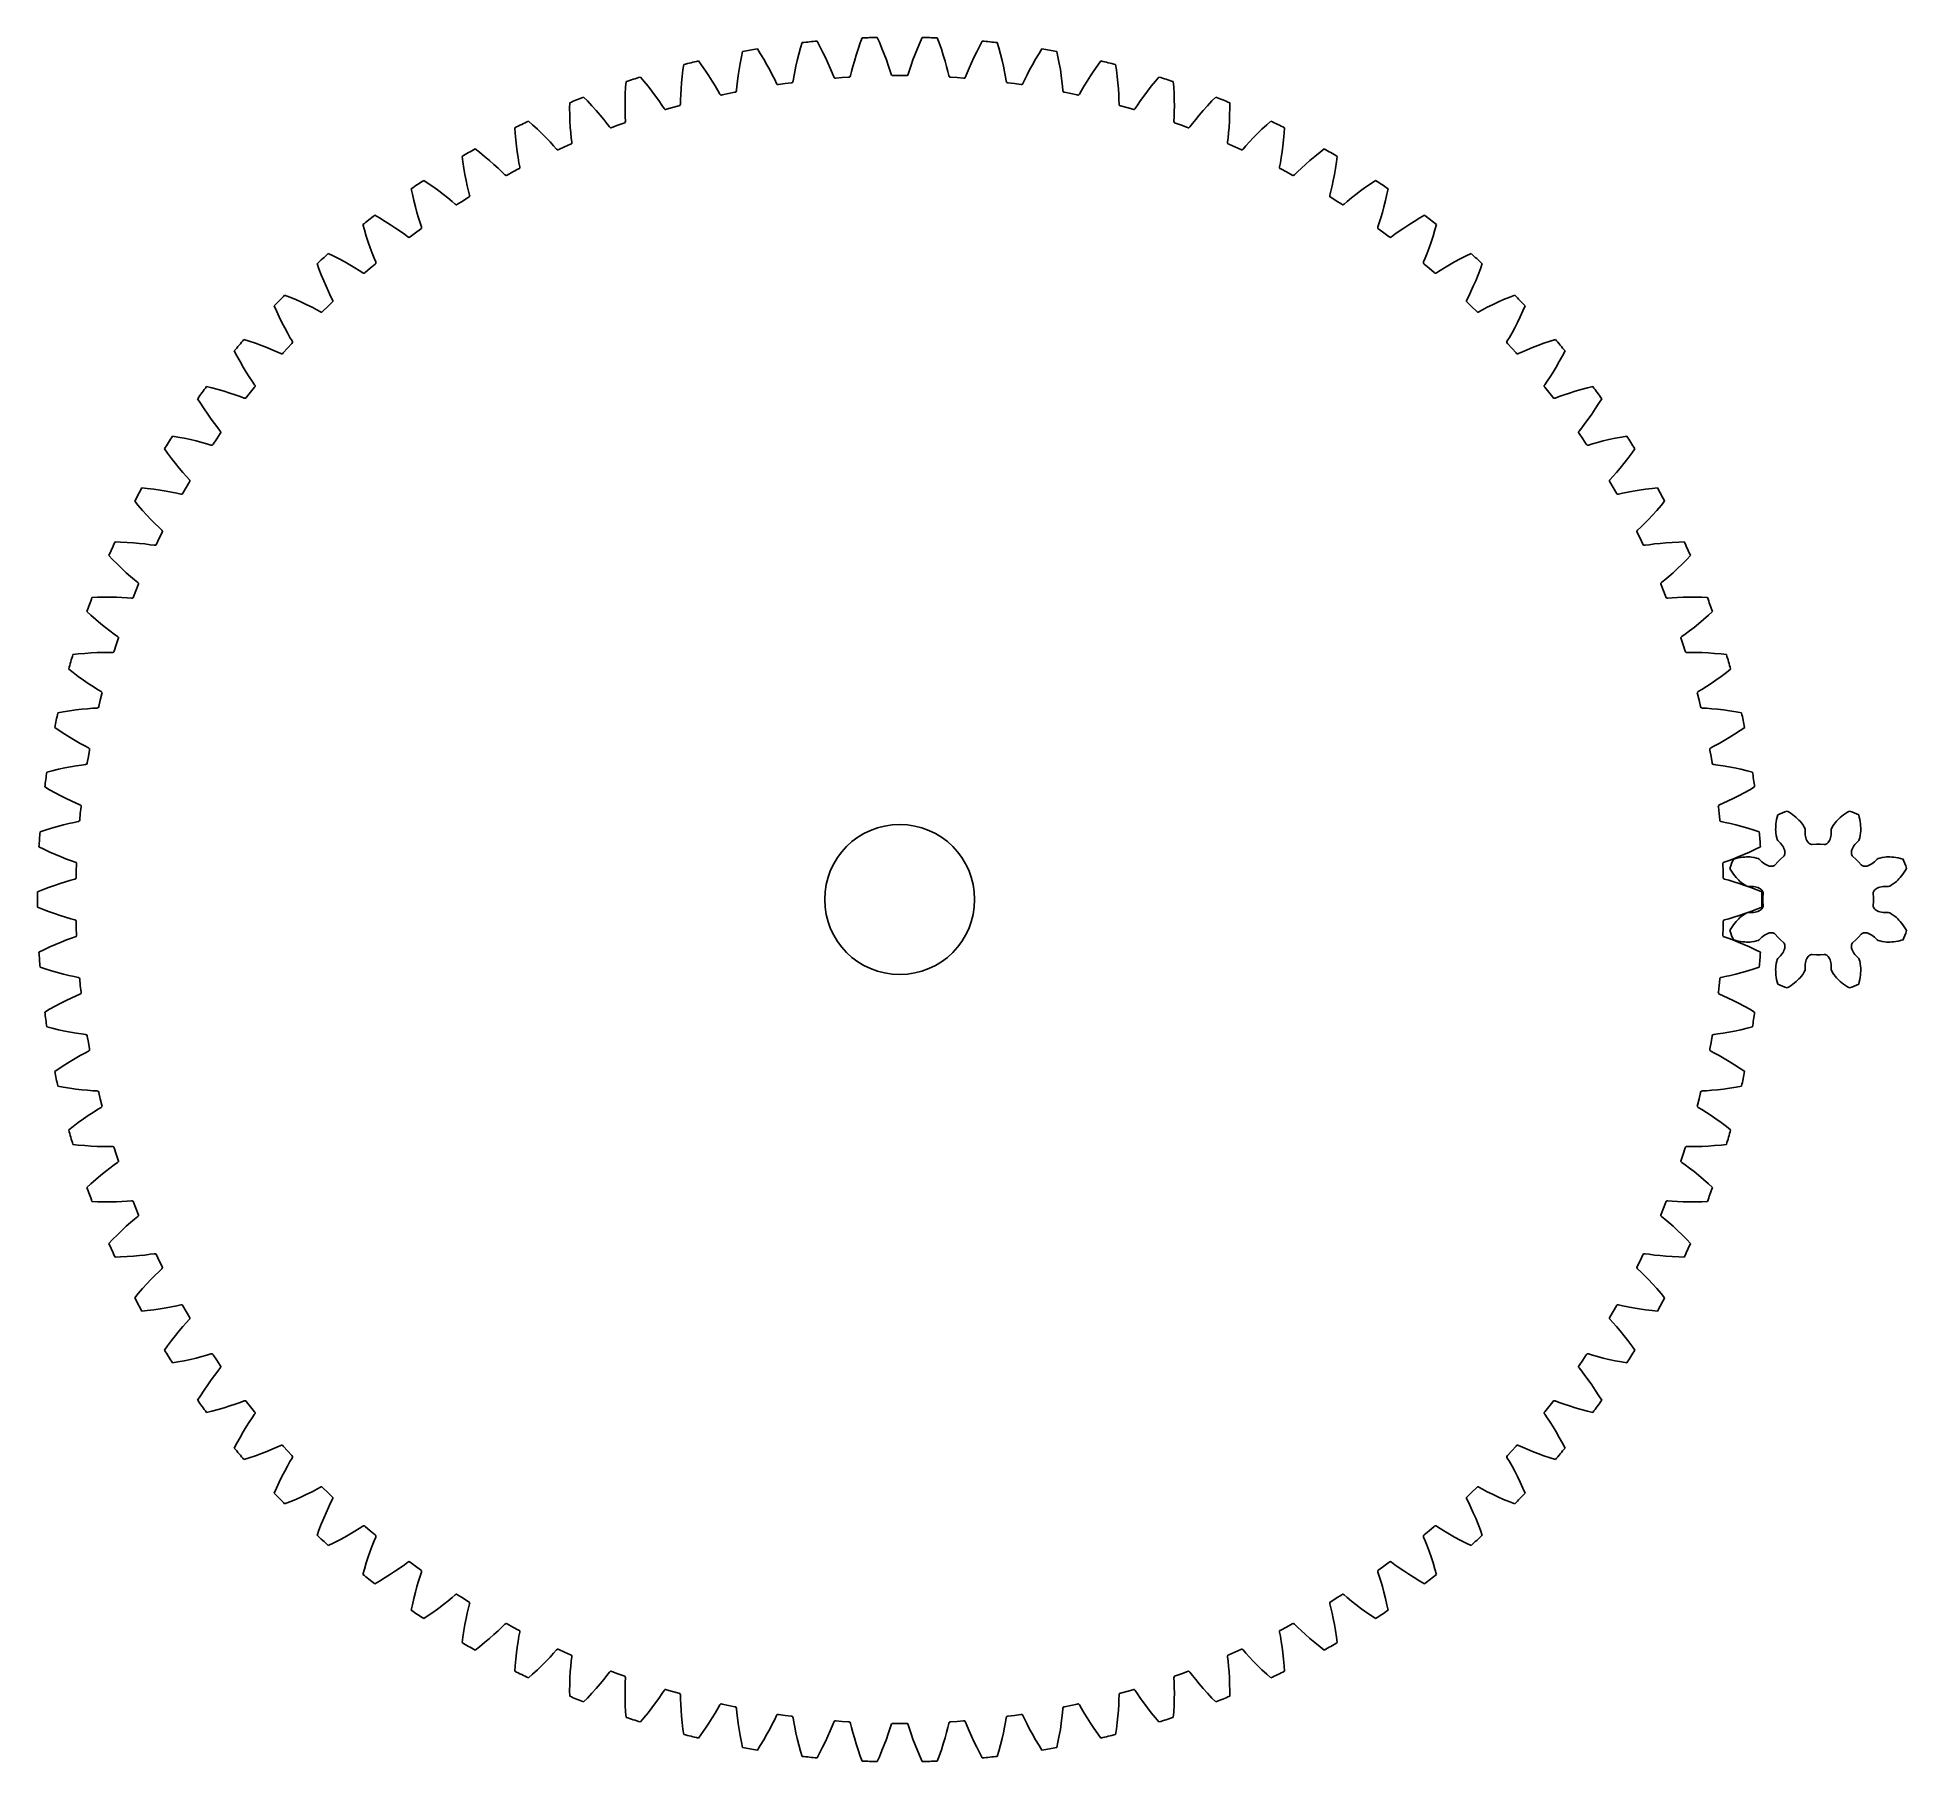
# Model space of a CAD drawing. Extents: x -46 to 53.7, y -46 to 46.
import ezdxf

# ---------------------------------------------------------------- set-up
doc = ezdxf.new("R2010")
doc.units = 0

msp = doc.modelspace()

# ---------------------------------------------------------------- linework, layer by layer
msp.add_circle((0, 0), 4)
msp.add_circle((0, 0), 4)
at = {"layer": 'layer0'}
for p, q in [((46.736, 3.923), (46.746, 4.033)), ((46.746, 4.033), (46.761, 4.147)), ((46.761, 4.147), (46.782, 4.269)), ((46.782, 4.269), (46.81, 4.394)), ((46.81, 4.394), (46.84, 4.509)), ((47.339, 4.716), (47.442, 4.656)), ((47.442, 4.656), (47.55, 4.587)), ((47.55, 4.587), (47.651, 4.516)), ((47.651, 4.516), (47.742, 4.446)), ((47.742, 4.446), (47.827, 4.375)), ((47.827, 4.375), (47.902, 4.307)), ((47.902, 4.307), (47.971, 4.239)), ((47.971, 4.239), (48.032, 4.174)), ((48.032, 4.174), (48.086, 4.11)), ((48.086, 4.11), (48.173, 3.995)), ((48.173, 3.995), (48.237, 3.893)), ((49.763, 3.893), (49.827, 3.995)), ((49.827, 3.995), (49.914, 4.11)), ((49.914, 4.11), (49.968, 4.174)), ((49.968, 4.174), (50.029, 4.239)), ((50.029, 4.239), (50.098, 4.307)), ((50.098, 4.307), (50.173, 4.375)), ((50.173, 4.375), (50.258, 4.446)), ((50.258, 4.446), (50.349, 4.516)), ((50.349, 4.516), (50.45, 4.587)), ((50.45, 4.587), (50.558, 4.656)), ((50.558, 4.656), (50.661, 4.716)), ((51.16, 4.509), (51.19, 4.394)), ((51.19, 4.394), (51.218, 4.269)), ((51.218, 4.269), (51.239, 4.147)), ((51.239, 4.147), (51.254, 4.033)), ((51.254, 4.033), (51.264, 3.923)), ((46.73, 3.726), (46.731, 3.822)), ((46.733, 3.636), (46.73, 3.726)), ((46.731, 3.822), (46.736, 3.923)), ((46.74, 3.553), (46.733, 3.636)), ((46.76, 3.41), (46.74, 3.553)), ((46.787, 3.292), (46.76, 3.41)), ((46.814, 3.205), (46.787, 3.292)), ((46.84, 3.142), (46.814, 3.205)), ((46.911, 3.079), (46.84, 3.142)), ((46.983, 3.007), (46.911, 3.079)), ((47.045, 2.935), (46.983, 3.007)), ((48.237, 3.893), (48.28, 3.812)), ((48.28, 3.812), (48.306, 3.749)), ((48.306, 3.749), (48.3, 3.654)), ((48.3, 3.654), (48.3, 3.553)), ((48.3, 3.553), (48.308, 3.458)), ((48.308, 3.458), (48.321, 3.37)), ((48.321, 3.37), (48.341, 3.289)), ((48.341, 3.289), (48.366, 3.216)), ((48.366, 3.216), (48.395, 3.151)), ((48.395, 3.151), (48.429, 3.094)), ((48.429, 3.094), (48.466, 3.046)), ((48.466, 3.046), (48.506, 3.006)), ((48.506, 3.006), (48.548, 2.975)), ((49.452, 2.975), (49.494, 3.006)), ((49.494, 3.006), (49.534, 3.046)), ((49.534, 3.046), (49.571, 3.094)), ((49.571, 3.094), (49.605, 3.151)), ((49.605, 3.151), (49.634, 3.216)), ((49.634, 3.216), (49.659, 3.289)), ((49.659, 3.289), (49.679, 3.37)), ((49.679, 3.37), (49.692, 3.458)), ((49.692, 3.458), (49.7, 3.553)), ((49.694, 3.749), (49.72, 3.812)), ((49.7, 3.654), (49.694, 3.749)), ((49.7, 3.553), (49.7, 3.654)), ((49.72, 3.812), (49.763, 3.893)), ((51.017, 3.007), (50.955, 2.935)), ((51.089, 3.079), (51.017, 3.007)), ((51.16, 3.142), (51.089, 3.079)), ((51.186, 3.205), (51.16, 3.142)), ((51.213, 3.292), (51.186, 3.205)), ((51.24, 3.41), (51.213, 3.292)), ((51.26, 3.553), (51.24, 3.41)), ((51.267, 3.636), (51.26, 3.553)), ((51.264, 3.923), (51.269, 3.822)), ((51.27, 3.726), (51.267, 3.636)), ((51.269, 3.822), (51.27, 3.726)), ((44.491, 2.16), (44.606, 2.19)), ((44.606, 2.19), (44.731, 2.218)), ((44.731, 2.218), (44.853, 2.239)), ((44.853, 2.239), (44.967, 2.254)), ((44.967, 2.254), (45.077, 2.264)), ((45.077, 2.264), (45.178, 2.269)), ((45.178, 2.269), (45.274, 2.27)), ((45.274, 2.27), (45.364, 2.267)), ((45.364, 2.267), (45.447, 2.26)), ((45.447, 2.26), (45.59, 2.24)), ((45.59, 2.24), (45.708, 2.213)), ((45.708, 2.213), (45.795, 2.186)), ((45.795, 2.186), (45.858, 2.16)), ((45.858, 2.16), (45.921, 2.089)), ((45.921, 2.089), (45.993, 2.017)), ((45.993, 2.017), (46.065, 1.955)), ((46.703, 1.852), (46.844, 2.014)), ((46.844, 2.014), (46.914, 2.086)), ((46.914, 2.086), (46.986, 2.156)), ((46.986, 2.156), (47.148, 2.297)), ((47.097, 2.863), (47.045, 2.935)), ((47.14, 2.792), (47.097, 2.863)), ((47.174, 2.723), (47.14, 2.792)), ((47.148, 2.297), (47.18, 2.336)), ((47.199, 2.656), (47.174, 2.723)), ((47.18, 2.336), (47.202, 2.377)), ((47.216, 2.592), (47.199, 2.656)), ((47.202, 2.377), (47.216, 2.423)), ((47.224, 2.531), (47.216, 2.592)), ((47.216, 2.423), (47.224, 2.475)), ((47.224, 2.475), (47.224, 2.531)), ((48.548, 2.975), (48.591, 2.952)), ((48.591, 2.952), (48.635, 2.939)), ((48.635, 2.939), (48.685, 2.934)), ((48.685, 2.934), (48.9, 2.948)), ((48.9, 2.948), (49, 2.95)), ((49, 2.95), (49.1, 2.948)), ((49.1, 2.948), (49.315, 2.934)), ((49.315, 2.934), (49.365, 2.939)), ((49.365, 2.939), (49.409, 2.952)), ((49.409, 2.952), (49.452, 2.975)), ((50.784, 2.592), (50.776, 2.531)), ((50.776, 2.531), (50.776, 2.475)), ((50.776, 2.475), (50.784, 2.423)), ((50.801, 2.656), (50.784, 2.592)), ((50.784, 2.423), (50.798, 2.377)), ((50.798, 2.377), (50.82, 2.336)), ((50.826, 2.723), (50.801, 2.656)), ((50.82, 2.336), (50.852, 2.297)), ((50.86, 2.792), (50.826, 2.723)), ((50.852, 2.297), (51.014, 2.156)), ((50.903, 2.863), (50.86, 2.792)), ((50.955, 2.935), (50.903, 2.863)), ((51.014, 2.156), (51.086, 2.086)), ((51.086, 2.086), (51.156, 2.014)), ((51.156, 2.014), (51.297, 1.852)), ((51.935, 1.955), (52.007, 2.017)), ((52.007, 2.017), (52.079, 2.089)), ((52.079, 2.089), (52.142, 2.16)), ((52.142, 2.16), (52.205, 2.186)), ((52.205, 2.186), (52.292, 2.213)), ((52.292, 2.213), (52.41, 2.24)), ((52.41, 2.24), (52.553, 2.26)), ((52.553, 2.26), (52.636, 2.267)), ((52.636, 2.267), (52.726, 2.27)), ((52.726, 2.27), (52.822, 2.269)), ((52.822, 2.269), (52.923, 2.264)), ((52.923, 2.264), (53.033, 2.254)), ((53.033, 2.254), (53.147, 2.239)), ((53.147, 2.239), (53.269, 2.218)), ((53.269, 2.218), (53.394, 2.19)), ((53.394, 2.19), (53.509, 2.16)), ((44.344, 1.558), (44.284, 1.661)), ((44.413, 1.45), (44.344, 1.558)), ((44.484, 1.349), (44.413, 1.45)), ((44.554, 1.258), (44.484, 1.349)), ((44.625, 1.173), (44.554, 1.258)), ((44.693, 1.098), (44.625, 1.173)), ((44.761, 1.029), (44.693, 1.098)), ((44.826, 0.968), (44.761, 1.029)), ((46.065, 1.955), (46.137, 1.903)), ((46.137, 1.903), (46.208, 1.86)), ((46.208, 1.86), (46.277, 1.826)), ((46.277, 1.826), (46.344, 1.801)), ((46.344, 1.801), (46.408, 1.784)), ((46.408, 1.784), (46.469, 1.776)), ((46.469, 1.776), (46.525, 1.776)), ((46.525, 1.776), (46.577, 1.784)), ((46.577, 1.784), (46.623, 1.798)), ((46.623, 1.798), (46.664, 1.82)), ((46.664, 1.82), (46.703, 1.852)), ((51.297, 1.852), (51.336, 1.82)), ((51.336, 1.82), (51.377, 1.798)), ((51.377, 1.798), (51.423, 1.784)), ((51.423, 1.784), (51.475, 1.776)), ((51.475, 1.776), (51.531, 1.776)), ((51.531, 1.776), (51.592, 1.784)), ((51.592, 1.784), (51.656, 1.801)), ((51.656, 1.801), (51.723, 1.826)), ((51.723, 1.826), (51.792, 1.86)), ((51.792, 1.86), (51.863, 1.903)), ((51.863, 1.903), (51.935, 1.955)), ((53.239, 1.029), (53.174, 0.968)), ((53.307, 1.098), (53.239, 1.029)), ((53.375, 1.173), (53.307, 1.098)), ((53.446, 1.258), (53.375, 1.173)), ((53.516, 1.349), (53.446, 1.258)), ((53.587, 1.45), (53.516, 1.349)), ((53.656, 1.558), (53.587, 1.45)), ((53.716, 1.661), (53.656, 1.558)), ((44.89, 0.914), (44.826, 0.968)), ((45.005, 0.827), (44.89, 0.914)), ((45.107, 0.763), (45.005, 0.827)), ((45.188, 0.72), (45.107, 0.763)), ((45.251, 0.694), (45.188, 0.72)), ((45.346, 0.7), (45.251, 0.694)), ((45.447, 0.7), (45.346, 0.7)), ((45.542, 0.692), (45.447, 0.7)), ((45.63, 0.679), (45.542, 0.692)), ((45.711, 0.659), (45.63, 0.679)), ((45.784, 0.634), (45.711, 0.659)), ((45.849, 0.605), (45.784, 0.634)), ((45.906, 0.571), (45.849, 0.605)), ((45.954, 0.534), (45.906, 0.571)), ((45.994, 0.494), (45.954, 0.534)), ((46.025, 0.452), (45.994, 0.494)), ((46.048, 0.409), (46.025, 0.452)), ((46.061, 0.365), (46.048, 0.409)), ((46.05, 0), (46.052, 0.101)), ((46.052, -0.101), (46.05, 0)), ((46.052, 0.101), (46.066, 0.315)), ((46.066, 0.315), (46.061, 0.365)), ((51.939, 0.365), (51.934, 0.315)), ((51.934, 0.315), (51.948, 0.101)), ((51.952, 0.409), (51.939, 0.365)), ((51.948, 0.101), (51.95, 0)), ((51.95, 0), (51.948, -0.101)), ((51.975, 0.452), (51.952, 0.409)), ((52.006, 0.494), (51.975, 0.452)), ((52.046, 0.534), (52.006, 0.494)), ((52.094, 0.571), (52.046, 0.534)), ((52.151, 0.605), (52.094, 0.571)), ((52.216, 0.634), (52.151, 0.605)), ((52.289, 0.659), (52.216, 0.634)), ((52.37, 0.679), (52.289, 0.659)), ((52.458, 0.692), (52.37, 0.679)), ((52.553, 0.7), (52.458, 0.692)), ((52.654, 0.7), (52.553, 0.7)), ((52.749, 0.694), (52.654, 0.7)), ((52.812, 0.72), (52.749, 0.694)), ((52.893, 0.763), (52.812, 0.72)), ((52.995, 0.827), (52.893, 0.763)), ((53.11, 0.914), (52.995, 0.827)), ((53.174, 0.968), (53.11, 0.914)), ((44.761, -1.029), (44.826, -0.968)), ((44.826, -0.968), (44.89, -0.914)), ((44.89, -0.914), (45.005, -0.827)), ((45.005, -0.827), (45.107, -0.763)), ((45.107, -0.763), (45.188, -0.72)), ((45.188, -0.72), (45.251, -0.694)), ((45.251, -0.694), (45.346, -0.7)), ((45.346, -0.7), (45.447, -0.7)), ((45.447, -0.7), (45.542, -0.692)), ((45.542, -0.692), (45.63, -0.679)), ((45.63, -0.679), (45.711, -0.659)), ((45.711, -0.659), (45.784, -0.634)), ((45.784, -0.634), (45.849, -0.605)), ((45.849, -0.605), (45.906, -0.571)), ((45.906, -0.571), (45.954, -0.534)), ((45.954, -0.534), (45.994, -0.494)), ((45.994, -0.494), (46.025, -0.452)), ((46.025, -0.452), (46.048, -0.409)), ((46.048, -0.409), (46.061, -0.365)), ((46.066, -0.315), (46.052, -0.101)), ((46.061, -0.365), (46.066, -0.315)), ((51.948, -0.101), (51.934, -0.315)), ((51.934, -0.315), (51.939, -0.365)), ((51.939, -0.365), (51.952, -0.409)), ((51.952, -0.409), (51.975, -0.452)), ((51.975, -0.452), (52.006, -0.494)), ((52.006, -0.494), (52.046, -0.534)), ((52.046, -0.534), (52.094, -0.571)), ((52.094, -0.571), (52.151, -0.605)), ((52.151, -0.605), (52.216, -0.634)), ((52.216, -0.634), (52.289, -0.659)), ((52.289, -0.659), (52.37, -0.679)), ((52.37, -0.679), (52.458, -0.692)), ((52.458, -0.692), (52.553, -0.7)), ((52.553, -0.7), (52.654, -0.7)), ((52.654, -0.7), (52.749, -0.694)), ((52.749, -0.694), (52.812, -0.72)), ((52.812, -0.72), (52.893, -0.763)), ((52.893, -0.763), (52.995, -0.827)), ((52.995, -0.827), (53.11, -0.914)), ((53.11, -0.914), (53.174, -0.968)), ((53.174, -0.968), (53.239, -1.029)), ((44.284, -1.661), (44.344, -1.558)), ((44.344, -1.558), (44.413, -1.45)), ((44.413, -1.45), (44.484, -1.349)), ((44.484, -1.349), (44.554, -1.258)), ((44.554, -1.258), (44.625, -1.173)), ((44.625, -1.173), (44.693, -1.098)), ((44.693, -1.098), (44.761, -1.029)), ((46.065, -1.955), (45.993, -2.017)), ((46.137, -1.903), (46.065, -1.955)), ((46.208, -1.86), (46.137, -1.903)), ((46.277, -1.826), (46.208, -1.86)), ((46.344, -1.801), (46.277, -1.826)), ((46.408, -1.784), (46.344, -1.801)), ((46.469, -1.776), (46.408, -1.784)), ((46.525, -1.776), (46.469, -1.776)), ((46.577, -1.784), (46.525, -1.776)), ((46.623, -1.798), (46.577, -1.784)), ((46.664, -1.82), (46.623, -1.798)), ((46.703, -1.852), (46.664, -1.82)), ((46.844, -2.014), (46.703, -1.852)), ((51.297, -1.852), (51.156, -2.014)), ((51.336, -1.82), (51.297, -1.852)), ((51.377, -1.798), (51.336, -1.82)), ((51.423, -1.784), (51.377, -1.798)), ((51.475, -1.776), (51.423, -1.784)), ((51.531, -1.776), (51.475, -1.776)), ((51.592, -1.784), (51.531, -1.776)), ((51.656, -1.801), (51.592, -1.784)), ((51.723, -1.826), (51.656, -1.801)), ((51.792, -1.86), (51.723, -1.826)), ((51.863, -1.903), (51.792, -1.86)), ((51.935, -1.955), (51.863, -1.903)), ((52.007, -2.017), (51.935, -1.955)), ((53.239, -1.029), (53.307, -1.098)), ((53.307, -1.098), (53.375, -1.173)), ((53.375, -1.173), (53.446, -1.258)), ((53.446, -1.258), (53.516, -1.349)), ((53.516, -1.349), (53.587, -1.45)), ((53.587, -1.45), (53.656, -1.558)), ((53.656, -1.558), (53.716, -1.661)), ((44.606, -2.19), (44.491, -2.16)), ((44.731, -2.218), (44.606, -2.19)), ((44.853, -2.239), (44.731, -2.218)), ((44.967, -2.254), (44.853, -2.239)), ((45.077, -2.264), (44.967, -2.254)), ((45.178, -2.269), (45.077, -2.264)), ((45.274, -2.27), (45.178, -2.269)), ((45.364, -2.267), (45.274, -2.27)), ((45.447, -2.26), (45.364, -2.267)), ((45.59, -2.24), (45.447, -2.26)), ((45.708, -2.213), (45.59, -2.24)), ((45.795, -2.186), (45.708, -2.213)), ((45.858, -2.16), (45.795, -2.186)), ((45.921, -2.089), (45.858, -2.16)), ((45.993, -2.017), (45.921, -2.089)), ((46.914, -2.086), (46.844, -2.014)), ((46.986, -2.156), (46.914, -2.086)), ((46.983, -3.007), (47.045, -2.935)), ((47.148, -2.297), (46.986, -2.156)), ((47.045, -2.935), (47.097, -2.863)), ((47.097, -2.863), (47.14, -2.792)), ((47.14, -2.792), (47.174, -2.723)), ((47.18, -2.336), (47.148, -2.297)), ((47.174, -2.723), (47.199, -2.656)), ((47.202, -2.377), (47.18, -2.336)), ((47.199, -2.656), (47.216, -2.592)), ((47.216, -2.423), (47.202, -2.377)), ((47.224, -2.475), (47.216, -2.423)), ((47.216, -2.592), (47.224, -2.531)), ((47.224, -2.531), (47.224, -2.475)), ((48.548, -2.975), (48.506, -3.006)), ((48.591, -2.952), (48.548, -2.975)), ((48.635, -2.939), (48.591, -2.952)), ((48.685, -2.934), (48.635, -2.939)), ((48.9, -2.948), (48.685, -2.934)), ((49, -2.95), (48.9, -2.948)), ((49.1, -2.948), (49, -2.95)), ((49.315, -2.934), (49.1, -2.948)), ((49.365, -2.939), (49.315, -2.934)), ((49.409, -2.952), (49.365, -2.939)), ((49.452, -2.975), (49.409, -2.952)), ((49.494, -3.006), (49.452, -2.975)), ((50.784, -2.423), (50.776, -2.475)), ((50.776, -2.475), (50.776, -2.531)), ((50.776, -2.531), (50.784, -2.592)), ((50.798, -2.377), (50.784, -2.423)), ((50.784, -2.592), (50.801, -2.656)), ((50.82, -2.336), (50.798, -2.377)), ((50.801, -2.656), (50.826, -2.723)), ((50.852, -2.297), (50.82, -2.336)), ((50.826, -2.723), (50.86, -2.792)), ((51.014, -2.156), (50.852, -2.297)), ((50.86, -2.792), (50.903, -2.863)), ((50.903, -2.863), (50.955, -2.935)), ((50.955, -2.935), (51.017, -3.007)), ((51.086, -2.086), (51.014, -2.156)), ((51.156, -2.014), (51.086, -2.086)), ((52.079, -2.089), (52.007, -2.017)), ((52.142, -2.16), (52.079, -2.089)), ((52.205, -2.186), (52.142, -2.16)), ((52.292, -2.213), (52.205, -2.186)), ((52.41, -2.24), (52.292, -2.213)), ((52.553, -2.26), (52.41, -2.24)), ((52.636, -2.267), (52.553, -2.26)), ((52.726, -2.27), (52.636, -2.267)), ((52.822, -2.269), (52.726, -2.27)), ((52.923, -2.264), (52.822, -2.269)), ((53.033, -2.254), (52.923, -2.264)), ((53.147, -2.239), (53.033, -2.254)), ((53.269, -2.218), (53.147, -2.239)), ((53.394, -2.19), (53.269, -2.218)), ((53.509, -2.16), (53.394, -2.19)), ((46.73, -3.726), (46.733, -3.636)), ((46.731, -3.822), (46.73, -3.726)), ((46.736, -3.923), (46.731, -3.822)), ((46.733, -3.636), (46.74, -3.553)), ((46.746, -4.033), (46.736, -3.923)), ((46.74, -3.553), (46.76, -3.41)), ((46.76, -3.41), (46.787, -3.292)), ((46.787, -3.292), (46.814, -3.205)), ((46.814, -3.205), (46.84, -3.142)), ((46.84, -3.142), (46.911, -3.079)), ((46.911, -3.079), (46.983, -3.007)), ((48.237, -3.893), (48.173, -3.995)), ((48.28, -3.812), (48.237, -3.893)), ((48.306, -3.749), (48.28, -3.812)), ((48.308, -3.458), (48.3, -3.553)), ((48.3, -3.553), (48.3, -3.654)), ((48.3, -3.654), (48.306, -3.749)), ((48.321, -3.37), (48.308, -3.458)), ((48.341, -3.289), (48.321, -3.37)), ((48.366, -3.216), (48.341, -3.289)), ((48.395, -3.151), (48.366, -3.216)), ((48.429, -3.094), (48.395, -3.151)), ((48.466, -3.046), (48.429, -3.094)), ((48.506, -3.006), (48.466, -3.046)), ((49.534, -3.046), (49.494, -3.006)), ((49.571, -3.094), (49.534, -3.046)), ((49.605, -3.151), (49.571, -3.094)), ((49.634, -3.216), (49.605, -3.151)), ((49.659, -3.289), (49.634, -3.216)), ((49.679, -3.37), (49.659, -3.289)), ((49.692, -3.458), (49.679, -3.37)), ((49.7, -3.553), (49.692, -3.458)), ((49.694, -3.749), (49.7, -3.654)), ((49.72, -3.812), (49.694, -3.749)), ((49.7, -3.654), (49.7, -3.553)), ((49.763, -3.893), (49.72, -3.812)), ((49.827, -3.995), (49.763, -3.893)), ((51.017, -3.007), (51.089, -3.079)), ((51.089, -3.079), (51.16, -3.142)), ((51.16, -3.142), (51.186, -3.205)), ((51.186, -3.205), (51.213, -3.292)), ((51.213, -3.292), (51.24, -3.41)), ((51.24, -3.41), (51.26, -3.553)), ((51.264, -3.923), (51.254, -4.033)), ((51.26, -3.553), (51.267, -3.636)), ((51.269, -3.822), (51.264, -3.923)), ((51.267, -3.636), (51.27, -3.726)), ((51.27, -3.726), (51.269, -3.822)), ((46.761, -4.147), (46.746, -4.033)), ((46.782, -4.269), (46.761, -4.147)), ((46.81, -4.394), (46.782, -4.269)), ((46.84, -4.509), (46.81, -4.394)), ((47.442, -4.656), (47.339, -4.716)), ((47.55, -4.587), (47.442, -4.656)), ((47.651, -4.516), (47.55, -4.587)), ((47.742, -4.446), (47.651, -4.516)), ((47.827, -4.375), (47.742, -4.446)), ((47.902, -4.307), (47.827, -4.375)), ((47.971, -4.239), (47.902, -4.307)), ((48.032, -4.174), (47.971, -4.239)), ((48.086, -4.11), (48.032, -4.174)), ((48.173, -3.995), (48.086, -4.11)), ((49.914, -4.11), (49.827, -3.995)), ((49.968, -4.174), (49.914, -4.11)), ((50.029, -4.239), (49.968, -4.174)), ((50.098, -4.307), (50.029, -4.239)), ((50.173, -4.375), (50.098, -4.307)), ((50.258, -4.446), (50.173, -4.375)), ((50.349, -4.516), (50.258, -4.446)), ((50.45, -4.587), (50.349, -4.516)), ((50.558, -4.656), (50.45, -4.587)), ((50.661, -4.716), (50.558, -4.656)), ((51.19, -4.394), (51.16, -4.509)), ((51.218, -4.269), (51.19, -4.394)), ((51.239, -4.147), (51.218, -4.269)), ((51.254, -4.033), (51.239, -4.147))]:
    msp.add_line(p, q, dxfattribs=at)
for start, end in [(109.40086, 115.59914), (64.40086, 70.59914), (154.40086, 160.59914), (19.40086, 25.59914), (199.40086, 205.59914), (334.40086, 340.59914), (244.40086, 250.59914), (289.40086, 295.59914)]:
    msp.add_arc((49, 0), 5, start, end, dxfattribs=at)
at = {"layer": 'layer1'}
for p, q in [((-2.107, 45.685), (-2.007, 45.956)), ((-1.204, 45.984), (-1.085, 45.721)), ((1.085, 45.721), (1.204, 45.984)), ((2.007, 45.956), (2.107, 45.685)), ((-8.513, 44.599), (-8.444, 44.947)), ((-8.444, 44.947), (-8.383, 45.23)), ((-7.592, 45.369), (-7.438, 45.125)), ((-7.438, 45.125), (-7.254, 44.821)), ((-5.462, 44.757), (-5.381, 45.084)), ((-5.381, 45.084), (-5.288, 45.427)), ((-5.288, 45.427), (-5.208, 45.704)), ((-4.409, 45.788), (-4.272, 45.534)), ((-4.272, 45.534), (-4.11, 45.218)), ((-4.11, 45.218), (-3.962, 44.915)), ((-3.962, 44.915), (-3.829, 44.625)), ((-2.419, 44.724), (-2.327, 45.029)), ((-2.327, 45.029), (-2.223, 45.35)), ((-2.223, 45.35), (-2.107, 45.685)), ((-1.085, 45.721), (-0.946, 45.394)), ((-0.946, 45.394), (-0.82, 45.082)), ((-0.82, 45.082), (-0.707, 44.784)), ((0.707, 44.784), (0.82, 45.082)), ((0.82, 45.082), (0.946, 45.394)), ((0.946, 45.394), (1.085, 45.721)), ((2.107, 45.685), (2.223, 45.35)), ((2.223, 45.35), (2.327, 45.029)), ((2.327, 45.029), (2.419, 44.724)), ((3.829, 44.625), (3.962, 44.915)), ((3.962, 44.915), (4.11, 45.218)), ((4.11, 45.218), (4.272, 45.534)), ((4.272, 45.534), (4.409, 45.788)), ((5.208, 45.704), (5.288, 45.427)), ((5.288, 45.427), (5.381, 45.084)), ((5.381, 45.084), (5.462, 44.757)), ((7.254, 44.821), (7.438, 45.125)), ((7.438, 45.125), (7.592, 45.369)), ((8.383, 45.23), (8.444, 44.947)), ((8.444, 44.947), (8.513, 44.599)), ((-11.638, 43.561), (-11.603, 43.896)), ((-11.603, 43.896), (-11.559, 44.249)), ((-11.559, 44.249), (-11.518, 44.535)), ((-10.738, 44.729), (-10.567, 44.496)), ((-10.567, 44.496), (-10.363, 44.206)), ((-10.363, 44.206), (-10.175, 43.926)), ((-10.175, 43.926), (-10.002, 43.658)), ((-8.659, 43.655), (-8.62, 43.952)), ((-8.62, 43.952), (-8.571, 44.267)), ((-8.571, 44.267), (-8.513, 44.599)), ((-7.254, 44.821), (-7.086, 44.529)), ((-7.086, 44.529), (-6.933, 44.25)), ((-6.933, 44.25), (-6.794, 43.984)), ((-6.794, 43.984), (-6.668, 43.731)), ((-5.644, 43.875), (-5.593, 44.152)), ((-5.593, 44.152), (-5.533, 44.446)), ((-5.533, 44.446), (-5.462, 44.757)), ((-3.829, 44.625), (-3.709, 44.35)), ((-3.709, 44.35), (-3.602, 44.089)), ((-3.602, 44.089), (-3.52, 43.881)), ((-3.52, 43.881), (-3.497, 43.839)), ((-2.658, 43.874), (-2.648, 43.884)), ((-2.648, 43.884), (-2.638, 43.899)), ((-2.638, 43.899), (-2.621, 43.944)), ((-2.621, 43.944), (-2.569, 44.161)), ((-2.569, 44.161), (-2.499, 44.435)), ((-2.499, 44.435), (-2.419, 44.724)), ((-0.707, 44.784), (-0.606, 44.501)), ((-0.606, 44.501), (-0.517, 44.233)), ((-0.517, 44.233), (-0.451, 44.02)), ((-0.451, 44.02), (-0.43, 43.976)), ((-0.43, 43.976), (-0.42, 43.962)), ((-0.42, 43.962), (-0.409, 43.953)), ((-0.409, 43.953), (-0.398, 43.949)), ((-0.398, 43.949), (-0.345, 43.949)), ((-0.345, 43.949), (0, 43.95)), ((0, 43.95), (0.345, 43.949)), ((0.345, 43.949), (0.398, 43.949)), ((0.398, 43.949), (0.409, 43.953)), ((0.409, 43.953), (0.42, 43.962)), ((0.42, 43.962), (0.43, 43.976)), ((0.43, 43.976), (0.451, 44.02)), ((0.451, 44.02), (0.517, 44.233)), ((0.517, 44.233), (0.606, 44.501)), ((0.606, 44.501), (0.707, 44.784)), ((2.419, 44.724), (2.499, 44.435)), ((2.499, 44.435), (2.569, 44.161)), ((2.569, 44.161), (2.621, 43.944)), ((2.621, 43.944), (2.638, 43.899)), ((2.638, 43.899), (2.648, 43.884)), ((2.648, 43.884), (2.658, 43.874)), ((3.497, 43.839), (3.52, 43.881)), ((3.52, 43.881), (3.602, 44.089)), ((3.602, 44.089), (3.709, 44.35)), ((3.709, 44.35), (3.829, 44.625)), ((5.462, 44.757), (5.533, 44.446)), ((5.533, 44.446), (5.593, 44.152)), ((5.593, 44.152), (5.644, 43.875)), ((6.668, 43.731), (6.794, 43.984)), ((6.794, 43.984), (6.933, 44.25)), ((6.933, 44.25), (7.086, 44.529)), ((7.086, 44.529), (7.254, 44.821)), ((8.513, 44.599), (8.571, 44.267)), ((8.571, 44.267), (8.62, 43.952)), ((8.62, 43.952), (8.659, 43.655)), ((10.002, 43.658), (10.175, 43.926)), ((10.175, 43.926), (10.363, 44.206)), ((10.363, 44.206), (10.567, 44.496)), ((10.567, 44.496), (10.738, 44.729)), ((11.518, 44.535), (11.559, 44.249)), ((11.559, 44.249), (11.603, 43.896)), ((11.603, 43.896), (11.638, 43.561)), ((-14.649, 42.644), (-14.637, 42.98)), ((-14.637, 42.98), (-14.618, 43.334)), ((-14.618, 43.334), (-14.596, 43.623)), ((-13.832, 43.871), (-13.645, 43.65)), ((-13.645, 43.65), (-13.421, 43.375)), ((-13.421, 43.375), (-13.214, 43.11)), ((-13.214, 43.11), (-13.023, 42.854)), ((-11.695, 42.662), (-11.683, 42.944)), ((-11.683, 42.944), (-11.665, 43.244)), ((-11.665, 43.244), (-11.638, 43.561)), ((-10.002, 43.658), (-9.845, 43.403)), ((-9.845, 43.403), (-9.703, 43.159)), ((-9.703, 43.159), (-9.593, 42.964)), ((-9.593, 42.964), (-9.564, 42.926)), ((-9.564, 42.926), (-9.551, 42.914)), ((-9.551, 42.914), (-9.538, 42.907)), ((-9.538, 42.907), (-9.526, 42.905)), ((-9.526, 42.905), (-9.475, 42.917)), ((-9.475, 42.917), (-9.138, 42.99)), ((-9.138, 42.99), (-8.8, 43.06)), ((-8.8, 43.06), (-8.748, 43.071)), ((-8.748, 43.071), (-8.739, 43.077)), ((-8.739, 43.077), (-8.73, 43.089)), ((-8.73, 43.089), (-8.722, 43.105)), ((-8.722, 43.105), (-8.711, 43.152)), ((-8.711, 43.152), (-8.691, 43.374)), ((-8.691, 43.374), (-8.659, 43.655)), ((-6.668, 43.731), (-6.573, 43.529)), ((-6.573, 43.529), (-6.546, 43.488)), ((-6.546, 43.488), (-6.534, 43.476)), ((-6.534, 43.476), (-6.522, 43.468)), ((-6.522, 43.468), (-6.51, 43.465)), ((-6.51, 43.465), (-6.458, 43.473)), ((-6.458, 43.473), (-6.117, 43.522)), ((-6.117, 43.522), (-5.775, 43.569)), ((-5.775, 43.569), (-5.723, 43.576)), ((-5.723, 43.576), (-5.712, 43.582)), ((-5.712, 43.582), (-5.703, 43.593)), ((-5.703, 43.593), (-5.694, 43.608)), ((-5.694, 43.608), (-5.68, 43.654)), ((-5.68, 43.654), (-5.644, 43.875)), ((-3.497, 43.839), (-3.485, 43.826)), ((-3.485, 43.826), (-3.474, 43.817)), ((-3.474, 43.817), (-3.462, 43.814)), ((-3.462, 43.814), (-3.41, 43.818)), ((-3.41, 43.818), (-3.066, 43.843)), ((-3.066, 43.843), (-2.722, 43.866)), ((-2.722, 43.866), (-2.669, 43.869)), ((-2.669, 43.869), (-2.658, 43.874)), ((2.658, 43.874), (2.669, 43.869)), ((2.669, 43.869), (2.722, 43.866)), ((2.722, 43.866), (3.066, 43.843)), ((3.066, 43.843), (3.41, 43.818)), ((3.41, 43.818), (3.462, 43.814)), ((3.462, 43.814), (3.474, 43.817)), ((3.474, 43.817), (3.485, 43.826)), ((3.485, 43.826), (3.497, 43.839)), ((5.644, 43.875), (5.68, 43.654)), ((5.68, 43.654), (5.694, 43.608)), ((5.694, 43.608), (5.703, 43.593)), ((5.703, 43.593), (5.712, 43.582)), ((5.712, 43.582), (5.723, 43.576)), ((5.723, 43.576), (5.775, 43.569)), ((5.775, 43.569), (6.117, 43.522)), ((6.117, 43.522), (6.458, 43.473)), ((6.458, 43.473), (6.51, 43.465)), ((6.51, 43.465), (6.522, 43.468)), ((6.522, 43.468), (6.534, 43.476)), ((6.534, 43.476), (6.546, 43.488)), ((6.546, 43.488), (6.573, 43.529)), ((6.573, 43.529), (6.668, 43.731)), ((8.659, 43.655), (8.691, 43.374)), ((8.691, 43.374), (8.711, 43.152)), ((8.711, 43.152), (8.722, 43.105)), ((8.722, 43.105), (8.73, 43.089)), ((8.73, 43.089), (8.739, 43.077)), ((8.739, 43.077), (8.748, 43.071)), ((8.748, 43.071), (8.8, 43.06)), ((8.8, 43.06), (9.138, 42.99)), ((9.138, 42.99), (9.475, 42.917)), ((9.475, 42.917), (9.526, 42.905)), ((9.526, 42.905), (9.538, 42.907)), ((9.538, 42.907), (9.551, 42.914)), ((9.551, 42.914), (9.564, 42.926)), ((9.564, 42.926), (9.593, 42.964)), ((9.593, 42.964), (9.703, 43.159)), ((9.703, 43.159), (9.845, 43.403)), ((9.845, 43.403), (10.002, 43.658)), ((11.638, 43.561), (11.665, 43.244)), ((11.665, 43.244), (11.683, 42.944)), ((11.683, 42.944), (11.695, 42.662)), ((13.023, 42.854), (13.214, 43.11)), ((13.214, 43.11), (13.421, 43.375)), ((13.421, 43.375), (13.645, 43.65)), ((13.645, 43.65), (13.832, 43.871)), ((14.596, 43.623), (14.618, 43.334)), ((14.618, 43.334), (14.637, 42.98)), ((14.637, 42.98), (14.649, 42.644)), ((-17.605, 42.209), (-17.604, 42.498)), ((-17.6, 41.854), (-17.605, 42.209)), ((-16.859, 42.799), (-16.657, 42.592)), ((-16.657, 42.592), (-16.414, 42.333)), ((-16.414, 42.333), (-16.189, 42.083)), ((-16.189, 42.083), (-15.981, 41.841)), ((-14.653, 42.325), (-14.649, 42.644)), ((-14.651, 42.025), (-14.653, 42.325)), ((-14.642, 41.742), (-14.651, 42.025)), ((-13.023, 42.854), (-12.849, 42.61)), ((-12.849, 42.61), (-12.69, 42.377)), ((-12.69, 42.377), (-12.567, 42.191)), ((-12.567, 42.191), (-12.535, 42.154)), ((-12.535, 42.154), (-12.521, 42.143)), ((-12.521, 42.143), (-12.508, 42.137)), ((-12.508, 42.137), (-12.496, 42.136)), ((-12.496, 42.136), (-12.445, 42.151)), ((-12.445, 42.151), (-12.114, 42.247)), ((-12.114, 42.247), (-11.782, 42.341)), ((-11.782, 42.341), (-11.732, 42.356)), ((-11.732, 42.356), (-11.722, 42.363)), ((-11.722, 42.363), (-11.714, 42.375)), ((-11.714, 42.375), (-11.708, 42.391)), ((-11.708, 42.391), (-11.7, 42.439)), ((-11.7, 42.439), (-11.695, 42.662)), ((11.695, 42.662), (11.7, 42.439)), ((11.7, 42.439), (11.708, 42.391)), ((11.708, 42.391), (11.714, 42.375)), ((11.714, 42.375), (11.722, 42.363)), ((11.722, 42.363), (11.732, 42.356)), ((11.732, 42.356), (11.782, 42.341)), ((11.782, 42.341), (12.114, 42.247)), ((12.114, 42.247), (12.445, 42.151)), ((12.445, 42.151), (12.496, 42.136)), ((12.496, 42.136), (12.508, 42.137)), ((12.508, 42.137), (12.521, 42.143)), ((12.521, 42.143), (12.535, 42.154)), ((12.535, 42.154), (12.567, 42.191)), ((12.567, 42.191), (12.69, 42.377)), ((12.69, 42.377), (12.849, 42.61)), ((12.849, 42.61), (13.023, 42.854)), ((14.651, 42.025), (14.642, 41.742)), ((14.649, 42.644), (14.653, 42.325)), ((14.653, 42.325), (14.651, 42.025)), ((15.981, 41.841), (16.189, 42.083)), ((16.189, 42.083), (16.414, 42.333)), ((16.414, 42.333), (16.657, 42.592)), ((16.657, 42.592), (16.859, 42.799)), ((17.605, 42.209), (17.6, 41.854)), ((17.604, 42.498), (17.605, 42.209)), ((-20.506, 40.878), (-20.525, 41.167)), ((-19.803, 41.519), (-19.588, 41.326)), ((-19.588, 41.326), (-19.327, 41.085)), ((-19.327, 41.085), (-19.085, 40.851)), ((-17.588, 41.518), (-17.6, 41.854)), ((-17.57, 41.2), (-17.588, 41.518)), ((-17.546, 40.9), (-17.57, 41.2)), ((-17.519, 40.619), (-17.546, 40.9)), ((-15.981, 41.841), (-15.79, 41.61)), ((-15.79, 41.61), (-15.615, 41.388)), ((-15.615, 41.388), (-15.479, 41.211)), ((-15.479, 41.211), (-15.445, 41.177)), ((-15.445, 41.177), (-15.43, 41.167)), ((-15.43, 41.167), (-15.417, 41.162)), ((-15.417, 41.162), (-15.405, 41.162)), ((-15.405, 41.162), (-15.355, 41.18)), ((-15.355, 41.18), (-15.032, 41.299)), ((-15.032, 41.299), (-14.707, 41.416)), ((-14.707, 41.416), (-14.658, 41.434)), ((-14.658, 41.434), (-14.649, 41.442)), ((-14.649, 41.442), (-14.642, 41.454)), ((-14.632, 41.52), (-14.642, 41.742)), ((-14.642, 41.454), (-14.636, 41.471)), ((-14.636, 41.471), (-14.632, 41.52)), ((14.642, 41.742), (14.632, 41.52)), ((14.632, 41.52), (14.636, 41.471)), ((14.636, 41.471), (14.642, 41.454)), ((14.642, 41.454), (14.649, 41.442)), ((14.649, 41.442), (14.658, 41.434)), ((14.658, 41.434), (14.707, 41.416)), ((14.707, 41.416), (15.032, 41.299)), ((15.032, 41.299), (15.355, 41.18)), ((15.355, 41.18), (15.405, 41.162)), ((15.405, 41.162), (15.417, 41.162)), ((15.417, 41.162), (15.43, 41.167)), ((15.43, 41.167), (15.445, 41.177)), ((15.445, 41.177), (15.479, 41.211)), ((15.479, 41.211), (15.615, 41.388)), ((15.615, 41.388), (15.79, 41.61)), ((15.79, 41.61), (15.981, 41.841)), ((17.546, 40.9), (17.519, 40.619)), ((17.57, 41.2), (17.546, 40.9)), ((17.588, 41.518), (17.57, 41.2)), ((17.6, 41.854), (17.588, 41.518)), ((19.085, 40.851), (19.327, 41.085)), ((19.327, 41.085), (19.588, 41.326)), ((19.588, 41.326), (19.803, 41.519)), ((20.525, 41.167), (20.506, 40.878)), ((-22.651, 40.037), (-22.423, 39.859)), ((-20.476, 40.525), (-20.506, 40.878)), ((-20.441, 40.19), (-20.476, 40.525)), ((-20.401, 39.874), (-20.441, 40.19)), ((-19.085, 40.851), (-18.861, 40.625)), ((-18.861, 40.625), (-18.654, 40.407)), ((-18.654, 40.407), (-18.464, 40.198)), ((-18.464, 40.198), (-18.316, 40.031)), ((-18.316, 40.031), (-18.28, 39.999)), ((-18.28, 39.999), (-18.264, 39.991)), ((-18.264, 39.991), (-18.251, 39.987)), ((-18.251, 39.987), (-18.239, 39.987)), ((-18.239, 39.987), (-18.191, 40.009)), ((-18.191, 40.009), (-17.876, 40.15)), ((-17.876, 40.15), (-17.561, 40.289)), ((-17.561, 40.289), (-17.512, 40.311)), ((-17.493, 40.398), (-17.519, 40.619)), ((-17.512, 40.311), (-17.504, 40.319)), ((-17.504, 40.319), (-17.498, 40.332)), ((-17.498, 40.332), (-17.494, 40.349)), ((-17.494, 40.349), (-17.493, 40.398)), ((17.519, 40.619), (17.493, 40.398)), ((17.493, 40.398), (17.494, 40.349)), ((17.494, 40.349), (17.498, 40.332)), ((17.498, 40.332), (17.504, 40.319)), ((17.504, 40.319), (17.512, 40.311)), ((17.512, 40.311), (17.561, 40.289)), ((17.561, 40.289), (17.876, 40.15)), ((17.876, 40.15), (18.191, 40.009)), ((18.191, 40.009), (18.239, 39.987)), ((18.239, 39.987), (18.251, 39.987)), ((18.251, 39.987), (18.264, 39.991)), ((18.264, 39.991), (18.28, 39.999)), ((18.28, 39.999), (18.316, 40.031)), ((18.316, 40.031), (18.464, 40.198)), ((18.464, 40.198), (18.654, 40.407)), ((18.654, 40.407), (18.861, 40.625)), ((18.861, 40.625), (19.085, 40.851)), ((20.441, 40.19), (20.401, 39.874)), ((20.476, 40.525), (20.441, 40.19)), ((20.506, 40.878), (20.476, 40.525)), ((22.423, 39.859), (22.651, 40.037)), ((-23.308, 39.348), (-23.347, 39.635)), ((-23.253, 38.998), (-23.308, 39.348)), ((-23.195, 38.666), (-23.253, 38.998)), ((-22.423, 39.859), (-22.146, 39.637)), ((-22.146, 39.637), (-21.888, 39.42)), ((-21.888, 39.42), (-21.649, 39.21)), ((-21.649, 39.21), (-21.427, 39.008)), ((-21.427, 39.008), (-21.223, 38.813)), ((-20.633, 38.806), (-20.328, 38.966)), ((-20.357, 39.577), (-20.401, 39.874)), ((-20.309, 39.298), (-20.357, 39.577)), ((-20.328, 38.966), (-20.281, 38.991)), ((-20.268, 39.079), (-20.309, 39.298)), ((-20.281, 38.991), (-20.274, 39)), ((-20.274, 39), (-20.268, 39.013)), ((-20.266, 39.031), (-20.268, 39.079)), ((-20.268, 39.013), (-20.266, 39.031)), ((20.268, 39.079), (20.266, 39.031)), ((20.266, 39.031), (20.268, 39.013)), ((20.309, 39.298), (20.268, 39.079)), ((20.268, 39.013), (20.274, 39)), ((20.274, 39), (20.281, 38.991)), ((20.281, 38.991), (20.328, 38.966)), ((20.357, 39.577), (20.309, 39.298)), ((20.328, 38.966), (20.633, 38.806)), ((20.401, 39.874), (20.357, 39.577)), ((21.223, 38.813), (21.427, 39.008)), ((21.427, 39.008), (21.649, 39.21)), ((21.649, 39.21), (21.888, 39.42)), ((21.888, 39.42), (22.146, 39.637)), ((22.146, 39.637), (22.423, 39.859)), ((23.253, 38.998), (23.195, 38.666)), ((23.308, 39.348), (23.253, 38.998)), ((23.347, 39.635), (23.308, 39.348)), ((-25.996, 37.627), (-26.055, 37.91)), ((-25.389, 38.359), (-25.149, 38.198)), ((-25.149, 38.198), (-24.857, 37.995)), ((-24.857, 37.995), (-24.585, 37.797)), ((-23.132, 38.353), (-23.195, 38.666)), ((-23.068, 38.06), (-23.132, 38.353)), ((-23.001, 37.786), (-23.068, 38.06)), ((-21.223, 38.813), (-21.064, 38.656)), ((-21.064, 38.656), (-21.026, 38.627)), ((-21.026, 38.627), (-21.009, 38.619)), ((-21.009, 38.619), (-20.995, 38.616)), ((-20.995, 38.616), (-20.984, 38.618)), ((-20.984, 38.618), (-20.937, 38.643)), ((-20.937, 38.643), (-20.633, 38.806)), ((20.633, 38.806), (20.937, 38.643)), ((20.937, 38.643), (20.984, 38.618)), ((20.984, 38.618), (20.995, 38.616)), ((20.995, 38.616), (21.009, 38.619)), ((21.009, 38.619), (21.026, 38.627)), ((21.026, 38.627), (21.064, 38.656)), ((21.064, 38.656), (21.223, 38.813)), ((23.068, 38.06), (23.001, 37.786)), ((23.132, 38.353), (23.068, 38.06)), ((23.195, 38.666), (23.132, 38.353)), ((24.585, 37.797), (24.857, 37.995)), ((24.857, 37.995), (25.149, 38.198)), ((25.149, 38.198), (25.389, 38.359)), ((26.055, 37.91), (25.996, 37.627)), ((-25.917, 37.28), (-25.996, 37.627)), ((-25.835, 36.954), (-25.917, 37.28)), ((-25.752, 36.646), (-25.835, 36.954)), ((-24.585, 37.797), (-24.331, 37.604)), ((-24.331, 37.604), (-24.096, 37.418)), ((-24.096, 37.418), (-23.879, 37.238)), ((-23.879, 37.238), (-23.709, 37.092)), ((-23.709, 37.092), (-23.669, 37.066)), ((-23.669, 37.066), (-23.652, 37.06)), ((-23.652, 37.06), (-23.638, 37.057)), ((-23.638, 37.057), (-23.626, 37.06)), ((-23.626, 37.06), (-23.582, 37.088)), ((-23.582, 37.088), (-23.29, 37.272)), ((-23.29, 37.272), (-22.997, 37.453)), ((-22.945, 37.57), (-23.001, 37.786)), ((-22.997, 37.453), (-22.952, 37.481)), ((-22.952, 37.481), (-22.945, 37.491)), ((-22.939, 37.522), (-22.945, 37.57)), ((-22.945, 37.491), (-22.94, 37.504)), ((-22.94, 37.504), (-22.939, 37.522)), ((22.945, 37.57), (22.939, 37.522)), ((22.939, 37.522), (22.94, 37.504)), ((22.94, 37.504), (22.945, 37.491)), ((23.001, 37.786), (22.945, 37.57)), ((22.945, 37.491), (22.952, 37.481)), ((22.952, 37.481), (22.997, 37.453)), ((22.997, 37.453), (23.29, 37.272)), ((23.29, 37.272), (23.582, 37.088)), ((23.582, 37.088), (23.626, 37.06)), ((23.626, 37.06), (23.638, 37.057)), ((23.638, 37.057), (23.652, 37.06)), ((23.652, 37.06), (23.669, 37.066)), ((23.669, 37.066), (23.709, 37.092)), ((23.709, 37.092), (23.879, 37.238)), ((23.879, 37.238), (24.096, 37.418)), ((24.096, 37.418), (24.331, 37.604)), ((24.331, 37.604), (24.585, 37.797)), ((25.835, 36.954), (25.752, 36.646)), ((25.917, 37.28), (25.835, 36.954)), ((25.996, 37.627), (25.917, 37.28)), ((-28.557, 35.722), (-28.636, 36)), ((-28.003, 36.494), (-27.752, 36.351)), ((-27.752, 36.351), (-27.447, 36.169)), ((-27.447, 36.169), (-27.162, 35.99)), ((-27.162, 35.99), (-26.895, 35.815)), ((-25.667, 36.359), (-25.752, 36.646)), ((-25.581, 36.089), (-25.667, 36.359)), ((-25.51, 35.878), (-25.581, 36.089)), ((25.581, 36.089), (25.51, 35.878)), ((25.667, 36.359), (25.581, 36.089)), ((25.752, 36.646), (25.667, 36.359)), ((26.895, 35.815), (27.162, 35.99)), ((27.162, 35.99), (27.447, 36.169)), ((27.447, 36.169), (27.752, 36.351)), ((27.752, 36.351), (28.003, 36.494)), ((28.636, 36), (28.557, 35.722)), ((-28.454, 35.382), (-28.557, 35.722)), ((-28.35, 35.062), (-28.454, 35.382)), ((-28.245, 34.761), (-28.35, 35.062)), ((-26.895, 35.815), (-26.648, 35.646)), ((-26.648, 35.646), (-26.418, 35.481)), ((-26.418, 35.481), (-26.239, 35.348)), ((-26.239, 35.348), (-26.197, 35.325)), ((-26.197, 35.325), (-26.18, 35.319)), ((-26.18, 35.319), (-26.165, 35.318)), ((-26.165, 35.318), (-26.154, 35.321)), ((-26.154, 35.321), (-26.111, 35.353)), ((-26.111, 35.353), (-25.833, 35.556)), ((-25.833, 35.556), (-25.554, 35.758)), ((-25.554, 35.758), (-25.511, 35.789)), ((-25.511, 35.789), (-25.504, 35.799)), ((-25.501, 35.831), (-25.51, 35.878)), ((-25.504, 35.799), (-25.501, 35.813)), ((-25.501, 35.813), (-25.501, 35.831)), ((25.51, 35.878), (25.501, 35.831)), ((25.501, 35.831), (25.501, 35.813)), ((25.501, 35.813), (25.504, 35.799)), ((25.504, 35.799), (25.511, 35.789)), ((25.511, 35.789), (25.554, 35.758)), ((25.554, 35.758), (25.833, 35.556)), ((25.833, 35.556), (26.111, 35.353)), ((26.111, 35.353), (26.154, 35.321)), ((26.154, 35.321), (26.165, 35.318)), ((26.165, 35.318), (26.18, 35.319)), ((26.18, 35.319), (26.197, 35.325)), ((26.197, 35.325), (26.239, 35.348)), ((26.239, 35.348), (26.418, 35.481)), ((26.418, 35.481), (26.648, 35.646)), ((26.648, 35.646), (26.895, 35.815)), ((28.35, 35.062), (28.245, 34.761)), ((28.454, 35.382), (28.35, 35.062)), ((28.557, 35.722), (28.454, 35.382)), ((-30.98, 33.642), (-31.077, 33.915)), ((-30.48, 34.452), (-30.22, 34.326)), ((-30.22, 34.326), (-29.903, 34.166)), ((-29.903, 34.166), (-29.606, 34.008)), ((-29.606, 34.008), (-29.328, 33.852)), ((-28.14, 34.48), (-28.245, 34.761)), ((-28.036, 34.217), (-28.14, 34.48)), ((-27.95, 34.011), (-28.036, 34.217)), ((-27.986, 33.888), (-27.945, 33.922)), ((-27.938, 33.964), (-27.95, 34.011)), ((-27.945, 33.922), (-27.939, 33.932)), ((-27.939, 33.932), (-27.937, 33.947)), ((-27.937, 33.947), (-27.938, 33.964)), ((27.938, 33.964), (27.937, 33.947)), ((27.937, 33.947), (27.939, 33.932)), ((27.95, 34.011), (27.938, 33.964)), ((27.939, 33.932), (27.945, 33.922)), ((27.945, 33.922), (27.986, 33.888)), ((28.036, 34.217), (27.95, 34.011)), ((28.14, 34.48), (28.036, 34.217)), ((28.245, 34.761), (28.14, 34.48)), ((29.328, 33.852), (29.606, 34.008)), ((29.606, 34.008), (29.903, 34.166)), ((29.903, 34.166), (30.22, 34.326)), ((30.22, 34.326), (30.48, 34.452)), ((31.077, 33.915), (30.98, 33.642)), ((-30.853, 33.311), (-30.98, 33.642)), ((-30.727, 32.999), (-30.853, 33.311)), ((-30.601, 32.706), (-30.727, 32.999)), ((-29.328, 33.852), (-29.069, 33.7)), ((-29.069, 33.7), (-28.829, 33.552)), ((-28.829, 33.552), (-28.641, 33.432)), ((-28.641, 33.432), (-28.597, 33.411)), ((-28.597, 33.411), (-28.58, 33.407)), ((-28.58, 33.407), (-28.565, 33.407)), ((-28.565, 33.407), (-28.554, 33.411)), ((-28.554, 33.411), (-28.514, 33.445)), ((-28.514, 33.445), (-28.251, 33.668)), ((-28.251, 33.668), (-27.986, 33.888)), ((27.986, 33.888), (28.251, 33.668)), ((28.251, 33.668), (28.514, 33.445)), ((28.514, 33.445), (28.554, 33.411)), ((28.554, 33.411), (28.565, 33.407)), ((28.565, 33.407), (28.58, 33.407)), ((28.58, 33.407), (28.597, 33.411)), ((28.597, 33.411), (28.641, 33.432)), ((28.641, 33.432), (28.829, 33.552)), ((28.829, 33.552), (29.069, 33.7)), ((29.069, 33.7), (29.328, 33.852)), ((30.727, 32.999), (30.601, 32.706)), ((30.853, 33.311), (30.727, 32.999)), ((30.98, 33.642), (30.853, 33.311)), ((-32.809, 32.242), (-32.541, 32.135)), ((-32.541, 32.135), (-32.214, 31.997)), ((-32.214, 31.997), (-31.906, 31.86)), ((-30.477, 32.433), (-30.601, 32.706)), ((-30.355, 32.178), (-30.477, 32.433)), ((-30.255, 31.978), (-30.355, 32.178)), ((-30.239, 31.933), (-30.255, 31.978)), ((-30.237, 31.915), (-30.239, 31.933)), ((-30.238, 31.901), (-30.237, 31.915)), ((30.239, 31.933), (30.237, 31.915)), ((30.237, 31.915), (30.238, 31.901)), ((30.255, 31.978), (30.239, 31.933)), ((30.355, 32.178), (30.255, 31.978)), ((30.477, 32.433), (30.355, 32.178)), ((30.601, 32.706), (30.477, 32.433)), ((31.906, 31.86), (32.214, 31.997)), ((32.214, 31.997), (32.541, 32.135)), ((32.541, 32.135), (32.809, 32.242)), ((-33.251, 31.399), (-33.367, 31.664)), ((-33.102, 31.077), (-33.251, 31.399)), ((-32.954, 30.775), (-33.102, 31.077)), ((-31.906, 31.86), (-31.618, 31.724)), ((-31.618, 31.724), (-31.349, 31.59)), ((-31.349, 31.59), (-31.099, 31.459)), ((-31.099, 31.459), (-30.903, 31.352)), ((-30.903, 31.352), (-30.858, 31.335)), ((-30.858, 31.335), (-30.84, 31.332)), ((-30.84, 31.332), (-30.826, 31.333)), ((-30.826, 31.333), (-30.815, 31.338)), ((-30.815, 31.338), (-30.777, 31.375)), ((-30.777, 31.375), (-30.53, 31.615)), ((-30.53, 31.615), (-30.281, 31.854)), ((-30.281, 31.854), (-30.243, 31.89)), ((-30.243, 31.89), (-30.238, 31.901)), ((30.238, 31.901), (30.243, 31.89)), ((30.243, 31.89), (30.281, 31.854)), ((30.281, 31.854), (30.53, 31.615)), ((30.53, 31.615), (30.777, 31.375)), ((30.777, 31.375), (30.815, 31.338)), ((30.815, 31.338), (30.826, 31.333)), ((30.826, 31.333), (30.84, 31.332)), ((30.84, 31.332), (30.858, 31.335)), ((30.858, 31.335), (30.903, 31.352)), ((30.903, 31.352), (31.099, 31.459)), ((31.099, 31.459), (31.349, 31.59)), ((31.349, 31.59), (31.618, 31.724)), ((31.618, 31.724), (31.906, 31.86)), ((33.102, 31.077), (32.954, 30.775)), ((33.251, 31.399), (33.102, 31.077)), ((33.367, 31.664), (33.251, 31.399)), ((-32.808, 30.491), (-32.954, 30.775)), ((-32.665, 30.228), (-32.808, 30.491)), ((-32.525, 29.982), (-32.665, 30.228)), ((-32.412, 29.79), (-32.525, 29.982)), ((32.525, 29.982), (32.412, 29.79)), ((32.665, 30.228), (32.525, 29.982)), ((32.808, 30.491), (32.665, 30.228)), ((32.954, 30.775), (32.808, 30.491)), ((-35.36, 29.004), (-35.495, 29.259)), ((-35.189, 28.693), (-35.36, 29.004)), ((-34.978, 29.875), (-34.703, 29.787)), ((-34.703, 29.787), (-34.367, 29.672)), ((-34.367, 29.672), (-34.051, 29.557)), ((-34.051, 29.557), (-33.754, 29.441)), ((-33.754, 29.441), (-33.477, 29.327)), ((-33.477, 29.327), (-33.218, 29.213)), ((-33.218, 29.213), (-33.015, 29.12)), ((-33.015, 29.12), (-32.969, 29.106)), ((-32.969, 29.106), (-32.951, 29.104)), ((-32.951, 29.104), (-32.937, 29.106)), ((-32.937, 29.106), (-32.926, 29.112)), ((-32.926, 29.112), (-32.891, 29.151)), ((-32.891, 29.151), (-32.661, 29.408)), ((-32.661, 29.408), (-32.43, 29.664)), ((-32.43, 29.664), (-32.394, 29.703)), ((-32.393, 29.746), (-32.412, 29.79)), ((-32.394, 29.703), (-32.39, 29.714)), ((-32.389, 29.728), (-32.393, 29.746)), ((-32.39, 29.714), (-32.389, 29.728)), ((32.393, 29.746), (32.389, 29.728)), ((32.389, 29.728), (32.39, 29.714)), ((32.39, 29.714), (32.394, 29.703)), ((32.412, 29.79), (32.393, 29.746)), ((32.394, 29.703), (32.43, 29.664)), ((32.43, 29.664), (32.661, 29.408)), ((32.661, 29.408), (32.891, 29.151)), ((32.891, 29.151), (32.926, 29.112)), ((32.926, 29.112), (32.937, 29.106)), ((32.937, 29.106), (32.951, 29.104)), ((32.951, 29.104), (32.969, 29.106)), ((32.969, 29.106), (33.015, 29.12)), ((33.015, 29.12), (33.218, 29.213)), ((33.218, 29.213), (33.477, 29.327)), ((33.477, 29.327), (33.754, 29.441)), ((33.754, 29.441), (34.051, 29.557)), ((34.051, 29.557), (34.367, 29.672)), ((34.367, 29.672), (34.703, 29.787)), ((34.703, 29.787), (34.978, 29.875)), ((35.36, 29.004), (35.189, 28.693)), ((35.495, 29.259), (35.36, 29.004)), ((-35.02, 28.401), (-35.189, 28.693)), ((-34.855, 28.129), (-35.02, 28.401)), ((-34.694, 27.875), (-34.855, 28.129)), ((34.855, 28.129), (34.694, 27.875)), ((35.02, 28.401), (34.855, 28.129)), ((35.189, 28.693), (35.02, 28.401)), ((-36.977, 27.362), (-36.696, 27.293)), ((-36.696, 27.293), (-36.353, 27.202)), ((-36.353, 27.202), (-36.03, 27.109)), ((-36.03, 27.109), (-35.725, 27.015)), ((-35.725, 27.015), (-35.441, 26.92)), ((-34.844, 26.786), (-34.633, 27.058)), ((-34.538, 27.64), (-34.694, 27.875)), ((-34.633, 27.058), (-34.42, 27.329)), ((-34.411, 27.457), (-34.538, 27.64)), ((-34.42, 27.329), (-34.387, 27.371)), ((-34.389, 27.414), (-34.411, 27.457)), ((-34.384, 27.396), (-34.389, 27.414)), ((-34.387, 27.371), (-34.384, 27.382)), ((-34.384, 27.382), (-34.384, 27.396)), ((34.389, 27.414), (34.384, 27.396)), ((34.384, 27.396), (34.384, 27.382)), ((34.384, 27.382), (34.387, 27.371)), ((34.387, 27.371), (34.42, 27.329)), ((34.411, 27.457), (34.389, 27.414)), ((34.538, 27.64), (34.411, 27.457)), ((34.42, 27.329), (34.633, 27.058)), ((34.694, 27.875), (34.538, 27.64)), ((34.633, 27.058), (34.844, 26.786)), ((35.441, 26.92), (35.725, 27.015)), ((35.725, 27.015), (36.03, 27.109)), ((36.03, 27.109), (36.353, 27.202)), ((36.353, 27.202), (36.696, 27.293)), ((36.696, 27.293), (36.977, 27.362)), ((-37.297, 26.466), (-37.45, 26.712)), ((-37.105, 26.168), (-37.297, 26.466)), ((-36.916, 25.889), (-37.105, 26.168)), ((-35.441, 26.92), (-35.175, 26.825)), ((-35.175, 26.825), (-34.966, 26.746)), ((-34.966, 26.746), (-34.919, 26.735)), ((-34.919, 26.735), (-34.901, 26.735)), ((-34.901, 26.735), (-34.887, 26.738)), ((-34.887, 26.738), (-34.877, 26.744)), ((-34.877, 26.744), (-34.844, 26.786)), ((34.844, 26.786), (34.877, 26.744)), ((34.877, 26.744), (34.887, 26.738)), ((34.887, 26.738), (34.901, 26.735)), ((34.901, 26.735), (34.919, 26.735)), ((34.919, 26.735), (34.966, 26.746)), ((34.966, 26.746), (35.175, 26.825)), ((35.175, 26.825), (35.441, 26.92)), ((37.105, 26.168), (36.916, 25.889)), ((37.297, 26.466), (37.105, 26.168)), ((37.45, 26.712), (37.297, 26.466)), ((-36.732, 25.629), (-36.916, 25.889)), ((-36.554, 25.387), (-36.732, 25.629)), ((-36.382, 25.164), (-36.554, 25.387)), ((-36.242, 24.989), (-36.382, 25.164)), ((-36.217, 24.948), (-36.242, 24.989)), ((-36.212, 24.931), (-36.217, 24.948)), ((-36.21, 24.917), (-36.212, 24.931)), ((36.212, 24.931), (36.21, 24.917)), ((36.217, 24.948), (36.212, 24.931)), ((36.242, 24.989), (36.217, 24.948)), ((36.382, 25.164), (36.242, 24.989)), ((36.554, 25.387), (36.382, 25.164)), ((36.732, 25.629), (36.554, 25.387)), ((36.916, 25.889), (36.732, 25.629)), ((-39.053, 23.8), (-39.222, 24.035)), ((-38.796, 24.716), (-38.511, 24.667)), ((-38.511, 24.667), (-38.162, 24.6)), ((-38.162, 24.6), (-37.833, 24.53)), ((-37.833, 24.53), (-37.523, 24.457)), ((-37.523, 24.457), (-37.232, 24.382)), ((-37.232, 24.382), (-36.96, 24.306)), ((-36.96, 24.306), (-36.746, 24.242)), ((-36.746, 24.242), (-36.699, 24.235)), ((-36.699, 24.235), (-36.681, 24.235)), ((-36.681, 24.235), (-36.667, 24.239)), ((-36.667, 24.239), (-36.657, 24.246)), ((-36.657, 24.246), (-36.628, 24.29)), ((-36.628, 24.29), (-36.436, 24.577)), ((-36.436, 24.577), (-36.242, 24.862)), ((-36.242, 24.862), (-36.213, 24.905)), ((-36.213, 24.905), (-36.21, 24.917)), ((36.21, 24.917), (36.213, 24.905)), ((36.213, 24.905), (36.242, 24.862)), ((36.242, 24.862), (36.436, 24.577)), ((36.436, 24.577), (36.628, 24.29)), ((36.628, 24.29), (36.657, 24.246)), ((36.657, 24.246), (36.667, 24.239)), ((36.667, 24.239), (36.681, 24.235)), ((36.681, 24.235), (36.699, 24.235)), ((36.699, 24.235), (36.746, 24.242)), ((36.746, 24.242), (36.96, 24.306)), ((36.96, 24.306), (37.232, 24.382)), ((37.232, 24.382), (37.523, 24.457)), ((37.523, 24.457), (37.833, 24.53)), ((37.833, 24.53), (38.162, 24.6)), ((38.162, 24.6), (38.511, 24.667)), ((38.511, 24.667), (38.796, 24.716)), ((39.222, 24.035), (39.053, 23.8)), ((-38.84, 23.516), (-39.053, 23.8)), ((-38.632, 23.251), (-38.84, 23.516)), ((-38.431, 23.004), (-38.632, 23.251)), ((-38.236, 22.776), (-38.431, 23.004)), ((38.431, 23.004), (38.236, 22.776)), ((38.632, 23.251), (38.431, 23.004)), ((38.84, 23.516), (38.632, 23.251)), ((39.053, 23.8), (38.84, 23.516)), ((-40.425, 21.95), (-40.138, 21.921)), ((-38.048, 22.565), (-38.236, 22.776)), ((-38.233, 21.676), (-38.062, 21.975)), ((-38.062, 21.975), (-37.888, 22.273)), ((-37.897, 22.4), (-38.048, 22.565)), ((-37.869, 22.361), (-37.897, 22.4)), ((-37.888, 22.273), (-37.862, 22.319)), ((-37.862, 22.344), (-37.869, 22.361)), ((-37.86, 22.33), (-37.862, 22.344)), ((-37.862, 22.319), (-37.86, 22.33)), ((37.862, 22.344), (37.86, 22.33)), ((37.86, 22.33), (37.862, 22.319)), ((37.869, 22.361), (37.862, 22.344)), ((37.862, 22.319), (37.888, 22.273)), ((37.897, 22.4), (37.869, 22.361)), ((37.888, 22.273), (38.062, 21.975)), ((38.048, 22.565), (37.897, 22.4)), ((38.236, 22.776), (38.048, 22.565)), ((38.062, 21.975), (38.233, 21.676)), ((40.138, 21.921), (40.425, 21.95)), ((-40.618, 21.018), (-40.803, 21.24)), ((-40.385, 20.749), (-40.618, 21.018)), ((-40.138, 21.921), (-39.785, 21.878)), ((-39.785, 21.878), (-39.452, 21.831)), ((-39.452, 21.831), (-39.137, 21.78)), ((-39.137, 21.78), (-38.842, 21.726)), ((-38.842, 21.726), (-38.566, 21.668)), ((-38.566, 21.668), (-38.348, 21.62)), ((-38.348, 21.62), (-38.3, 21.616)), ((-38.3, 21.616), (-38.282, 21.618)), ((-38.282, 21.618), (-38.269, 21.622)), ((-38.269, 21.622), (-38.259, 21.63)), ((-38.259, 21.63), (-38.233, 21.676)), ((38.233, 21.676), (38.259, 21.63)), ((38.259, 21.63), (38.269, 21.622)), ((38.269, 21.622), (38.282, 21.618)), ((38.282, 21.618), (38.3, 21.616)), ((38.3, 21.616), (38.348, 21.62)), ((38.348, 21.62), (38.566, 21.668)), ((38.566, 21.668), (38.842, 21.726)), ((38.842, 21.726), (39.137, 21.78)), ((39.137, 21.78), (39.452, 21.831)), ((39.452, 21.831), (39.785, 21.878)), ((39.785, 21.878), (40.138, 21.921)), ((40.618, 21.018), (40.385, 20.749)), ((40.803, 21.24), (40.618, 21.018)), ((-40.16, 20.499), (-40.385, 20.749)), ((-39.942, 20.267), (-40.16, 20.499)), ((-39.732, 20.053), (-39.942, 20.267)), ((-39.53, 19.855), (-39.732, 20.053)), ((39.732, 20.053), (39.53, 19.855)), ((39.942, 20.267), (39.732, 20.053)), ((40.16, 20.499), (39.942, 20.267)), ((40.385, 20.749), (40.16, 20.499)), ((-41.858, 19.076), (-41.569, 19.067)), ((-41.569, 19.067), (-41.215, 19.05)), ((-41.215, 19.05), (-40.879, 19.026)), ((-40.879, 19.026), (-40.561, 18.997)), ((-40.561, 18.997), (-40.263, 18.963)), ((-40.263, 18.963), (-39.983, 18.925)), ((-39.675, 18.908), (-39.652, 18.956)), ((-39.652, 18.956), (-39.502, 19.266)), ((-39.367, 19.702), (-39.53, 19.855)), ((-39.502, 19.266), (-39.35, 19.576)), ((-39.337, 19.665), (-39.367, 19.702)), ((-39.35, 19.576), (-39.326, 19.623)), ((-39.329, 19.649), (-39.337, 19.665)), ((-39.325, 19.635), (-39.329, 19.649)), ((-39.326, 19.623), (-39.325, 19.635)), ((39.329, 19.649), (39.325, 19.635)), ((39.325, 19.635), (39.326, 19.623)), ((39.326, 19.623), (39.35, 19.576)), ((39.337, 19.665), (39.329, 19.649)), ((39.367, 19.702), (39.337, 19.665)), ((39.35, 19.576), (39.502, 19.266)), ((39.53, 19.855), (39.367, 19.702)), ((39.502, 19.266), (39.652, 18.956)), ((39.652, 18.956), (39.675, 18.908)), ((39.983, 18.925), (40.263, 18.963)), ((40.263, 18.963), (40.561, 18.997)), ((40.561, 18.997), (40.879, 19.026)), ((40.879, 19.026), (41.215, 19.05)), ((41.215, 19.05), (41.569, 19.067)), ((41.569, 19.067), (41.858, 19.076)), ((-41.985, 18.133), (-42.185, 18.342)), ((-41.735, 17.882), (-41.985, 18.133)), ((-39.983, 18.925), (-39.763, 18.892)), ((-39.763, 18.892), (-39.714, 18.891)), ((-39.714, 18.891), (-39.697, 18.895)), ((-39.697, 18.895), (-39.684, 18.9)), ((-39.684, 18.9), (-39.675, 18.908)), ((39.675, 18.908), (39.684, 18.9)), ((39.684, 18.9), (39.697, 18.895)), ((39.697, 18.895), (39.714, 18.891)), ((39.714, 18.891), (39.763, 18.892)), ((39.763, 18.892), (39.983, 18.925)), ((41.985, 18.133), (41.735, 17.882)), ((42.185, 18.342), (41.985, 18.133)), ((-41.492, 17.648), (-41.735, 17.882)), ((-41.258, 17.432), (-41.492, 17.648)), ((-41.034, 17.233), (-41.258, 17.432)), ((-40.818, 17.05), (-41.034, 17.233)), ((-40.646, 16.908), (-40.818, 17.05)), ((40.818, 17.05), (40.646, 16.908)), ((41.034, 17.233), (40.818, 17.05)), ((41.258, 17.432), (41.034, 17.233)), ((41.492, 17.648), (41.258, 17.432)), ((41.735, 17.882), (41.492, 17.648)), ((-43.087, 16.11), (-42.798, 16.121)), ((-42.798, 16.121), (-42.443, 16.128)), ((-42.443, 16.128), (-42.106, 16.128)), ((-42.106, 16.128), (-41.788, 16.121)), ((-41.788, 16.121), (-41.488, 16.108)), ((-41.488, 16.108), (-41.206, 16.09)), ((-41.206, 16.09), (-40.984, 16.072)), ((-40.984, 16.072), (-40.935, 16.075)), ((-40.935, 16.075), (-40.918, 16.079)), ((-40.918, 16.079), (-40.905, 16.086)), ((-40.905, 16.086), (-40.897, 16.095)), ((-40.897, 16.095), (-40.878, 16.144)), ((-40.878, 16.144), (-40.75, 16.464)), ((-40.75, 16.464), (-40.619, 16.783)), ((-40.613, 16.873), (-40.646, 16.908)), ((-40.619, 16.783), (-40.599, 16.832)), ((-40.604, 16.858), (-40.613, 16.873)), ((-40.599, 16.844), (-40.604, 16.858)), ((-40.599, 16.832), (-40.599, 16.844)), ((40.604, 16.858), (40.599, 16.844)), ((40.599, 16.844), (40.599, 16.832)), ((40.599, 16.832), (40.619, 16.783)), ((40.613, 16.873), (40.604, 16.858)), ((40.646, 16.908), (40.613, 16.873)), ((40.619, 16.783), (40.75, 16.464)), ((40.75, 16.464), (40.878, 16.144)), ((40.878, 16.144), (40.897, 16.095)), ((40.897, 16.095), (40.905, 16.086)), ((40.905, 16.086), (40.918, 16.079)), ((40.918, 16.079), (40.935, 16.075)), ((40.935, 16.075), (40.984, 16.072)), ((40.984, 16.072), (41.206, 16.09)), ((41.206, 16.09), (41.488, 16.108)), ((41.488, 16.108), (41.788, 16.121)), ((41.788, 16.121), (42.106, 16.128)), ((42.106, 16.128), (42.443, 16.128)), ((42.443, 16.128), (42.798, 16.121)), ((42.798, 16.121), (43.087, 16.11)), ((-43.148, 15.161), (-43.362, 15.355)), ((-42.88, 14.927), (-43.148, 15.161)), ((43.148, 15.161), (42.88, 14.927)), ((43.362, 15.355), (43.148, 15.161)), ((-42.622, 14.711), (-42.88, 14.927)), ((-42.374, 14.511), (-42.622, 14.711)), ((-42.136, 14.328), (-42.374, 14.511)), ((-41.908, 14.161), (-42.136, 14.328)), ((-41.726, 14.032), (-41.908, 14.161)), ((-41.691, 13.999), (-41.726, 14.032)), ((-41.681, 13.984), (-41.691, 13.999)), ((-41.675, 13.971), (-41.681, 13.984)), ((-41.675, 13.959), (-41.675, 13.971)), ((41.681, 13.984), (41.675, 13.971)), ((41.675, 13.971), (41.675, 13.959)), ((41.691, 13.999), (41.681, 13.984)), ((41.726, 14.032), (41.691, 13.999)), ((41.908, 14.161), (41.726, 14.032)), ((42.136, 14.328), (41.908, 14.161)), ((42.374, 14.511), (42.136, 14.328)), ((42.622, 14.711), (42.374, 14.511)), ((42.88, 14.927), (42.622, 14.711)), ((-44.106, 13.065), (-43.818, 13.096)), ((-43.818, 13.096), (-43.465, 13.128)), ((-43.465, 13.128), (-43.129, 13.152)), ((-43.129, 13.152), (-42.81, 13.167)), ((-42.81, 13.167), (-42.511, 13.175)), ((-42.511, 13.175), (-42.228, 13.177)), ((-42.228, 13.177), (-42.005, 13.174)), ((-42.005, 13.174), (-41.957, 13.18)), ((-41.957, 13.18), (-41.94, 13.186)), ((-41.94, 13.186), (-41.928, 13.193)), ((-41.928, 13.193), (-41.92, 13.203)), ((-41.92, 13.203), (-41.904, 13.253)), ((-41.904, 13.253), (-41.799, 13.581)), ((-41.799, 13.581), (-41.691, 13.909)), ((-41.691, 13.909), (-41.675, 13.959)), ((41.675, 13.959), (41.691, 13.909)), ((41.691, 13.909), (41.799, 13.581)), ((41.799, 13.581), (41.904, 13.253)), ((41.904, 13.253), (41.92, 13.203)), ((41.92, 13.203), (41.928, 13.193)), ((41.928, 13.193), (41.94, 13.186)), ((41.94, 13.186), (41.957, 13.18)), ((41.957, 13.18), (42.005, 13.174)), ((42.005, 13.174), (42.228, 13.177)), ((42.228, 13.177), (42.511, 13.175)), ((42.511, 13.175), (42.81, 13.167)), ((42.81, 13.167), (43.129, 13.152)), ((43.129, 13.152), (43.465, 13.128)), ((43.465, 13.128), (43.818, 13.096)), ((43.818, 13.096), (44.106, 13.065)), ((-44.1, 12.114), (-44.327, 12.293)), ((-43.817, 11.899), (-44.1, 12.114)), ((44.1, 12.114), (43.817, 11.899)), ((44.327, 12.293), (44.1, 12.114)), ((-43.545, 11.702), (-43.817, 11.899)), ((-43.283, 11.52), (-43.545, 11.702)), ((-43.033, 11.354), (-43.283, 11.52)), ((-42.794, 11.203), (-43.033, 11.354)), ((-42.603, 11.087), (-42.794, 11.203)), ((-42.566, 11.056), (-42.603, 11.087)), ((-42.555, 11.043), (-42.566, 11.056)), ((-42.56, 10.967), (-42.547, 11.018)), ((-42.548, 11.03), (-42.555, 11.043)), ((-42.547, 11.018), (-42.548, 11.03)), ((42.548, 11.03), (42.547, 11.018)), ((42.547, 11.018), (42.56, 10.967)), ((42.555, 11.043), (42.548, 11.03)), ((42.566, 11.056), (42.555, 11.043)), ((42.603, 11.087), (42.566, 11.056)), ((42.794, 11.203), (42.603, 11.087)), ((43.033, 11.354), (42.794, 11.203)), ((43.283, 11.52), (43.033, 11.354)), ((43.545, 11.702), (43.283, 11.52)), ((43.817, 11.899), (43.545, 11.702)), ((-44.91, 9.957), (-44.625, 10.008)), ((-44.625, 10.008), (-44.275, 10.064)), ((-44.275, 10.064), (-43.941, 10.111)), ((-43.941, 10.111), (-43.625, 10.148)), ((-43.625, 10.148), (-43.326, 10.178)), ((-43.326, 10.178), (-43.044, 10.199)), ((-43.044, 10.199), (-42.822, 10.212)), ((-42.822, 10.212), (-42.774, 10.221)), ((-42.774, 10.221), (-42.758, 10.228)), ((-42.758, 10.228), (-42.746, 10.237)), ((-42.746, 10.237), (-42.739, 10.246)), ((-42.739, 10.246), (-42.727, 10.298)), ((-42.727, 10.298), (-42.644, 10.632)), ((-42.644, 10.632), (-42.56, 10.967)), ((42.56, 10.967), (42.644, 10.632)), ((42.644, 10.632), (42.727, 10.298)), ((42.727, 10.298), (42.739, 10.246)), ((42.739, 10.246), (42.746, 10.237)), ((42.746, 10.237), (42.758, 10.228)), ((42.758, 10.228), (42.774, 10.221)), ((42.774, 10.221), (42.822, 10.212)), ((42.822, 10.212), (43.044, 10.199)), ((43.044, 10.199), (43.326, 10.178)), ((43.326, 10.178), (43.625, 10.148)), ((43.625, 10.148), (43.941, 10.111)), ((43.941, 10.111), (44.275, 10.064)), ((44.275, 10.064), (44.625, 10.008)), ((44.625, 10.008), (44.91, 9.957)), ((-44.838, 9.008), (-45.077, 9.171)), ((-44.54, 8.814), (-44.838, 9.008)), ((44.838, 9.008), (44.54, 8.814)), ((45.077, 9.171), (44.838, 9.008)), ((-44.255, 8.636), (-44.54, 8.814)), ((-43.981, 8.473), (-44.255, 8.636)), ((-43.72, 8.325), (-43.981, 8.473)), ((-43.471, 8.19), (-43.72, 8.325)), ((-43.273, 8.088), (-43.471, 8.19)), ((-43.234, 8.06), (-43.273, 8.088)), ((-43.221, 8.047), (-43.234, 8.06)), ((-43.214, 8.035), (-43.221, 8.047)), ((-43.221, 7.971), (-43.212, 8.023)), ((-43.212, 8.023), (-43.214, 8.035)), ((43.214, 8.035), (43.212, 8.023)), ((43.212, 8.023), (43.221, 7.971)), ((43.221, 8.047), (43.214, 8.035)), ((43.234, 8.06), (43.221, 8.047)), ((43.273, 8.088), (43.234, 8.06)), ((43.471, 8.19), (43.273, 8.088)), ((43.72, 8.325), (43.471, 8.19)), ((43.981, 8.473), (43.72, 8.325)), ((44.255, 8.636), (43.981, 8.473)), ((44.54, 8.814), (44.255, 8.636)), ((-44.869, 6.951), (-44.539, 7.021)), ((-44.539, 7.021), (-44.226, 7.081)), ((-44.226, 7.081), (-43.93, 7.13)), ((-43.93, 7.13), (-43.651, 7.171)), ((-43.651, 7.171), (-43.43, 7.2)), ((-43.43, 7.2), (-43.383, 7.213)), ((-43.383, 7.213), (-43.367, 7.221)), ((-43.367, 7.221), (-43.356, 7.23)), ((-43.356, 7.23), (-43.35, 7.24)), ((-43.35, 7.24), (-43.341, 7.292)), ((-43.341, 7.292), (-43.282, 7.632)), ((-43.282, 7.632), (-43.221, 7.971)), ((43.221, 7.971), (43.282, 7.632)), ((43.282, 7.632), (43.341, 7.292)), ((43.341, 7.292), (43.35, 7.24)), ((43.35, 7.24), (43.356, 7.23)), ((43.356, 7.23), (43.367, 7.221)), ((43.367, 7.221), (43.383, 7.213)), ((43.383, 7.213), (43.43, 7.2)), ((43.43, 7.2), (43.651, 7.171)), ((43.651, 7.171), (43.93, 7.13)), ((43.93, 7.13), (44.226, 7.081)), ((44.226, 7.081), (44.539, 7.021)), ((44.539, 7.021), (44.869, 6.951)), ((-45.357, 5.858), (-45.607, 6.004)), ((-45.495, 6.8), (-45.214, 6.871)), ((-45.214, 6.871), (-44.869, 6.951)), ((44.869, 6.951), (45.214, 6.871)), ((45.214, 6.871), (45.495, 6.8)), ((45.607, 6.004), (45.357, 5.858)), ((-45.047, 5.685), (-45.357, 5.858)), ((-44.749, 5.528), (-45.047, 5.685)), ((-44.465, 5.384), (-44.749, 5.528)), ((-44.194, 5.255), (-44.465, 5.384)), ((-43.937, 5.138), (-44.194, 5.255)), ((-43.732, 5.05), (-43.937, 5.138)), ((-43.69, 5.025), (-43.732, 5.05)), ((-43.677, 5.013), (-43.69, 5.025)), ((-43.669, 5.001), (-43.677, 5.013)), ((-43.672, 4.937), (-43.666, 4.989)), ((-43.666, 4.989), (-43.669, 5.001)), ((43.669, 5.001), (43.666, 4.989)), ((43.666, 4.989), (43.672, 4.937)), ((43.677, 5.013), (43.669, 5.001)), ((43.69, 5.025), (43.677, 5.013)), ((43.732, 5.05), (43.69, 5.025)), ((43.937, 5.138), (43.732, 5.05)), ((44.194, 5.255), (43.937, 5.138)), ((44.465, 5.384), (44.194, 5.255)), ((44.749, 5.528), (44.465, 5.384)), ((45.047, 5.685), (44.749, 5.528)), ((45.357, 5.858), (45.047, 5.685)), ((-44.612, 3.978), (-44.321, 4.049)), ((-44.321, 4.049), (-44.045, 4.109)), ((-44.045, 4.109), (-43.826, 4.153)), ((-43.826, 4.153), (-43.78, 4.169)), ((-43.78, 4.169), (-43.765, 4.178)), ((-43.765, 4.178), (-43.755, 4.188)), ((-43.755, 4.188), (-43.749, 4.198)), ((-43.749, 4.198), (-43.744, 4.251)), ((-43.744, 4.251), (-43.709, 4.594)), ((-43.709, 4.594), (-43.672, 4.937)), ((43.672, 4.937), (43.709, 4.594)), ((43.709, 4.594), (43.744, 4.251)), ((43.744, 4.251), (43.749, 4.198)), ((43.749, 4.198), (43.755, 4.188)), ((43.755, 4.188), (43.765, 4.178)), ((43.765, 4.178), (43.78, 4.169)), ((43.78, 4.169), (43.826, 4.153)), ((43.826, 4.153), (44.045, 4.109)), ((44.045, 4.109), (44.321, 4.049)), ((44.321, 4.049), (44.612, 3.978)), ((-45.858, 3.609), (-45.584, 3.7)), ((-45.584, 3.7), (-45.244, 3.805)), ((-45.244, 3.805), (-44.921, 3.897)), ((-44.921, 3.897), (-44.612, 3.978)), ((44.612, 3.978), (44.921, 3.897)), ((44.921, 3.897), (45.244, 3.805)), ((45.244, 3.805), (45.584, 3.7)), ((45.584, 3.7), (45.858, 3.609)), ((-45.655, 2.68), (-45.914, 2.808)), ((-45.334, 2.529), (-45.655, 2.68)), ((-45.026, 2.393), (-45.334, 2.529)), ((-44.732, 2.269), (-45.026, 2.393)), ((-44.453, 2.159), (-44.732, 2.269)), ((-44.188, 2.061), (-44.453, 2.159)), ((-43.978, 1.987), (-44.188, 2.061)), ((44.188, 2.061), (43.978, 1.987)), ((44.453, 2.159), (44.188, 2.061)), ((44.732, 2.269), (44.453, 2.159)), ((45.026, 2.393), (44.732, 2.269)), ((45.334, 2.529), (45.026, 2.393)), ((45.655, 2.68), (45.334, 2.529)), ((45.914, 2.808), (45.655, 2.68)), ((-44.495, 0.947), (-44.224, 1.027)), ((-44.224, 1.027), (-44.009, 1.086)), ((-44.009, 1.086), (-43.965, 1.105)), ((-43.935, 1.965), (-43.978, 1.987)), ((-43.965, 1.105), (-43.95, 1.115)), ((-43.95, 1.115), (-43.94, 1.125)), ((-43.94, 1.125), (-43.936, 1.136)), ((-43.936, 1.136), (-43.934, 1.189)), ((-43.921, 1.954), (-43.935, 1.965)), ((-43.934, 1.189), (-43.923, 1.534)), ((-43.923, 1.534), (-43.91, 1.878)), ((-43.912, 1.942), (-43.921, 1.954)), ((-43.908, 1.931), (-43.912, 1.942)), ((-43.91, 1.878), (-43.908, 1.931)), ((43.912, 1.942), (43.908, 1.931)), ((43.908, 1.931), (43.91, 1.878)), ((43.91, 1.878), (43.923, 1.534)), ((43.921, 1.954), (43.912, 1.942)), ((43.935, 1.965), (43.921, 1.954)), ((43.923, 1.534), (43.934, 1.189)), ((43.934, 1.189), (43.936, 1.136)), ((43.978, 1.987), (43.935, 1.965)), ((43.936, 1.136), (43.94, 1.125)), ((43.94, 1.125), (43.95, 1.115)), ((43.95, 1.115), (43.965, 1.105)), ((43.965, 1.105), (44.009, 1.086)), ((44.009, 1.086), (44.224, 1.027)), ((44.224, 1.027), (44.495, 0.947)), ((-45.998, 0.402), (-45.731, 0.511)), ((-45.731, 0.511), (-45.4, 0.639)), ((-45.4, 0.639), (-45.083, 0.754)), ((-45.083, 0.754), (-44.781, 0.857)), ((-44.781, 0.857), (-44.495, 0.947)), ((44.495, 0.947), (44.781, 0.857)), ((44.781, 0.857), (45.083, 0.754)), ((45.083, 0.754), (45.4, 0.639)), ((45.4, 0.639), (45.731, 0.511)), ((45.731, 0.511), (45.998, 0.402)), ((-45.731, -0.511), (-45.998, -0.402)), ((-45.4, -0.639), (-45.731, -0.511)), ((-45.083, -0.754), (-45.4, -0.639)), ((-44.781, -0.857), (-45.083, -0.754)), ((-44.495, -0.947), (-44.781, -0.857)), ((-44.224, -1.027), (-44.495, -0.947)), ((44.495, -0.947), (44.224, -1.027)), ((44.781, -0.857), (44.495, -0.947)), ((45.083, -0.754), (44.781, -0.857)), ((45.4, -0.639), (45.083, -0.754)), ((45.731, -0.511), (45.4, -0.639)), ((45.998, -0.402), (45.731, -0.511)), ((-44.009, -1.086), (-44.224, -1.027)), ((-44.188, -2.061), (-43.978, -1.987)), ((-43.965, -1.105), (-44.009, -1.086)), ((-43.978, -1.987), (-43.935, -1.965)), ((-43.95, -1.115), (-43.965, -1.105)), ((-43.94, -1.125), (-43.95, -1.115)), ((-43.936, -1.136), (-43.94, -1.125)), ((-43.934, -1.189), (-43.936, -1.136)), ((-43.935, -1.965), (-43.921, -1.954)), ((-43.923, -1.534), (-43.934, -1.189)), ((-43.91, -1.878), (-43.923, -1.534)), ((-43.921, -1.954), (-43.912, -1.942)), ((-43.912, -1.942), (-43.908, -1.931)), ((-43.908, -1.931), (-43.91, -1.878)), ((43.91, -1.878), (43.908, -1.931)), ((43.908, -1.931), (43.912, -1.942)), ((43.923, -1.534), (43.91, -1.878)), ((43.912, -1.942), (43.921, -1.954)), ((43.921, -1.954), (43.935, -1.965)), ((43.934, -1.189), (43.923, -1.534)), ((43.936, -1.136), (43.934, -1.189)), ((43.935, -1.965), (43.978, -1.987)), ((43.94, -1.125), (43.936, -1.136)), ((43.95, -1.115), (43.94, -1.125)), ((43.965, -1.105), (43.95, -1.115)), ((44.009, -1.086), (43.965, -1.105)), ((43.978, -1.987), (44.188, -2.061)), ((44.224, -1.027), (44.009, -1.086)), ((-45.914, -2.808), (-45.655, -2.68)), ((-45.655, -2.68), (-45.334, -2.529)), ((-45.334, -2.529), (-45.026, -2.393)), ((-45.026, -2.393), (-44.732, -2.269)), ((-44.732, -2.269), (-44.453, -2.159)), ((-44.453, -2.159), (-44.188, -2.061)), ((44.188, -2.061), (44.453, -2.159)), ((44.453, -2.159), (44.732, -2.269)), ((44.732, -2.269), (45.026, -2.393)), ((45.026, -2.393), (45.334, -2.529)), ((45.334, -2.529), (45.655, -2.68)), ((45.655, -2.68), (45.914, -2.808)), ((-45.584, -3.7), (-45.858, -3.609)), ((-45.244, -3.805), (-45.584, -3.7)), ((-44.921, -3.897), (-45.244, -3.805)), ((-44.612, -3.978), (-44.921, -3.897)), ((-44.321, -4.049), (-44.612, -3.978)), ((44.612, -3.978), (44.321, -4.049)), ((44.921, -3.897), (44.612, -3.978)), ((45.244, -3.805), (44.921, -3.897)), ((45.584, -3.7), (45.244, -3.805)), ((45.858, -3.609), (45.584, -3.7)), ((-44.045, -4.109), (-44.321, -4.049)), ((-43.826, -4.153), (-44.045, -4.109)), ((-43.78, -4.169), (-43.826, -4.153)), ((-43.765, -4.178), (-43.78, -4.169)), ((-43.755, -4.188), (-43.765, -4.178)), ((-43.749, -4.198), (-43.755, -4.188)), ((-43.744, -4.251), (-43.749, -4.198)), ((-43.709, -4.594), (-43.744, -4.251)), ((-43.672, -4.937), (-43.709, -4.594)), ((-43.666, -4.989), (-43.672, -4.937)), ((43.672, -4.937), (43.666, -4.989)), ((43.709, -4.594), (43.672, -4.937)), ((43.744, -4.251), (43.709, -4.594)), ((43.749, -4.198), (43.744, -4.251)), ((43.755, -4.188), (43.749, -4.198)), ((43.765, -4.178), (43.755, -4.188)), ((43.78, -4.169), (43.765, -4.178)), ((43.826, -4.153), (43.78, -4.169)), ((44.045, -4.109), (43.826, -4.153)), ((44.321, -4.049), (44.045, -4.109)), ((-45.607, -6.004), (-45.357, -5.858)), ((-45.357, -5.858), (-45.047, -5.685)), ((-45.047, -5.685), (-44.749, -5.528)), ((-44.749, -5.528), (-44.465, -5.384)), ((-44.465, -5.384), (-44.194, -5.255)), ((-44.194, -5.255), (-43.937, -5.138)), ((-43.937, -5.138), (-43.732, -5.05)), ((-43.732, -5.05), (-43.69, -5.025)), ((-43.69, -5.025), (-43.677, -5.013)), ((-43.677, -5.013), (-43.669, -5.001)), ((-43.669, -5.001), (-43.666, -4.989)), ((43.666, -4.989), (43.669, -5.001)), ((43.669, -5.001), (43.677, -5.013)), ((43.677, -5.013), (43.69, -5.025)), ((43.69, -5.025), (43.732, -5.05)), ((43.732, -5.05), (43.937, -5.138)), ((43.937, -5.138), (44.194, -5.255)), ((44.194, -5.255), (44.465, -5.384)), ((44.465, -5.384), (44.749, -5.528)), ((44.749, -5.528), (45.047, -5.685)), ((45.047, -5.685), (45.357, -5.858)), ((45.357, -5.858), (45.607, -6.004)), ((-45.214, -6.871), (-45.495, -6.8)), ((-44.869, -6.951), (-45.214, -6.871)), ((-44.539, -7.021), (-44.869, -6.951)), ((44.869, -6.951), (44.539, -7.021)), ((45.214, -6.871), (44.869, -6.951)), ((45.495, -6.8), (45.214, -6.871)), ((-44.226, -7.081), (-44.539, -7.021)), ((-43.93, -7.13), (-44.226, -7.081)), ((-43.651, -7.171), (-43.93, -7.13)), ((-43.43, -7.2), (-43.651, -7.171)), ((-43.383, -7.213), (-43.43, -7.2)), ((-43.367, -7.221), (-43.383, -7.213)), ((-43.356, -7.23), (-43.367, -7.221)), ((-43.35, -7.24), (-43.356, -7.23)), ((-43.341, -7.292), (-43.35, -7.24)), ((-43.282, -7.632), (-43.341, -7.292)), ((-43.221, -7.971), (-43.282, -7.632)), ((-43.212, -8.023), (-43.221, -7.971)), ((43.221, -7.971), (43.212, -8.023)), ((43.282, -7.632), (43.221, -7.971)), ((43.341, -7.292), (43.282, -7.632)), ((43.35, -7.24), (43.341, -7.292)), ((43.356, -7.23), (43.35, -7.24)), ((43.367, -7.221), (43.356, -7.23)), ((43.383, -7.213), (43.367, -7.221)), ((43.43, -7.2), (43.383, -7.213)), ((43.651, -7.171), (43.43, -7.2)), ((43.93, -7.13), (43.651, -7.171)), ((44.226, -7.081), (43.93, -7.13)), ((44.539, -7.021), (44.226, -7.081)), ((-44.838, -9.008), (-44.54, -8.814)), ((-44.54, -8.814), (-44.255, -8.636)), ((-44.255, -8.636), (-43.981, -8.473)), ((-43.981, -8.473), (-43.72, -8.325)), ((-43.72, -8.325), (-43.471, -8.19)), ((-43.471, -8.19), (-43.273, -8.088)), ((-43.273, -8.088), (-43.234, -8.06)), ((-43.234, -8.06), (-43.221, -8.047)), ((-43.221, -8.047), (-43.214, -8.035)), ((-43.214, -8.035), (-43.212, -8.023)), ((43.212, -8.023), (43.214, -8.035)), ((43.214, -8.035), (43.221, -8.047)), ((43.221, -8.047), (43.234, -8.06)), ((43.234, -8.06), (43.273, -8.088)), ((43.273, -8.088), (43.471, -8.19)), ((43.471, -8.19), (43.72, -8.325)), ((43.72, -8.325), (43.981, -8.473)), ((43.981, -8.473), (44.255, -8.636)), ((44.255, -8.636), (44.54, -8.814)), ((44.54, -8.814), (44.838, -9.008)), ((-45.077, -9.171), (-44.838, -9.008)), ((-44.625, -10.008), (-44.91, -9.957)), ((44.91, -9.957), (44.625, -10.008)), ((44.838, -9.008), (45.077, -9.171)), ((-44.275, -10.064), (-44.625, -10.008)), ((-43.941, -10.111), (-44.275, -10.064)), ((-43.625, -10.148), (-43.941, -10.111)), ((-43.326, -10.178), (-43.625, -10.148)), ((-43.044, -10.199), (-43.326, -10.178)), ((-42.822, -10.212), (-43.044, -10.199)), ((-42.774, -10.221), (-42.822, -10.212)), ((-42.758, -10.228), (-42.774, -10.221)), ((-42.746, -10.237), (-42.758, -10.228)), ((-42.739, -10.246), (-42.746, -10.237)), ((-42.727, -10.298), (-42.739, -10.246)), ((-42.644, -10.632), (-42.727, -10.298)), ((-42.56, -10.967), (-42.644, -10.632)), ((-42.547, -11.018), (-42.56, -10.967)), ((42.56, -10.967), (42.547, -11.018)), ((42.644, -10.632), (42.56, -10.967)), ((42.727, -10.298), (42.644, -10.632)), ((42.739, -10.246), (42.727, -10.298)), ((42.746, -10.237), (42.739, -10.246)), ((42.758, -10.228), (42.746, -10.237)), ((42.774, -10.221), (42.758, -10.228)), ((42.822, -10.212), (42.774, -10.221)), ((43.044, -10.199), (42.822, -10.212)), ((43.326, -10.178), (43.044, -10.199)), ((43.625, -10.148), (43.326, -10.178)), ((43.941, -10.111), (43.625, -10.148)), ((44.275, -10.064), (43.941, -10.111)), ((44.625, -10.008), (44.275, -10.064)), ((-44.1, -12.114), (-43.817, -11.899)), ((-43.817, -11.899), (-43.545, -11.702)), ((-43.545, -11.702), (-43.283, -11.52)), ((-43.283, -11.52), (-43.033, -11.354)), ((-43.033, -11.354), (-42.794, -11.203)), ((-42.794, -11.203), (-42.603, -11.087)), ((-42.603, -11.087), (-42.566, -11.056)), ((-42.566, -11.056), (-42.555, -11.043)), ((-42.555, -11.043), (-42.548, -11.03)), ((-42.548, -11.03), (-42.547, -11.018)), ((42.547, -11.018), (42.548, -11.03)), ((42.548, -11.03), (42.555, -11.043)), ((42.555, -11.043), (42.566, -11.056)), ((42.566, -11.056), (42.603, -11.087)), ((42.603, -11.087), (42.794, -11.203)), ((42.794, -11.203), (43.033, -11.354)), ((43.033, -11.354), (43.283, -11.52)), ((43.283, -11.52), (43.545, -11.702)), ((43.545, -11.702), (43.817, -11.899)), ((43.817, -11.899), (44.1, -12.114)), ((-44.327, -12.293), (-44.1, -12.114)), ((44.1, -12.114), (44.327, -12.293)), ((-43.818, -13.096), (-44.106, -13.065)), ((-43.465, -13.128), (-43.818, -13.096)), ((-43.129, -13.152), (-43.465, -13.128)), ((-42.81, -13.167), (-43.129, -13.152)), ((-42.511, -13.175), (-42.81, -13.167)), ((-42.228, -13.177), (-42.511, -13.175)), ((-42.005, -13.174), (-42.228, -13.177)), ((-41.957, -13.18), (-42.005, -13.174)), ((-41.94, -13.186), (-41.957, -13.18)), ((-41.928, -13.193), (-41.94, -13.186)), ((-41.92, -13.203), (-41.928, -13.193)), ((-41.904, -13.253), (-41.92, -13.203)), ((-41.799, -13.581), (-41.904, -13.253)), ((-41.691, -13.909), (-41.799, -13.581)), ((-41.675, -13.959), (-41.691, -13.909)), ((-41.675, -13.971), (-41.675, -13.959)), ((41.691, -13.909), (41.675, -13.959)), ((41.675, -13.959), (41.675, -13.971)), ((41.799, -13.581), (41.691, -13.909)), ((41.904, -13.253), (41.799, -13.581)), ((41.92, -13.203), (41.904, -13.253)), ((41.928, -13.193), (41.92, -13.203)), ((41.94, -13.186), (41.928, -13.193)), ((41.957, -13.18), (41.94, -13.186)), ((42.005, -13.174), (41.957, -13.18)), ((42.228, -13.177), (42.005, -13.174)), ((42.511, -13.175), (42.228, -13.177)), ((42.81, -13.167), (42.511, -13.175)), ((43.129, -13.152), (42.81, -13.167)), ((43.465, -13.128), (43.129, -13.152)), ((43.818, -13.096), (43.465, -13.128)), ((44.106, -13.065), (43.818, -13.096)), ((-43.148, -15.161), (-42.88, -14.927)), ((-42.88, -14.927), (-42.622, -14.711)), ((-42.622, -14.711), (-42.374, -14.511)), ((-42.374, -14.511), (-42.136, -14.328)), ((-42.136, -14.328), (-41.908, -14.161)), ((-41.908, -14.161), (-41.726, -14.032)), ((-41.726, -14.032), (-41.691, -13.999)), ((-41.691, -13.999), (-41.681, -13.984)), ((-41.681, -13.984), (-41.675, -13.971)), ((41.675, -13.971), (41.681, -13.984)), ((41.681, -13.984), (41.691, -13.999)), ((41.691, -13.999), (41.726, -14.032)), ((41.726, -14.032), (41.908, -14.161)), ((41.908, -14.161), (42.136, -14.328)), ((42.136, -14.328), (42.374, -14.511)), ((42.374, -14.511), (42.622, -14.711)), ((42.622, -14.711), (42.88, -14.927)), ((42.88, -14.927), (43.148, -15.161)), ((-43.362, -15.355), (-43.148, -15.161)), ((43.148, -15.161), (43.362, -15.355)), ((-42.798, -16.121), (-43.087, -16.11)), ((-42.443, -16.128), (-42.798, -16.121)), ((-42.106, -16.128), (-42.443, -16.128)), ((-41.788, -16.121), (-42.106, -16.128)), ((-41.488, -16.108), (-41.788, -16.121)), ((-41.206, -16.09), (-41.488, -16.108)), ((-40.984, -16.072), (-41.206, -16.09)), ((-40.935, -16.075), (-40.984, -16.072)), ((-40.918, -16.079), (-40.935, -16.075)), ((-40.905, -16.086), (-40.918, -16.079)), ((-40.897, -16.095), (-40.905, -16.086)), ((-40.878, -16.144), (-40.897, -16.095)), ((-40.75, -16.464), (-40.878, -16.144)), ((-40.818, -17.05), (-40.646, -16.908)), ((-40.619, -16.783), (-40.75, -16.464)), ((-40.646, -16.908), (-40.613, -16.873)), ((-40.599, -16.832), (-40.619, -16.783)), ((-40.613, -16.873), (-40.604, -16.858)), ((-40.604, -16.858), (-40.599, -16.844)), ((-40.599, -16.844), (-40.599, -16.832)), ((40.619, -16.783), (40.599, -16.832)), ((40.599, -16.832), (40.599, -16.844)), ((40.599, -16.844), (40.604, -16.858)), ((40.604, -16.858), (40.613, -16.873)), ((40.613, -16.873), (40.646, -16.908)), ((40.75, -16.464), (40.619, -16.783)), ((40.646, -16.908), (40.818, -17.05)), ((40.878, -16.144), (40.75, -16.464)), ((40.897, -16.095), (40.878, -16.144)), ((40.905, -16.086), (40.897, -16.095)), ((40.918, -16.079), (40.905, -16.086)), ((40.935, -16.075), (40.918, -16.079)), ((40.984, -16.072), (40.935, -16.075)), ((41.206, -16.09), (40.984, -16.072)), ((41.488, -16.108), (41.206, -16.09)), ((41.788, -16.121), (41.488, -16.108)), ((42.106, -16.128), (41.788, -16.121)), ((42.443, -16.128), (42.106, -16.128)), ((42.798, -16.121), (42.443, -16.128)), ((43.087, -16.11), (42.798, -16.121)), ((-41.985, -18.133), (-41.735, -17.882)), ((-41.735, -17.882), (-41.492, -17.648)), ((-41.492, -17.648), (-41.258, -17.432)), ((-41.258, -17.432), (-41.034, -17.233)), ((-41.034, -17.233), (-40.818, -17.05)), ((40.818, -17.05), (41.034, -17.233)), ((41.034, -17.233), (41.258, -17.432)), ((41.258, -17.432), (41.492, -17.648)), ((41.492, -17.648), (41.735, -17.882)), ((41.735, -17.882), (41.985, -18.133)), ((-42.185, -18.342), (-41.985, -18.133)), ((-39.983, -18.925), (-40.263, -18.963)), ((-39.763, -18.892), (-39.983, -18.925)), ((-39.714, -18.891), (-39.763, -18.892)), ((-39.697, -18.895), (-39.714, -18.891)), ((-39.684, -18.9), (-39.697, -18.895)), ((-39.675, -18.908), (-39.684, -18.9)), ((-39.652, -18.956), (-39.675, -18.908)), ((39.675, -18.908), (39.652, -18.956)), ((39.684, -18.9), (39.675, -18.908)), ((39.697, -18.895), (39.684, -18.9)), ((39.714, -18.891), (39.697, -18.895)), ((39.763, -18.892), (39.714, -18.891)), ((39.983, -18.925), (39.763, -18.892)), ((40.263, -18.963), (39.983, -18.925)), ((41.985, -18.133), (42.185, -18.342)), ((-41.569, -19.067), (-41.858, -19.076)), ((-41.215, -19.05), (-41.569, -19.067)), ((-40.879, -19.026), (-41.215, -19.05)), ((-40.561, -18.997), (-40.879, -19.026)), ((-40.263, -18.963), (-40.561, -18.997)), ((-39.732, -20.053), (-39.53, -19.855)), ((-39.502, -19.266), (-39.652, -18.956)), ((-39.53, -19.855), (-39.367, -19.702)), ((-39.35, -19.576), (-39.502, -19.266)), ((-39.367, -19.702), (-39.337, -19.665)), ((-39.326, -19.623), (-39.35, -19.576)), ((-39.337, -19.665), (-39.329, -19.649)), ((-39.329, -19.649), (-39.325, -19.635)), ((-39.325, -19.635), (-39.326, -19.623)), ((39.326, -19.623), (39.325, -19.635)), ((39.325, -19.635), (39.329, -19.649)), ((39.35, -19.576), (39.326, -19.623)), ((39.329, -19.649), (39.337, -19.665)), ((39.337, -19.665), (39.367, -19.702)), ((39.502, -19.266), (39.35, -19.576)), ((39.367, -19.702), (39.53, -19.855)), ((39.652, -18.956), (39.502, -19.266)), ((39.53, -19.855), (39.732, -20.053)), ((40.561, -18.997), (40.263, -18.963)), ((40.879, -19.026), (40.561, -18.997)), ((41.215, -19.05), (40.879, -19.026)), ((41.569, -19.067), (41.215, -19.05)), ((41.858, -19.076), (41.569, -19.067)), ((-40.618, -21.018), (-40.385, -20.749)), ((-40.385, -20.749), (-40.16, -20.499)), ((-40.16, -20.499), (-39.942, -20.267)), ((-39.942, -20.267), (-39.732, -20.053)), ((39.732, -20.053), (39.942, -20.267)), ((39.942, -20.267), (40.16, -20.499)), ((40.16, -20.499), (40.385, -20.749)), ((40.385, -20.749), (40.618, -21.018)), ((-40.803, -21.24), (-40.618, -21.018)), ((-40.138, -21.921), (-40.425, -21.95)), ((-39.785, -21.878), (-40.138, -21.921)), ((-39.452, -21.831), (-39.785, -21.878)), ((-39.137, -21.78), (-39.452, -21.831)), ((-38.842, -21.726), (-39.137, -21.78)), ((-38.566, -21.668), (-38.842, -21.726)), ((-38.348, -21.62), (-38.566, -21.668)), ((-38.3, -21.616), (-38.348, -21.62)), ((-38.282, -21.618), (-38.3, -21.616)), ((-38.269, -21.622), (-38.282, -21.618)), ((-38.259, -21.63), (-38.269, -21.622)), ((-38.233, -21.676), (-38.259, -21.63)), ((-38.062, -21.975), (-38.233, -21.676)), ((38.233, -21.676), (38.062, -21.975)), ((38.259, -21.63), (38.233, -21.676)), ((38.269, -21.622), (38.259, -21.63)), ((38.282, -21.618), (38.269, -21.622)), ((38.3, -21.616), (38.282, -21.618)), ((38.348, -21.62), (38.3, -21.616)), ((38.566, -21.668), (38.348, -21.62)), ((38.842, -21.726), (38.566, -21.668)), ((39.137, -21.78), (38.842, -21.726)), ((39.452, -21.831), (39.137, -21.78)), ((39.785, -21.878), (39.452, -21.831)), ((40.138, -21.921), (39.785, -21.878)), ((40.425, -21.95), (40.138, -21.921)), ((40.618, -21.018), (40.803, -21.24)), ((-38.431, -23.004), (-38.236, -22.776)), ((-38.236, -22.776), (-38.048, -22.565)), ((-37.888, -22.273), (-38.062, -21.975)), ((-38.048, -22.565), (-37.897, -22.4)), ((-37.897, -22.4), (-37.869, -22.361)), ((-37.862, -22.319), (-37.888, -22.273)), ((-37.869, -22.361), (-37.862, -22.344)), ((-37.86, -22.33), (-37.862, -22.319)), ((-37.862, -22.344), (-37.86, -22.33)), ((37.862, -22.319), (37.86, -22.33)), ((37.86, -22.33), (37.862, -22.344)), ((37.888, -22.273), (37.862, -22.319)), ((37.862, -22.344), (37.869, -22.361)), ((37.869, -22.361), (37.897, -22.4)), ((38.062, -21.975), (37.888, -22.273)), ((37.897, -22.4), (38.048, -22.565)), ((38.048, -22.565), (38.236, -22.776)), ((38.236, -22.776), (38.431, -23.004)), ((-39.222, -24.035), (-39.053, -23.8)), ((-39.053, -23.8), (-38.84, -23.516)), ((-38.84, -23.516), (-38.632, -23.251)), ((-38.632, -23.251), (-38.431, -23.004)), ((38.431, -23.004), (38.632, -23.251)), ((38.632, -23.251), (38.84, -23.516)), ((38.84, -23.516), (39.053, -23.8)), ((39.053, -23.8), (39.222, -24.035)), ((-38.511, -24.667), (-38.796, -24.716)), ((-38.162, -24.6), (-38.511, -24.667)), ((-37.833, -24.53), (-38.162, -24.6)), ((-37.523, -24.457), (-37.833, -24.53)), ((-37.232, -24.382), (-37.523, -24.457)), ((-36.96, -24.306), (-37.232, -24.382)), ((-36.746, -24.242), (-36.96, -24.306)), ((-36.699, -24.235), (-36.746, -24.242)), ((-36.681, -24.235), (-36.699, -24.235)), ((-36.667, -24.239), (-36.681, -24.235)), ((-36.657, -24.246), (-36.667, -24.239)), ((-36.628, -24.29), (-36.657, -24.246)), ((-36.436, -24.577), (-36.628, -24.29)), ((-36.242, -24.862), (-36.436, -24.577)), ((-36.213, -24.905), (-36.242, -24.862)), ((-36.21, -24.917), (-36.213, -24.905)), ((-36.212, -24.931), (-36.21, -24.917)), ((36.213, -24.905), (36.21, -24.917)), ((36.21, -24.917), (36.212, -24.931)), ((36.242, -24.862), (36.213, -24.905)), ((36.436, -24.577), (36.242, -24.862)), ((36.628, -24.29), (36.436, -24.577)), ((36.657, -24.246), (36.628, -24.29)), ((36.667, -24.239), (36.657, -24.246)), ((36.681, -24.235), (36.667, -24.239)), ((36.699, -24.235), (36.681, -24.235)), ((36.746, -24.242), (36.699, -24.235)), ((36.96, -24.306), (36.746, -24.242)), ((37.232, -24.382), (36.96, -24.306)), ((37.523, -24.457), (37.232, -24.382)), ((37.833, -24.53), (37.523, -24.457)), ((38.162, -24.6), (37.833, -24.53)), ((38.511, -24.667), (38.162, -24.6)), ((38.796, -24.716), (38.511, -24.667)), ((-37.105, -26.168), (-36.916, -25.889)), ((-36.916, -25.889), (-36.732, -25.629)), ((-36.732, -25.629), (-36.554, -25.387)), ((-36.554, -25.387), (-36.382, -25.164)), ((-36.382, -25.164), (-36.242, -24.989)), ((-36.242, -24.989), (-36.217, -24.948)), ((-36.217, -24.948), (-36.212, -24.931)), ((36.212, -24.931), (36.217, -24.948)), ((36.217, -24.948), (36.242, -24.989)), ((36.242, -24.989), (36.382, -25.164)), ((36.382, -25.164), (36.554, -25.387)), ((36.554, -25.387), (36.732, -25.629)), ((36.732, -25.629), (36.916, -25.889)), ((36.916, -25.889), (37.105, -26.168)), ((-37.45, -26.712), (-37.297, -26.466)), ((-37.297, -26.466), (-37.105, -26.168)), ((-35.441, -26.92), (-35.725, -27.015)), ((-35.175, -26.825), (-35.441, -26.92)), ((-34.966, -26.746), (-35.175, -26.825)), ((-34.919, -26.735), (-34.966, -26.746)), ((-34.901, -26.735), (-34.919, -26.735)), ((-34.887, -26.738), (-34.901, -26.735)), ((-34.877, -26.744), (-34.887, -26.738)), ((-34.844, -26.786), (-34.877, -26.744)), ((-34.633, -27.058), (-34.844, -26.786)), ((34.844, -26.786), (34.633, -27.058)), ((34.877, -26.744), (34.844, -26.786)), ((34.887, -26.738), (34.877, -26.744)), ((34.901, -26.735), (34.887, -26.738)), ((34.919, -26.735), (34.901, -26.735)), ((34.966, -26.746), (34.919, -26.735)), ((35.175, -26.825), (34.966, -26.746)), ((35.441, -26.92), (35.175, -26.825)), ((35.725, -27.015), (35.441, -26.92)), ((37.105, -26.168), (37.297, -26.466)), ((37.297, -26.466), (37.45, -26.712)), ((-36.696, -27.293), (-36.977, -27.362)), ((-36.353, -27.202), (-36.696, -27.293)), ((-36.03, -27.109), (-36.353, -27.202)), ((-35.725, -27.015), (-36.03, -27.109)), ((-34.855, -28.129), (-34.694, -27.875)), ((-34.694, -27.875), (-34.538, -27.64)), ((-34.42, -27.329), (-34.633, -27.058)), ((-34.538, -27.64), (-34.411, -27.457)), ((-34.387, -27.371), (-34.42, -27.329)), ((-34.411, -27.457), (-34.389, -27.414)), ((-34.389, -27.414), (-34.384, -27.396)), ((-34.384, -27.382), (-34.387, -27.371)), ((-34.384, -27.396), (-34.384, -27.382)), ((34.387, -27.371), (34.384, -27.382)), ((34.384, -27.382), (34.384, -27.396)), ((34.384, -27.396), (34.389, -27.414)), ((34.42, -27.329), (34.387, -27.371)), ((34.389, -27.414), (34.411, -27.457)), ((34.411, -27.457), (34.538, -27.64)), ((34.633, -27.058), (34.42, -27.329)), ((34.538, -27.64), (34.694, -27.875)), ((34.694, -27.875), (34.855, -28.129)), ((36.03, -27.109), (35.725, -27.015)), ((36.353, -27.202), (36.03, -27.109)), ((36.696, -27.293), (36.353, -27.202)), ((36.977, -27.362), (36.696, -27.293)), ((-35.36, -29.004), (-35.189, -28.693)), ((-35.189, -28.693), (-35.02, -28.401)), ((-35.02, -28.401), (-34.855, -28.129)), ((34.855, -28.129), (35.02, -28.401)), ((35.02, -28.401), (35.189, -28.693)), ((35.189, -28.693), (35.36, -29.004)), ((-35.495, -29.259), (-35.36, -29.004)), ((-34.703, -29.787), (-34.978, -29.875)), ((-34.367, -29.672), (-34.703, -29.787)), ((-34.051, -29.557), (-34.367, -29.672)), ((-33.754, -29.441), (-34.051, -29.557)), ((-33.477, -29.327), (-33.754, -29.441)), ((-33.218, -29.213), (-33.477, -29.327)), ((-33.015, -29.12), (-33.218, -29.213)), ((-32.969, -29.106), (-33.015, -29.12)), ((-32.951, -29.104), (-32.969, -29.106)), ((-32.937, -29.106), (-32.951, -29.104)), ((-32.926, -29.112), (-32.937, -29.106)), ((-32.891, -29.151), (-32.926, -29.112)), ((-32.661, -29.408), (-32.891, -29.151)), ((-32.43, -29.664), (-32.661, -29.408)), ((-32.525, -29.982), (-32.412, -29.79)), ((-32.394, -29.703), (-32.43, -29.664)), ((-32.412, -29.79), (-32.393, -29.746)), ((-32.39, -29.714), (-32.394, -29.703)), ((-32.393, -29.746), (-32.389, -29.728)), ((-32.389, -29.728), (-32.39, -29.714)), ((32.39, -29.714), (32.389, -29.728)), ((32.389, -29.728), (32.393, -29.746)), ((32.394, -29.703), (32.39, -29.714)), ((32.393, -29.746), (32.412, -29.79)), ((32.43, -29.664), (32.394, -29.703)), ((32.412, -29.79), (32.525, -29.982)), ((32.661, -29.408), (32.43, -29.664)), ((32.891, -29.151), (32.661, -29.408)), ((32.926, -29.112), (32.891, -29.151)), ((32.937, -29.106), (32.926, -29.112)), ((32.951, -29.104), (32.937, -29.106)), ((32.969, -29.106), (32.951, -29.104)), ((33.015, -29.12), (32.969, -29.106)), ((33.218, -29.213), (33.015, -29.12)), ((33.477, -29.327), (33.218, -29.213)), ((33.754, -29.441), (33.477, -29.327)), ((34.051, -29.557), (33.754, -29.441)), ((34.367, -29.672), (34.051, -29.557)), ((34.703, -29.787), (34.367, -29.672)), ((34.978, -29.875), (34.703, -29.787)), ((35.36, -29.004), (35.495, -29.259)), ((-33.102, -31.077), (-32.954, -30.775)), ((-32.954, -30.775), (-32.808, -30.491)), ((-32.808, -30.491), (-32.665, -30.228)), ((-32.665, -30.228), (-32.525, -29.982)), ((32.525, -29.982), (32.665, -30.228)), ((32.665, -30.228), (32.808, -30.491)), ((32.808, -30.491), (32.954, -30.775)), ((32.954, -30.775), (33.102, -31.077)), ((-33.367, -31.664), (-33.251, -31.399)), ((-33.251, -31.399), (-33.102, -31.077)), ((-31.906, -31.86), (-32.214, -31.997)), ((-31.618, -31.724), (-31.906, -31.86)), ((-31.349, -31.59), (-31.618, -31.724)), ((-31.099, -31.459), (-31.349, -31.59)), ((-30.903, -31.352), (-31.099, -31.459)), ((-30.858, -31.335), (-30.903, -31.352)), ((-30.84, -31.332), (-30.858, -31.335)), ((-30.826, -31.333), (-30.84, -31.332)), ((-30.815, -31.338), (-30.826, -31.333)), ((-30.777, -31.375), (-30.815, -31.338)), ((-30.53, -31.615), (-30.777, -31.375)), ((-30.281, -31.854), (-30.53, -31.615)), ((-30.243, -31.89), (-30.281, -31.854)), ((-30.238, -31.901), (-30.243, -31.89)), ((-30.237, -31.915), (-30.238, -31.901)), ((30.238, -31.901), (30.237, -31.915)), ((30.243, -31.89), (30.238, -31.901)), ((30.281, -31.854), (30.243, -31.89)), ((30.53, -31.615), (30.281, -31.854)), ((30.777, -31.375), (30.53, -31.615)), ((30.815, -31.338), (30.777, -31.375)), ((30.826, -31.333), (30.815, -31.338)), ((30.84, -31.332), (30.826, -31.333)), ((30.858, -31.335), (30.84, -31.332)), ((30.903, -31.352), (30.858, -31.335)), ((31.099, -31.459), (30.903, -31.352)), ((31.349, -31.59), (31.099, -31.459)), ((31.618, -31.724), (31.349, -31.59)), ((31.906, -31.86), (31.618, -31.724)), ((32.214, -31.997), (31.906, -31.86)), ((33.102, -31.077), (33.251, -31.399)), ((33.251, -31.399), (33.367, -31.664)), ((-32.541, -32.135), (-32.809, -32.242)), ((-32.214, -31.997), (-32.541, -32.135)), ((-30.727, -32.999), (-30.601, -32.706)), ((-30.601, -32.706), (-30.477, -32.433)), ((-30.477, -32.433), (-30.355, -32.178)), ((-30.355, -32.178), (-30.255, -31.978)), ((-30.255, -31.978), (-30.239, -31.933)), ((-30.239, -31.933), (-30.237, -31.915)), ((30.237, -31.915), (30.239, -31.933)), ((30.239, -31.933), (30.255, -31.978)), ((30.255, -31.978), (30.355, -32.178)), ((30.355, -32.178), (30.477, -32.433)), ((30.477, -32.433), (30.601, -32.706)), ((30.601, -32.706), (30.727, -32.999)), ((32.541, -32.135), (32.214, -31.997)), ((32.809, -32.242), (32.541, -32.135)), ((-31.077, -33.915), (-30.98, -33.642)), ((-30.98, -33.642), (-30.853, -33.311)), ((-30.853, -33.311), (-30.727, -32.999)), ((-29.328, -33.852), (-29.606, -34.008)), ((-29.069, -33.7), (-29.328, -33.852)), ((-28.829, -33.552), (-29.069, -33.7)), ((-28.641, -33.432), (-28.829, -33.552)), ((-28.597, -33.411), (-28.641, -33.432)), ((-28.58, -33.407), (-28.597, -33.411)), ((-28.565, -33.407), (-28.58, -33.407)), ((-28.554, -33.411), (-28.565, -33.407)), ((-28.514, -33.445), (-28.554, -33.411)), ((-28.251, -33.668), (-28.514, -33.445)), ((-27.986, -33.888), (-28.251, -33.668)), ((-27.945, -33.922), (-27.986, -33.888)), ((27.986, -33.888), (27.945, -33.922)), ((28.251, -33.668), (27.986, -33.888)), ((28.514, -33.445), (28.251, -33.668)), ((28.554, -33.411), (28.514, -33.445)), ((28.565, -33.407), (28.554, -33.411)), ((28.58, -33.407), (28.565, -33.407)), ((28.597, -33.411), (28.58, -33.407)), ((28.641, -33.432), (28.597, -33.411)), ((28.829, -33.552), (28.641, -33.432)), ((29.069, -33.7), (28.829, -33.552)), ((29.328, -33.852), (29.069, -33.7)), ((29.606, -34.008), (29.328, -33.852)), ((30.727, -32.999), (30.853, -33.311)), ((30.853, -33.311), (30.98, -33.642)), ((30.98, -33.642), (31.077, -33.915)), ((-30.22, -34.326), (-30.48, -34.452)), ((-29.903, -34.166), (-30.22, -34.326)), ((-29.606, -34.008), (-29.903, -34.166)), ((-28.35, -35.062), (-28.245, -34.761)), ((-28.245, -34.761), (-28.14, -34.48)), ((-28.14, -34.48), (-28.036, -34.217)), ((-28.036, -34.217), (-27.95, -34.011)), ((-27.95, -34.011), (-27.938, -33.964)), ((-27.939, -33.932), (-27.945, -33.922)), ((-27.937, -33.947), (-27.939, -33.932)), ((-27.938, -33.964), (-27.937, -33.947)), ((27.939, -33.932), (27.937, -33.947)), ((27.937, -33.947), (27.938, -33.964)), ((27.938, -33.964), (27.95, -34.011)), ((27.945, -33.922), (27.939, -33.932)), ((27.95, -34.011), (28.036, -34.217)), ((28.036, -34.217), (28.14, -34.48)), ((28.14, -34.48), (28.245, -34.761)), ((28.245, -34.761), (28.35, -35.062)), ((29.903, -34.166), (29.606, -34.008)), ((30.22, -34.326), (29.903, -34.166)), ((30.48, -34.452), (30.22, -34.326)), ((-28.636, -36), (-28.557, -35.722)), ((-28.557, -35.722), (-28.454, -35.382)), ((-28.454, -35.382), (-28.35, -35.062)), ((-26.895, -35.815), (-27.162, -35.99)), ((-26.648, -35.646), (-26.895, -35.815)), ((-26.418, -35.481), (-26.648, -35.646)), ((-26.239, -35.348), (-26.418, -35.481)), ((-26.197, -35.325), (-26.239, -35.348)), ((-26.18, -35.319), (-26.197, -35.325)), ((-26.165, -35.318), (-26.18, -35.319)), ((-26.154, -35.321), (-26.165, -35.318)), ((-26.111, -35.353), (-26.154, -35.321)), ((-25.833, -35.556), (-26.111, -35.353)), ((-25.554, -35.758), (-25.833, -35.556)), ((-25.581, -36.089), (-25.51, -35.878)), ((-25.511, -35.789), (-25.554, -35.758)), ((-25.504, -35.799), (-25.511, -35.789)), ((-25.51, -35.878), (-25.501, -35.831)), ((-25.501, -35.813), (-25.504, -35.799)), ((-25.501, -35.831), (-25.501, -35.813)), ((25.504, -35.799), (25.501, -35.813)), ((25.501, -35.813), (25.501, -35.831)), ((25.501, -35.831), (25.51, -35.878)), ((25.511, -35.789), (25.504, -35.799)), ((25.51, -35.878), (25.581, -36.089)), ((25.554, -35.758), (25.511, -35.789)), ((25.833, -35.556), (25.554, -35.758)), ((26.111, -35.353), (25.833, -35.556)), ((26.154, -35.321), (26.111, -35.353)), ((26.165, -35.318), (26.154, -35.321)), ((26.18, -35.319), (26.165, -35.318)), ((26.197, -35.325), (26.18, -35.319)), ((26.239, -35.348), (26.197, -35.325)), ((26.418, -35.481), (26.239, -35.348)), ((26.648, -35.646), (26.418, -35.481)), ((26.895, -35.815), (26.648, -35.646)), ((27.162, -35.99), (26.895, -35.815)), ((28.35, -35.062), (28.454, -35.382)), ((28.454, -35.382), (28.557, -35.722)), ((28.557, -35.722), (28.636, -36)), ((-27.752, -36.351), (-28.003, -36.494)), ((-27.447, -36.169), (-27.752, -36.351)), ((-27.162, -35.99), (-27.447, -36.169)), ((-25.835, -36.954), (-25.752, -36.646)), ((-25.752, -36.646), (-25.667, -36.359)), ((-25.667, -36.359), (-25.581, -36.089)), ((25.581, -36.089), (25.667, -36.359)), ((25.667, -36.359), (25.752, -36.646)), ((25.752, -36.646), (25.835, -36.954)), ((27.447, -36.169), (27.162, -35.99)), ((27.752, -36.351), (27.447, -36.169)), ((28.003, -36.494), (27.752, -36.351)), ((-26.055, -37.91), (-25.996, -37.627)), ((-25.996, -37.627), (-25.917, -37.28)), ((-25.917, -37.28), (-25.835, -36.954)), ((-24.585, -37.797), (-24.857, -37.995)), ((-24.331, -37.604), (-24.585, -37.797)), ((-24.096, -37.418), (-24.331, -37.604)), ((-23.879, -37.238), (-24.096, -37.418)), ((-23.709, -37.092), (-23.879, -37.238)), ((-23.669, -37.066), (-23.709, -37.092)), ((-23.652, -37.06), (-23.669, -37.066)), ((-23.638, -37.057), (-23.652, -37.06)), ((-23.626, -37.06), (-23.638, -37.057)), ((-23.582, -37.088), (-23.626, -37.06)), ((-23.29, -37.272), (-23.582, -37.088)), ((-22.997, -37.453), (-23.29, -37.272)), ((-23.068, -38.06), (-23.001, -37.786)), ((-23.001, -37.786), (-22.945, -37.57)), ((-22.952, -37.481), (-22.997, -37.453)), ((-22.945, -37.491), (-22.952, -37.481)), ((-22.94, -37.504), (-22.945, -37.491)), ((-22.945, -37.57), (-22.939, -37.522)), ((-22.939, -37.522), (-22.94, -37.504)), ((22.94, -37.504), (22.939, -37.522)), ((22.939, -37.522), (22.945, -37.57)), ((22.945, -37.491), (22.94, -37.504)), ((22.952, -37.481), (22.945, -37.491)), ((22.945, -37.57), (23.001, -37.786)), ((22.997, -37.453), (22.952, -37.481)), ((23.29, -37.272), (22.997, -37.453)), ((23.001, -37.786), (23.068, -38.06)), ((23.582, -37.088), (23.29, -37.272)), ((23.626, -37.06), (23.582, -37.088)), ((23.638, -37.057), (23.626, -37.06)), ((23.652, -37.06), (23.638, -37.057)), ((23.669, -37.066), (23.652, -37.06)), ((23.709, -37.092), (23.669, -37.066)), ((23.879, -37.238), (23.709, -37.092)), ((24.096, -37.418), (23.879, -37.238)), ((24.331, -37.604), (24.096, -37.418)), ((24.585, -37.797), (24.331, -37.604)), ((24.857, -37.995), (24.585, -37.797)), ((25.835, -36.954), (25.917, -37.28)), ((25.917, -37.28), (25.996, -37.627)), ((25.996, -37.627), (26.055, -37.91)), ((-25.149, -38.198), (-25.389, -38.359)), ((-24.857, -37.995), (-25.149, -38.198)), ((-23.253, -38.998), (-23.195, -38.666)), ((-23.195, -38.666), (-23.132, -38.353)), ((-23.132, -38.353), (-23.068, -38.06)), ((-21.223, -38.813), (-21.427, -39.008)), ((-21.064, -38.656), (-21.223, -38.813)), ((-21.026, -38.627), (-21.064, -38.656)), ((-21.009, -38.619), (-21.026, -38.627)), ((-20.995, -38.616), (-21.009, -38.619)), ((-20.984, -38.618), (-20.995, -38.616)), ((-20.937, -38.643), (-20.984, -38.618)), ((-20.633, -38.806), (-20.937, -38.643)), ((-20.328, -38.966), (-20.633, -38.806)), ((20.633, -38.806), (20.328, -38.966)), ((20.937, -38.643), (20.633, -38.806)), ((20.984, -38.618), (20.937, -38.643)), ((20.995, -38.616), (20.984, -38.618)), ((21.009, -38.619), (20.995, -38.616)), ((21.026, -38.627), (21.009, -38.619)), ((21.064, -38.656), (21.026, -38.627)), ((21.223, -38.813), (21.064, -38.656)), ((21.427, -39.008), (21.223, -38.813)), ((23.068, -38.06), (23.132, -38.353)), ((23.132, -38.353), (23.195, -38.666)), ((23.195, -38.666), (23.253, -38.998)), ((25.149, -38.198), (24.857, -37.995)), ((25.389, -38.359), (25.149, -38.198)), ((-23.347, -39.635), (-23.308, -39.348)), ((-23.308, -39.348), (-23.253, -38.998)), ((-22.423, -39.859), (-22.651, -40.037)), ((-22.146, -39.637), (-22.423, -39.859)), ((-21.888, -39.42), (-22.146, -39.637)), ((-21.649, -39.21), (-21.888, -39.42)), ((-21.427, -39.008), (-21.649, -39.21)), ((-20.441, -40.19), (-20.401, -39.874)), ((-20.401, -39.874), (-20.357, -39.577)), ((-20.357, -39.577), (-20.309, -39.298)), ((-20.281, -38.991), (-20.328, -38.966)), ((-20.309, -39.298), (-20.268, -39.079)), ((-20.274, -39), (-20.281, -38.991)), ((-20.268, -39.013), (-20.274, -39)), ((-20.266, -39.031), (-20.268, -39.013)), ((-20.268, -39.079), (-20.266, -39.031)), ((20.268, -39.013), (20.266, -39.031)), ((20.266, -39.031), (20.268, -39.079)), ((20.274, -39), (20.268, -39.013)), ((20.268, -39.079), (20.309, -39.298)), ((20.281, -38.991), (20.274, -39)), ((20.328, -38.966), (20.281, -38.991)), ((20.309, -39.298), (20.357, -39.577)), ((20.357, -39.577), (20.401, -39.874)), ((20.401, -39.874), (20.441, -40.19)), ((21.649, -39.21), (21.427, -39.008)), ((21.888, -39.42), (21.649, -39.21)), ((22.146, -39.637), (21.888, -39.42)), ((22.423, -39.859), (22.146, -39.637)), ((22.651, -40.037), (22.423, -39.859)), ((23.253, -38.998), (23.308, -39.348)), ((23.308, -39.348), (23.347, -39.635)), ((-20.525, -41.167), (-20.506, -40.878)), ((-20.506, -40.878), (-20.476, -40.525)), ((-20.476, -40.525), (-20.441, -40.19)), ((-19.085, -40.851), (-19.327, -41.085)), ((-18.861, -40.625), (-19.085, -40.851)), ((-18.654, -40.407), (-18.861, -40.625)), ((-18.464, -40.198), (-18.654, -40.407)), ((-18.316, -40.031), (-18.464, -40.198)), ((-18.28, -39.999), (-18.316, -40.031)), ((-18.264, -39.991), (-18.28, -39.999)), ((-18.251, -39.987), (-18.264, -39.991)), ((-18.239, -39.987), (-18.251, -39.987)), ((-18.191, -40.009), (-18.239, -39.987)), ((-17.876, -40.15), (-18.191, -40.009)), ((-17.561, -40.289), (-17.876, -40.15)), ((-17.512, -40.311), (-17.561, -40.289)), ((-17.546, -40.9), (-17.519, -40.619)), ((-17.519, -40.619), (-17.493, -40.398)), ((-17.504, -40.319), (-17.512, -40.311)), ((-17.498, -40.332), (-17.504, -40.319)), ((-17.494, -40.349), (-17.498, -40.332)), ((-17.493, -40.398), (-17.494, -40.349)), ((17.494, -40.349), (17.493, -40.398)), ((17.493, -40.398), (17.519, -40.619)), ((17.498, -40.332), (17.494, -40.349)), ((17.504, -40.319), (17.498, -40.332)), ((17.512, -40.311), (17.504, -40.319)), ((17.561, -40.289), (17.512, -40.311)), ((17.519, -40.619), (17.546, -40.9)), ((17.876, -40.15), (17.561, -40.289)), ((18.191, -40.009), (17.876, -40.15)), ((18.239, -39.987), (18.191, -40.009)), ((18.251, -39.987), (18.239, -39.987)), ((18.264, -39.991), (18.251, -39.987)), ((18.28, -39.999), (18.264, -39.991)), ((18.316, -40.031), (18.28, -39.999)), ((18.464, -40.198), (18.316, -40.031)), ((18.654, -40.407), (18.464, -40.198)), ((18.861, -40.625), (18.654, -40.407)), ((19.085, -40.851), (18.861, -40.625)), ((19.327, -41.085), (19.085, -40.851)), ((20.441, -40.19), (20.476, -40.525)), ((20.476, -40.525), (20.506, -40.878)), ((20.506, -40.878), (20.525, -41.167)), ((-19.588, -41.326), (-19.803, -41.519)), ((-19.327, -41.085), (-19.588, -41.326)), ((-17.605, -42.209), (-17.6, -41.854)), ((-17.6, -41.854), (-17.588, -41.518)), ((-17.588, -41.518), (-17.57, -41.2)), ((-17.57, -41.2), (-17.546, -40.9)), ((-15.981, -41.841), (-16.189, -42.083)), ((-15.79, -41.61), (-15.981, -41.841)), ((-15.615, -41.388), (-15.79, -41.61)), ((-15.479, -41.211), (-15.615, -41.388)), ((-15.445, -41.177), (-15.479, -41.211)), ((-15.43, -41.167), (-15.445, -41.177)), ((-15.417, -41.162), (-15.43, -41.167)), ((-15.405, -41.162), (-15.417, -41.162)), ((-15.355, -41.18), (-15.405, -41.162)), ((-15.032, -41.299), (-15.355, -41.18)), ((-14.707, -41.416), (-15.032, -41.299)), ((-14.658, -41.434), (-14.707, -41.416)), ((-14.649, -41.442), (-14.658, -41.434)), ((-14.651, -42.025), (-14.642, -41.742)), ((-14.642, -41.454), (-14.649, -41.442)), ((-14.636, -41.471), (-14.642, -41.454)), ((-14.642, -41.742), (-14.632, -41.52)), ((-14.632, -41.52), (-14.636, -41.471)), ((14.636, -41.471), (14.632, -41.52)), ((14.632, -41.52), (14.642, -41.742)), ((14.642, -41.454), (14.636, -41.471)), ((14.649, -41.442), (14.642, -41.454)), ((14.642, -41.742), (14.651, -42.025)), ((14.658, -41.434), (14.649, -41.442)), ((14.707, -41.416), (14.658, -41.434)), ((15.032, -41.299), (14.707, -41.416)), ((15.355, -41.18), (15.032, -41.299)), ((15.405, -41.162), (15.355, -41.18)), ((15.417, -41.162), (15.405, -41.162)), ((15.43, -41.167), (15.417, -41.162)), ((15.445, -41.177), (15.43, -41.167)), ((15.479, -41.211), (15.445, -41.177)), ((15.615, -41.388), (15.479, -41.211)), ((15.79, -41.61), (15.615, -41.388)), ((15.981, -41.841), (15.79, -41.61)), ((16.189, -42.083), (15.981, -41.841)), ((17.546, -40.9), (17.57, -41.2)), ((17.57, -41.2), (17.588, -41.518)), ((17.588, -41.518), (17.6, -41.854)), ((17.6, -41.854), (17.605, -42.209)), ((19.588, -41.326), (19.327, -41.085)), ((19.803, -41.519), (19.588, -41.326)), ((-17.604, -42.498), (-17.605, -42.209)), ((-16.657, -42.592), (-16.859, -42.799)), ((-16.414, -42.333), (-16.657, -42.592)), ((-16.189, -42.083), (-16.414, -42.333)), ((-14.653, -42.325), (-14.651, -42.025)), ((-14.649, -42.644), (-14.653, -42.325)), ((-14.637, -42.98), (-14.649, -42.644)), ((-13.023, -42.854), (-13.214, -43.11)), ((-12.849, -42.61), (-13.023, -42.854)), ((-12.69, -42.377), (-12.849, -42.61)), ((-12.567, -42.191), (-12.69, -42.377)), ((-12.535, -42.154), (-12.567, -42.191)), ((-12.521, -42.143), (-12.535, -42.154)), ((-12.508, -42.137), (-12.521, -42.143)), ((-12.496, -42.136), (-12.508, -42.137)), ((-12.445, -42.151), (-12.496, -42.136)), ((-12.114, -42.247), (-12.445, -42.151)), ((-11.782, -42.341), (-12.114, -42.247)), ((-11.732, -42.356), (-11.782, -42.341)), ((-11.722, -42.363), (-11.732, -42.356)), ((-11.714, -42.375), (-11.722, -42.363)), ((-11.708, -42.391), (-11.714, -42.375)), ((-11.7, -42.439), (-11.708, -42.391)), ((-11.695, -42.662), (-11.7, -42.439)), ((-11.683, -42.944), (-11.695, -42.662)), ((11.695, -42.662), (11.683, -42.944)), ((11.7, -42.439), (11.695, -42.662)), ((11.708, -42.391), (11.7, -42.439)), ((11.714, -42.375), (11.708, -42.391)), ((11.722, -42.363), (11.714, -42.375)), ((11.732, -42.356), (11.722, -42.363)), ((11.782, -42.341), (11.732, -42.356)), ((12.114, -42.247), (11.782, -42.341)), ((12.445, -42.151), (12.114, -42.247)), ((12.496, -42.136), (12.445, -42.151)), ((12.508, -42.137), (12.496, -42.136)), ((12.521, -42.143), (12.508, -42.137)), ((12.535, -42.154), (12.521, -42.143)), ((12.567, -42.191), (12.535, -42.154)), ((12.69, -42.377), (12.567, -42.191)), ((12.849, -42.61), (12.69, -42.377)), ((13.023, -42.854), (12.849, -42.61)), ((13.214, -43.11), (13.023, -42.854)), ((14.649, -42.644), (14.637, -42.98)), ((14.653, -42.325), (14.649, -42.644)), ((14.651, -42.025), (14.653, -42.325)), ((16.414, -42.333), (16.189, -42.083)), ((16.657, -42.592), (16.414, -42.333)), ((16.859, -42.799), (16.657, -42.592)), ((17.605, -42.209), (17.604, -42.498)), ((-14.618, -43.334), (-14.637, -42.98)), ((-14.596, -43.623), (-14.618, -43.334)), ((-13.645, -43.65), (-13.832, -43.871)), ((-13.421, -43.375), (-13.645, -43.65)), ((-13.214, -43.11), (-13.421, -43.375)), ((-11.665, -43.244), (-11.683, -42.944)), ((-11.638, -43.561), (-11.665, -43.244)), ((-11.603, -43.896), (-11.638, -43.561)), ((-10.002, -43.658), (-10.175, -43.926)), ((-9.845, -43.403), (-10.002, -43.658)), ((-9.703, -43.159), (-9.845, -43.403)), ((-9.593, -42.964), (-9.703, -43.159)), ((-9.564, -42.926), (-9.593, -42.964)), ((-9.551, -42.914), (-9.564, -42.926)), ((-9.538, -42.907), (-9.551, -42.914)), ((-9.526, -42.905), (-9.538, -42.907)), ((-9.475, -42.917), (-9.526, -42.905)), ((-9.138, -42.99), (-9.475, -42.917)), ((-8.8, -43.06), (-9.138, -42.99)), ((-8.748, -43.071), (-8.8, -43.06)), ((-8.739, -43.077), (-8.748, -43.071)), ((-8.73, -43.089), (-8.739, -43.077)), ((-8.722, -43.105), (-8.73, -43.089)), ((-8.711, -43.152), (-8.722, -43.105)), ((-8.691, -43.374), (-8.711, -43.152)), ((-8.659, -43.655), (-8.691, -43.374)), ((-8.62, -43.952), (-8.659, -43.655)), ((-6.668, -43.731), (-6.794, -43.984)), ((-6.573, -43.529), (-6.668, -43.731)), ((-6.546, -43.488), (-6.573, -43.529)), ((-6.534, -43.476), (-6.546, -43.488)), ((-6.522, -43.468), (-6.534, -43.476)), ((-6.51, -43.465), (-6.522, -43.468)), ((-6.458, -43.473), (-6.51, -43.465)), ((-6.117, -43.522), (-6.458, -43.473)), ((-5.775, -43.569), (-6.117, -43.522)), ((-5.723, -43.576), (-5.775, -43.569)), ((-5.712, -43.582), (-5.723, -43.576)), ((-5.703, -43.593), (-5.712, -43.582)), ((-5.694, -43.608), (-5.703, -43.593)), ((-5.68, -43.654), (-5.694, -43.608)), ((-5.644, -43.875), (-5.68, -43.654)), ((-5.593, -44.152), (-5.644, -43.875)), ((-3.497, -43.839), (-3.52, -43.881)), ((-3.485, -43.826), (-3.497, -43.839)), ((-3.474, -43.817), (-3.485, -43.826)), ((-3.462, -43.814), (-3.474, -43.817)), ((-3.41, -43.818), (-3.462, -43.814)), ((-3.066, -43.843), (-3.41, -43.818)), ((-2.722, -43.866), (-3.066, -43.843)), ((-2.669, -43.869), (-2.722, -43.866)), ((-2.658, -43.874), (-2.669, -43.869)), ((-2.648, -43.884), (-2.658, -43.874)), ((2.658, -43.874), (2.648, -43.884)), ((2.669, -43.869), (2.658, -43.874)), ((2.722, -43.866), (2.669, -43.869)), ((3.066, -43.843), (2.722, -43.866)), ((3.41, -43.818), (3.066, -43.843)), ((3.462, -43.814), (3.41, -43.818)), ((3.474, -43.817), (3.462, -43.814)), ((3.485, -43.826), (3.474, -43.817)), ((3.497, -43.839), (3.485, -43.826)), ((3.52, -43.881), (3.497, -43.839)), ((5.644, -43.875), (5.593, -44.152)), ((5.68, -43.654), (5.644, -43.875)), ((5.694, -43.608), (5.68, -43.654)), ((5.703, -43.593), (5.694, -43.608)), ((5.712, -43.582), (5.703, -43.593)), ((5.723, -43.576), (5.712, -43.582)), ((5.775, -43.569), (5.723, -43.576)), ((6.117, -43.522), (5.775, -43.569)), ((6.458, -43.473), (6.117, -43.522)), ((6.51, -43.465), (6.458, -43.473)), ((6.522, -43.468), (6.51, -43.465)), ((6.534, -43.476), (6.522, -43.468)), ((6.546, -43.488), (6.534, -43.476)), ((6.573, -43.529), (6.546, -43.488)), ((6.668, -43.731), (6.573, -43.529)), ((6.794, -43.984), (6.668, -43.731)), ((8.659, -43.655), (8.62, -43.952)), ((8.691, -43.374), (8.659, -43.655)), ((8.711, -43.152), (8.691, -43.374)), ((8.722, -43.105), (8.711, -43.152)), ((8.73, -43.089), (8.722, -43.105)), ((8.739, -43.077), (8.73, -43.089)), ((8.748, -43.071), (8.739, -43.077)), ((8.8, -43.06), (8.748, -43.071)), ((9.138, -42.99), (8.8, -43.06)), ((9.475, -42.917), (9.138, -42.99)), ((9.526, -42.905), (9.475, -42.917)), ((9.538, -42.907), (9.526, -42.905)), ((9.551, -42.914), (9.538, -42.907)), ((9.564, -42.926), (9.551, -42.914)), ((9.593, -42.964), (9.564, -42.926)), ((9.703, -43.159), (9.593, -42.964)), ((9.845, -43.403), (9.703, -43.159)), ((10.002, -43.658), (9.845, -43.403)), ((10.175, -43.926), (10.002, -43.658)), ((11.638, -43.561), (11.603, -43.896)), ((11.665, -43.244), (11.638, -43.561)), ((11.683, -42.944), (11.665, -43.244)), ((13.421, -43.375), (13.214, -43.11)), ((13.645, -43.65), (13.421, -43.375)), ((13.832, -43.871), (13.645, -43.65)), ((14.618, -43.334), (14.596, -43.623)), ((14.637, -42.98), (14.618, -43.334)), ((-11.559, -44.249), (-11.603, -43.896)), ((-11.518, -44.535), (-11.559, -44.249)), ((-10.567, -44.496), (-10.738, -44.729)), ((-10.363, -44.206), (-10.567, -44.496)), ((-10.175, -43.926), (-10.363, -44.206)), ((-8.571, -44.267), (-8.62, -43.952)), ((-8.513, -44.599), (-8.571, -44.267)), ((-8.444, -44.947), (-8.513, -44.599)), ((-7.254, -44.821), (-7.438, -45.125)), ((-7.086, -44.529), (-7.254, -44.821)), ((-6.933, -44.25), (-7.086, -44.529)), ((-6.794, -43.984), (-6.933, -44.25)), ((-5.533, -44.446), (-5.593, -44.152)), ((-5.462, -44.757), (-5.533, -44.446)), ((-5.381, -45.084), (-5.462, -44.757)), ((-3.829, -44.625), (-3.962, -44.915)), ((-3.709, -44.35), (-3.829, -44.625)), ((-3.602, -44.089), (-3.709, -44.35)), ((-3.52, -43.881), (-3.602, -44.089)), ((-2.638, -43.899), (-2.648, -43.884)), ((-2.621, -43.944), (-2.638, -43.899)), ((-2.569, -44.161), (-2.621, -43.944)), ((-2.499, -44.435), (-2.569, -44.161)), ((-2.419, -44.724), (-2.499, -44.435)), ((-2.327, -45.029), (-2.419, -44.724)), ((-0.707, -44.784), (-0.82, -45.082)), ((-0.606, -44.501), (-0.707, -44.784)), ((-0.517, -44.233), (-0.606, -44.501)), ((-0.451, -44.02), (-0.517, -44.233)), ((-0.43, -43.976), (-0.451, -44.02)), ((-0.42, -43.962), (-0.43, -43.976)), ((-0.409, -43.953), (-0.42, -43.962)), ((-0.398, -43.949), (-0.409, -43.953)), ((-0.345, -43.949), (-0.398, -43.949)), ((0, -43.95), (-0.345, -43.949)), ((0.345, -43.949), (0, -43.95)), ((0.398, -43.949), (0.345, -43.949)), ((0.409, -43.953), (0.398, -43.949)), ((0.42, -43.962), (0.409, -43.953)), ((0.43, -43.976), (0.42, -43.962)), ((0.451, -44.02), (0.43, -43.976)), ((0.517, -44.233), (0.451, -44.02)), ((0.606, -44.501), (0.517, -44.233)), ((0.707, -44.784), (0.606, -44.501)), ((0.82, -45.082), (0.707, -44.784)), ((2.419, -44.724), (2.327, -45.029)), ((2.499, -44.435), (2.419, -44.724)), ((2.569, -44.161), (2.499, -44.435)), ((2.621, -43.944), (2.569, -44.161)), ((2.638, -43.899), (2.621, -43.944)), ((2.648, -43.884), (2.638, -43.899)), ((3.602, -44.089), (3.52, -43.881)), ((3.709, -44.35), (3.602, -44.089)), ((3.829, -44.625), (3.709, -44.35)), ((3.962, -44.915), (3.829, -44.625)), ((5.462, -44.757), (5.381, -45.084)), ((5.533, -44.446), (5.462, -44.757)), ((5.593, -44.152), (5.533, -44.446)), ((6.933, -44.25), (6.794, -43.984)), ((7.086, -44.529), (6.933, -44.25)), ((7.254, -44.821), (7.086, -44.529)), ((7.438, -45.125), (7.254, -44.821)), ((8.513, -44.599), (8.444, -44.947)), ((8.571, -44.267), (8.513, -44.599)), ((8.62, -43.952), (8.571, -44.267)), ((10.363, -44.206), (10.175, -43.926)), ((10.567, -44.496), (10.363, -44.206)), ((10.738, -44.729), (10.567, -44.496)), ((11.559, -44.249), (11.518, -44.535)), ((11.603, -43.896), (11.559, -44.249)), ((-8.383, -45.23), (-8.444, -44.947)), ((-7.438, -45.125), (-7.592, -45.369)), ((-5.288, -45.427), (-5.381, -45.084)), ((-5.208, -45.704), (-5.288, -45.427)), ((-4.272, -45.534), (-4.409, -45.788)), ((-4.11, -45.218), (-4.272, -45.534)), ((-3.962, -44.915), (-4.11, -45.218)), ((-2.223, -45.35), (-2.327, -45.029)), ((-2.107, -45.685), (-2.223, -45.35)), ((-2.007, -45.956), (-2.107, -45.685)), ((-1.085, -45.721), (-1.204, -45.984)), ((-0.946, -45.394), (-1.085, -45.721)), ((-0.82, -45.082), (-0.946, -45.394)), ((0.946, -45.394), (0.82, -45.082)), ((1.085, -45.721), (0.946, -45.394)), ((1.204, -45.984), (1.085, -45.721)), ((2.107, -45.685), (2.007, -45.956)), ((2.223, -45.35), (2.107, -45.685)), ((2.327, -45.029), (2.223, -45.35)), ((4.11, -45.218), (3.962, -44.915)), ((4.272, -45.534), (4.11, -45.218)), ((4.409, -45.788), (4.272, -45.534)), ((5.288, -45.427), (5.208, -45.704)), ((5.381, -45.084), (5.288, -45.427)), ((7.592, -45.369), (7.438, -45.125)), ((8.444, -44.947), (8.383, -45.23))]:
    msp.add_line(p, q, dxfattribs=at)
for start, end in [(91.49956, 92.50044), (87.49956, 88.50044), (99.49957, 100.50044), (95.49956, 96.50044), (83.49956, 84.50044), (79.49956, 80.50043), (103.49956, 104.50043), (75.49957, 76.50044), (107.49957, 108.50044), (71.49956, 72.50043), (111.49956, 112.50043), (67.49957, 68.50044), (115.49956, 116.50044), (63.49956, 64.50044), (119.49956, 120.50044), (59.49956, 60.50044), (123.49956, 124.50043), (55.49957, 56.50044), (127.49957, 128.50044), (51.49956, 52.50043), (131.49956, 132.50044), (47.49956, 48.50044), (135.49957, 136.50044), (43.49956, 44.50043), (139.49956, 140.50044), (39.49956, 40.50044), (143.49956, 144.50043), (35.49957, 36.50044), (147.49956, 148.50043), (31.49957, 32.50044), (151.49957, 152.50044), (27.49956, 28.50043), (155.49956, 156.50043), (23.49957, 24.50044), (159.49956, 160.50044), (19.49957, 20.50044), (163.49957, 164.50044), (15.49956, 16.50043), (167.49956, 168.50044), (11.49956, 12.50044), (171.49956, 172.50044), (7.49956, 8.50044), (175.49957, 176.50044), (3.49956, 4.50043), (179.49956, 180.50044), (359.49956, 360.50044), (183.49956, 184.50043), (355.49957, 356.50044), (187.49956, 188.50044), (351.49956, 352.50044), (191.49956, 192.50044), (347.49956, 348.50044), (195.49956, 196.50043), (343.49957, 344.50044), (199.49956, 200.50044), (339.49956, 340.50043), (203.49957, 204.50044), (335.49956, 336.50043), (207.49956, 208.50043), (331.49957, 332.50044), (211.49957, 212.50044), (327.49956, 328.50043), (215.49957, 216.50044), (323.49956, 324.50043), (219.49956, 220.50044), (319.49956, 320.50044), (223.49956, 224.50043), (315.49957, 316.50044), (227.49956, 228.50044), (311.49956, 312.50044), (231.49956, 232.50043), (307.49957, 308.50044), (235.49957, 236.50044), (303.49956, 304.50043), (239.49956, 240.50044), (299.49956, 300.50044), (243.49956, 244.50044), (295.49956, 296.50044), (247.49957, 248.50044), (291.49956, 292.50043), (251.49956, 252.50043), (287.49957, 288.50044), (255.49957, 256.50044), (283.49956, 284.50043), (259.49956, 260.50043), (263.49956, 264.50044), (275.49956, 276.50044), (279.49957, 280.50044), (267.49956, 268.50044), (271.49956, 272.50044)]:
    msp.add_arc((0, 0), 46, start, end, dxfattribs=at)
at = {"layer": 'layer2'}
for p, q in [((46.736, 3.923), (46.746, 4.033)), ((46.746, 4.033), (46.761, 4.147)), ((46.761, 4.147), (46.782, 4.269)), ((46.782, 4.269), (46.81, 4.394)), ((46.81, 4.394), (46.84, 4.509)), ((47.339, 4.716), (47.442, 4.656)), ((47.442, 4.656), (47.55, 4.587)), ((47.55, 4.587), (47.651, 4.516)), ((47.651, 4.516), (47.742, 4.446)), ((47.742, 4.446), (47.827, 4.375)), ((47.827, 4.375), (47.902, 4.307)), ((47.902, 4.307), (47.971, 4.239)), ((47.971, 4.239), (48.032, 4.174)), ((48.032, 4.174), (48.086, 4.11)), ((48.086, 4.11), (48.173, 3.995)), ((48.173, 3.995), (48.237, 3.893)), ((49.763, 3.893), (49.827, 3.995)), ((49.827, 3.995), (49.914, 4.11)), ((49.914, 4.11), (49.968, 4.174)), ((49.968, 4.174), (50.029, 4.239)), ((50.029, 4.239), (50.098, 4.307)), ((50.098, 4.307), (50.173, 4.375)), ((50.173, 4.375), (50.258, 4.446)), ((50.258, 4.446), (50.349, 4.516)), ((50.349, 4.516), (50.45, 4.587)), ((50.45, 4.587), (50.558, 4.656)), ((50.558, 4.656), (50.661, 4.716)), ((51.16, 4.509), (51.19, 4.394)), ((51.19, 4.394), (51.218, 4.269)), ((51.218, 4.269), (51.239, 4.147)), ((51.239, 4.147), (51.254, 4.033)), ((51.254, 4.033), (51.264, 3.923)), ((46.73, 3.726), (46.731, 3.822)), ((46.733, 3.636), (46.73, 3.726)), ((46.731, 3.822), (46.736, 3.923)), ((46.74, 3.553), (46.733, 3.636)), ((46.76, 3.41), (46.74, 3.553)), ((46.787, 3.292), (46.76, 3.41)), ((46.814, 3.205), (46.787, 3.292)), ((46.84, 3.142), (46.814, 3.205)), ((46.911, 3.079), (46.84, 3.142)), ((46.983, 3.007), (46.911, 3.079)), ((47.045, 2.935), (46.983, 3.007)), ((48.237, 3.893), (48.28, 3.812)), ((48.28, 3.812), (48.306, 3.749)), ((48.306, 3.749), (48.3, 3.654)), ((48.3, 3.654), (48.3, 3.553)), ((48.3, 3.553), (48.308, 3.458)), ((48.308, 3.458), (48.321, 3.37)), ((48.321, 3.37), (48.341, 3.289)), ((48.341, 3.289), (48.366, 3.216)), ((48.366, 3.216), (48.395, 3.151)), ((48.395, 3.151), (48.429, 3.094)), ((48.429, 3.094), (48.466, 3.046)), ((48.466, 3.046), (48.506, 3.006)), ((48.506, 3.006), (48.548, 2.975)), ((49.452, 2.975), (49.494, 3.006)), ((49.494, 3.006), (49.534, 3.046)), ((49.534, 3.046), (49.571, 3.094)), ((49.571, 3.094), (49.605, 3.151)), ((49.605, 3.151), (49.634, 3.216)), ((49.634, 3.216), (49.659, 3.289)), ((49.659, 3.289), (49.679, 3.37)), ((49.679, 3.37), (49.692, 3.458)), ((49.692, 3.458), (49.7, 3.553)), ((49.694, 3.749), (49.72, 3.812)), ((49.7, 3.654), (49.694, 3.749)), ((49.7, 3.553), (49.7, 3.654)), ((49.72, 3.812), (49.763, 3.893)), ((51.017, 3.007), (50.955, 2.935)), ((51.089, 3.079), (51.017, 3.007)), ((51.16, 3.142), (51.089, 3.079)), ((51.186, 3.205), (51.16, 3.142)), ((51.213, 3.292), (51.186, 3.205)), ((51.24, 3.41), (51.213, 3.292)), ((51.26, 3.553), (51.24, 3.41)), ((51.267, 3.636), (51.26, 3.553)), ((51.264, 3.923), (51.269, 3.822)), ((51.27, 3.726), (51.267, 3.636)), ((51.269, 3.822), (51.27, 3.726)), ((44.491, 2.16), (44.606, 2.19)), ((44.606, 2.19), (44.731, 2.218)), ((44.731, 2.218), (44.853, 2.239)), ((44.853, 2.239), (44.967, 2.254)), ((44.967, 2.254), (45.077, 2.264)), ((45.077, 2.264), (45.178, 2.269)), ((45.178, 2.269), (45.274, 2.27)), ((45.274, 2.27), (45.364, 2.267)), ((45.364, 2.267), (45.447, 2.26)), ((45.447, 2.26), (45.59, 2.24)), ((45.59, 2.24), (45.708, 2.213)), ((45.708, 2.213), (45.795, 2.186)), ((45.795, 2.186), (45.858, 2.16)), ((45.858, 2.16), (45.921, 2.089)), ((45.921, 2.089), (45.993, 2.017)), ((45.993, 2.017), (46.065, 1.955)), ((46.703, 1.852), (46.844, 2.014)), ((46.844, 2.014), (46.914, 2.086)), ((46.914, 2.086), (46.986, 2.156)), ((46.986, 2.156), (47.148, 2.297)), ((47.097, 2.863), (47.045, 2.935)), ((47.14, 2.792), (47.097, 2.863)), ((47.174, 2.723), (47.14, 2.792)), ((47.148, 2.297), (47.18, 2.336)), ((47.199, 2.656), (47.174, 2.723)), ((47.18, 2.336), (47.202, 2.377)), ((47.216, 2.592), (47.199, 2.656)), ((47.202, 2.377), (47.216, 2.423)), ((47.224, 2.531), (47.216, 2.592)), ((47.216, 2.423), (47.224, 2.475)), ((47.224, 2.475), (47.224, 2.531)), ((48.548, 2.975), (48.591, 2.952)), ((48.591, 2.952), (48.635, 2.939)), ((48.635, 2.939), (48.685, 2.934)), ((48.685, 2.934), (48.9, 2.948)), ((48.9, 2.948), (49, 2.95)), ((49, 2.95), (49.1, 2.948)), ((49.1, 2.948), (49.315, 2.934)), ((49.315, 2.934), (49.365, 2.939)), ((49.365, 2.939), (49.409, 2.952)), ((49.409, 2.952), (49.452, 2.975)), ((50.784, 2.592), (50.776, 2.531)), ((50.776, 2.531), (50.776, 2.475)), ((50.776, 2.475), (50.784, 2.423)), ((50.801, 2.656), (50.784, 2.592)), ((50.784, 2.423), (50.798, 2.377)), ((50.798, 2.377), (50.82, 2.336)), ((50.826, 2.723), (50.801, 2.656)), ((50.82, 2.336), (50.852, 2.297)), ((50.86, 2.792), (50.826, 2.723)), ((50.852, 2.297), (51.014, 2.156)), ((50.903, 2.863), (50.86, 2.792)), ((50.955, 2.935), (50.903, 2.863)), ((51.014, 2.156), (51.086, 2.086)), ((51.086, 2.086), (51.156, 2.014)), ((51.156, 2.014), (51.297, 1.852)), ((51.935, 1.955), (52.007, 2.017)), ((52.007, 2.017), (52.079, 2.089)), ((52.079, 2.089), (52.142, 2.16)), ((52.142, 2.16), (52.205, 2.186)), ((52.205, 2.186), (52.292, 2.213)), ((52.292, 2.213), (52.41, 2.24)), ((52.41, 2.24), (52.553, 2.26)), ((52.553, 2.26), (52.636, 2.267)), ((52.636, 2.267), (52.726, 2.27)), ((52.726, 2.27), (52.822, 2.269)), ((52.822, 2.269), (52.923, 2.264)), ((52.923, 2.264), (53.033, 2.254)), ((53.033, 2.254), (53.147, 2.239)), ((53.147, 2.239), (53.269, 2.218)), ((53.269, 2.218), (53.394, 2.19)), ((53.394, 2.19), (53.509, 2.16)), ((44.344, 1.558), (44.284, 1.661)), ((44.413, 1.45), (44.344, 1.558)), ((44.484, 1.349), (44.413, 1.45)), ((44.554, 1.258), (44.484, 1.349)), ((44.625, 1.173), (44.554, 1.258)), ((44.693, 1.098), (44.625, 1.173)), ((44.761, 1.029), (44.693, 1.098)), ((44.826, 0.968), (44.761, 1.029)), ((46.065, 1.955), (46.137, 1.903)), ((46.137, 1.903), (46.208, 1.86)), ((46.208, 1.86), (46.277, 1.826)), ((46.277, 1.826), (46.344, 1.801)), ((46.344, 1.801), (46.408, 1.784)), ((46.408, 1.784), (46.469, 1.776)), ((46.469, 1.776), (46.525, 1.776)), ((46.525, 1.776), (46.577, 1.784)), ((46.577, 1.784), (46.623, 1.798)), ((46.623, 1.798), (46.664, 1.82)), ((46.664, 1.82), (46.703, 1.852)), ((51.297, 1.852), (51.336, 1.82)), ((51.336, 1.82), (51.377, 1.798)), ((51.377, 1.798), (51.423, 1.784)), ((51.423, 1.784), (51.475, 1.776)), ((51.475, 1.776), (51.531, 1.776)), ((51.531, 1.776), (51.592, 1.784)), ((51.592, 1.784), (51.656, 1.801)), ((51.656, 1.801), (51.723, 1.826)), ((51.723, 1.826), (51.792, 1.86)), ((51.792, 1.86), (51.863, 1.903)), ((51.863, 1.903), (51.935, 1.955)), ((53.239, 1.029), (53.174, 0.968)), ((53.307, 1.098), (53.239, 1.029)), ((53.375, 1.173), (53.307, 1.098)), ((53.446, 1.258), (53.375, 1.173)), ((53.516, 1.349), (53.446, 1.258)), ((53.587, 1.45), (53.516, 1.349)), ((53.656, 1.558), (53.587, 1.45)), ((53.716, 1.661), (53.656, 1.558)), ((44.89, 0.914), (44.826, 0.968)), ((45.005, 0.827), (44.89, 0.914)), ((45.107, 0.763), (45.005, 0.827)), ((45.188, 0.72), (45.107, 0.763)), ((45.251, 0.694), (45.188, 0.72)), ((45.346, 0.7), (45.251, 0.694)), ((45.447, 0.7), (45.346, 0.7)), ((45.542, 0.692), (45.447, 0.7)), ((45.63, 0.679), (45.542, 0.692)), ((45.711, 0.659), (45.63, 0.679)), ((45.784, 0.634), (45.711, 0.659)), ((45.849, 0.605), (45.784, 0.634)), ((45.906, 0.571), (45.849, 0.605)), ((45.954, 0.534), (45.906, 0.571)), ((45.994, 0.494), (45.954, 0.534)), ((46.025, 0.452), (45.994, 0.494)), ((46.048, 0.409), (46.025, 0.452)), ((46.061, 0.365), (46.048, 0.409)), ((46.05, 0), (46.052, 0.101)), ((46.052, -0.101), (46.05, 0)), ((46.052, 0.101), (46.066, 0.315)), ((46.066, 0.315), (46.061, 0.365)), ((51.939, 0.365), (51.934, 0.315)), ((51.934, 0.315), (51.948, 0.101)), ((51.952, 0.409), (51.939, 0.365)), ((51.948, 0.101), (51.95, 0)), ((51.95, 0), (51.948, -0.101)), ((51.975, 0.452), (51.952, 0.409)), ((52.006, 0.494), (51.975, 0.452)), ((52.046, 0.534), (52.006, 0.494)), ((52.094, 0.571), (52.046, 0.534)), ((52.151, 0.605), (52.094, 0.571)), ((52.216, 0.634), (52.151, 0.605)), ((52.289, 0.659), (52.216, 0.634)), ((52.37, 0.679), (52.289, 0.659)), ((52.458, 0.692), (52.37, 0.679)), ((52.553, 0.7), (52.458, 0.692)), ((52.654, 0.7), (52.553, 0.7)), ((52.749, 0.694), (52.654, 0.7)), ((52.812, 0.72), (52.749, 0.694)), ((52.893, 0.763), (52.812, 0.72)), ((52.995, 0.827), (52.893, 0.763)), ((53.11, 0.914), (52.995, 0.827)), ((53.174, 0.968), (53.11, 0.914)), ((44.761, -1.029), (44.826, -0.968)), ((44.826, -0.968), (44.89, -0.914)), ((44.89, -0.914), (45.005, -0.827)), ((45.005, -0.827), (45.107, -0.763)), ((45.107, -0.763), (45.188, -0.72)), ((45.188, -0.72), (45.251, -0.694)), ((45.251, -0.694), (45.346, -0.7)), ((45.346, -0.7), (45.447, -0.7)), ((45.447, -0.7), (45.542, -0.692)), ((45.542, -0.692), (45.63, -0.679)), ((45.63, -0.679), (45.711, -0.659)), ((45.711, -0.659), (45.784, -0.634)), ((45.784, -0.634), (45.849, -0.605)), ((45.849, -0.605), (45.906, -0.571)), ((45.906, -0.571), (45.954, -0.534)), ((45.954, -0.534), (45.994, -0.494)), ((45.994, -0.494), (46.025, -0.452)), ((46.025, -0.452), (46.048, -0.409)), ((46.048, -0.409), (46.061, -0.365)), ((46.066, -0.315), (46.052, -0.101)), ((46.061, -0.365), (46.066, -0.315)), ((51.948, -0.101), (51.934, -0.315)), ((51.934, -0.315), (51.939, -0.365)), ((51.939, -0.365), (51.952, -0.409)), ((51.952, -0.409), (51.975, -0.452)), ((51.975, -0.452), (52.006, -0.494)), ((52.006, -0.494), (52.046, -0.534)), ((52.046, -0.534), (52.094, -0.571)), ((52.094, -0.571), (52.151, -0.605)), ((52.151, -0.605), (52.216, -0.634)), ((52.216, -0.634), (52.289, -0.659)), ((52.289, -0.659), (52.37, -0.679)), ((52.37, -0.679), (52.458, -0.692)), ((52.458, -0.692), (52.553, -0.7)), ((52.553, -0.7), (52.654, -0.7)), ((52.654, -0.7), (52.749, -0.694)), ((52.749, -0.694), (52.812, -0.72)), ((52.812, -0.72), (52.893, -0.763)), ((52.893, -0.763), (52.995, -0.827)), ((52.995, -0.827), (53.11, -0.914)), ((53.11, -0.914), (53.174, -0.968)), ((53.174, -0.968), (53.239, -1.029)), ((44.284, -1.661), (44.344, -1.558)), ((44.344, -1.558), (44.413, -1.45)), ((44.413, -1.45), (44.484, -1.349)), ((44.484, -1.349), (44.554, -1.258)), ((44.554, -1.258), (44.625, -1.173)), ((44.625, -1.173), (44.693, -1.098)), ((44.693, -1.098), (44.761, -1.029)), ((46.065, -1.955), (45.993, -2.017)), ((46.137, -1.903), (46.065, -1.955)), ((46.208, -1.86), (46.137, -1.903)), ((46.277, -1.826), (46.208, -1.86)), ((46.344, -1.801), (46.277, -1.826)), ((46.408, -1.784), (46.344, -1.801)), ((46.469, -1.776), (46.408, -1.784)), ((46.525, -1.776), (46.469, -1.776)), ((46.577, -1.784), (46.525, -1.776)), ((46.623, -1.798), (46.577, -1.784)), ((46.664, -1.82), (46.623, -1.798)), ((46.703, -1.852), (46.664, -1.82)), ((46.844, -2.014), (46.703, -1.852)), ((51.297, -1.852), (51.156, -2.014)), ((51.336, -1.82), (51.297, -1.852)), ((51.377, -1.798), (51.336, -1.82)), ((51.423, -1.784), (51.377, -1.798)), ((51.475, -1.776), (51.423, -1.784)), ((51.531, -1.776), (51.475, -1.776)), ((51.592, -1.784), (51.531, -1.776)), ((51.656, -1.801), (51.592, -1.784)), ((51.723, -1.826), (51.656, -1.801)), ((51.792, -1.86), (51.723, -1.826)), ((51.863, -1.903), (51.792, -1.86)), ((51.935, -1.955), (51.863, -1.903)), ((52.007, -2.017), (51.935, -1.955)), ((53.239, -1.029), (53.307, -1.098)), ((53.307, -1.098), (53.375, -1.173)), ((53.375, -1.173), (53.446, -1.258)), ((53.446, -1.258), (53.516, -1.349)), ((53.516, -1.349), (53.587, -1.45)), ((53.587, -1.45), (53.656, -1.558)), ((53.656, -1.558), (53.716, -1.661)), ((44.606, -2.19), (44.491, -2.16)), ((44.731, -2.218), (44.606, -2.19)), ((44.853, -2.239), (44.731, -2.218)), ((44.967, -2.254), (44.853, -2.239)), ((45.077, -2.264), (44.967, -2.254)), ((45.178, -2.269), (45.077, -2.264)), ((45.274, -2.27), (45.178, -2.269)), ((45.364, -2.267), (45.274, -2.27)), ((45.447, -2.26), (45.364, -2.267)), ((45.59, -2.24), (45.447, -2.26)), ((45.708, -2.213), (45.59, -2.24)), ((45.795, -2.186), (45.708, -2.213)), ((45.858, -2.16), (45.795, -2.186)), ((45.921, -2.089), (45.858, -2.16)), ((45.993, -2.017), (45.921, -2.089)), ((46.914, -2.086), (46.844, -2.014)), ((46.986, -2.156), (46.914, -2.086)), ((46.983, -3.007), (47.045, -2.935)), ((47.148, -2.297), (46.986, -2.156)), ((47.045, -2.935), (47.097, -2.863)), ((47.097, -2.863), (47.14, -2.792)), ((47.14, -2.792), (47.174, -2.723)), ((47.18, -2.336), (47.148, -2.297)), ((47.174, -2.723), (47.199, -2.656)), ((47.202, -2.377), (47.18, -2.336)), ((47.199, -2.656), (47.216, -2.592)), ((47.216, -2.423), (47.202, -2.377)), ((47.224, -2.475), (47.216, -2.423)), ((47.216, -2.592), (47.224, -2.531)), ((47.224, -2.531), (47.224, -2.475)), ((48.548, -2.975), (48.506, -3.006)), ((48.591, -2.952), (48.548, -2.975)), ((48.635, -2.939), (48.591, -2.952)), ((48.685, -2.934), (48.635, -2.939)), ((48.9, -2.948), (48.685, -2.934)), ((49, -2.95), (48.9, -2.948)), ((49.1, -2.948), (49, -2.95)), ((49.315, -2.934), (49.1, -2.948)), ((49.365, -2.939), (49.315, -2.934)), ((49.409, -2.952), (49.365, -2.939)), ((49.452, -2.975), (49.409, -2.952)), ((49.494, -3.006), (49.452, -2.975)), ((50.784, -2.423), (50.776, -2.475)), ((50.776, -2.475), (50.776, -2.531)), ((50.776, -2.531), (50.784, -2.592)), ((50.798, -2.377), (50.784, -2.423)), ((50.784, -2.592), (50.801, -2.656)), ((50.82, -2.336), (50.798, -2.377)), ((50.801, -2.656), (50.826, -2.723)), ((50.852, -2.297), (50.82, -2.336)), ((50.826, -2.723), (50.86, -2.792)), ((51.014, -2.156), (50.852, -2.297)), ((50.86, -2.792), (50.903, -2.863)), ((50.903, -2.863), (50.955, -2.935)), ((50.955, -2.935), (51.017, -3.007)), ((51.086, -2.086), (51.014, -2.156)), ((51.156, -2.014), (51.086, -2.086)), ((52.079, -2.089), (52.007, -2.017)), ((52.142, -2.16), (52.079, -2.089)), ((52.205, -2.186), (52.142, -2.16)), ((52.292, -2.213), (52.205, -2.186)), ((52.41, -2.24), (52.292, -2.213)), ((52.553, -2.26), (52.41, -2.24)), ((52.636, -2.267), (52.553, -2.26)), ((52.726, -2.27), (52.636, -2.267)), ((52.822, -2.269), (52.726, -2.27)), ((52.923, -2.264), (52.822, -2.269)), ((53.033, -2.254), (52.923, -2.264)), ((53.147, -2.239), (53.033, -2.254)), ((53.269, -2.218), (53.147, -2.239)), ((53.394, -2.19), (53.269, -2.218)), ((53.509, -2.16), (53.394, -2.19)), ((46.73, -3.726), (46.733, -3.636)), ((46.731, -3.822), (46.73, -3.726)), ((46.736, -3.923), (46.731, -3.822)), ((46.733, -3.636), (46.74, -3.553)), ((46.746, -4.033), (46.736, -3.923)), ((46.74, -3.553), (46.76, -3.41)), ((46.76, -3.41), (46.787, -3.292)), ((46.787, -3.292), (46.814, -3.205)), ((46.814, -3.205), (46.84, -3.142)), ((46.84, -3.142), (46.911, -3.079)), ((46.911, -3.079), (46.983, -3.007)), ((48.237, -3.893), (48.173, -3.995)), ((48.28, -3.812), (48.237, -3.893)), ((48.306, -3.749), (48.28, -3.812)), ((48.308, -3.458), (48.3, -3.553)), ((48.3, -3.553), (48.3, -3.654)), ((48.3, -3.654), (48.306, -3.749)), ((48.321, -3.37), (48.308, -3.458)), ((48.341, -3.289), (48.321, -3.37)), ((48.366, -3.216), (48.341, -3.289)), ((48.395, -3.151), (48.366, -3.216)), ((48.429, -3.094), (48.395, -3.151)), ((48.466, -3.046), (48.429, -3.094)), ((48.506, -3.006), (48.466, -3.046)), ((49.534, -3.046), (49.494, -3.006)), ((49.571, -3.094), (49.534, -3.046)), ((49.605, -3.151), (49.571, -3.094)), ((49.634, -3.216), (49.605, -3.151)), ((49.659, -3.289), (49.634, -3.216)), ((49.679, -3.37), (49.659, -3.289)), ((49.692, -3.458), (49.679, -3.37)), ((49.7, -3.553), (49.692, -3.458)), ((49.694, -3.749), (49.7, -3.654)), ((49.72, -3.812), (49.694, -3.749)), ((49.7, -3.654), (49.7, -3.553)), ((49.763, -3.893), (49.72, -3.812)), ((49.827, -3.995), (49.763, -3.893)), ((51.017, -3.007), (51.089, -3.079)), ((51.089, -3.079), (51.16, -3.142)), ((51.16, -3.142), (51.186, -3.205)), ((51.186, -3.205), (51.213, -3.292)), ((51.213, -3.292), (51.24, -3.41)), ((51.24, -3.41), (51.26, -3.553)), ((51.264, -3.923), (51.254, -4.033)), ((51.26, -3.553), (51.267, -3.636)), ((51.269, -3.822), (51.264, -3.923)), ((51.267, -3.636), (51.27, -3.726)), ((51.27, -3.726), (51.269, -3.822)), ((46.761, -4.147), (46.746, -4.033)), ((46.782, -4.269), (46.761, -4.147)), ((46.81, -4.394), (46.782, -4.269)), ((46.84, -4.509), (46.81, -4.394)), ((47.442, -4.656), (47.339, -4.716)), ((47.55, -4.587), (47.442, -4.656)), ((47.651, -4.516), (47.55, -4.587)), ((47.742, -4.446), (47.651, -4.516)), ((47.827, -4.375), (47.742, -4.446)), ((47.902, -4.307), (47.827, -4.375)), ((47.971, -4.239), (47.902, -4.307)), ((48.032, -4.174), (47.971, -4.239)), ((48.086, -4.11), (48.032, -4.174)), ((48.173, -3.995), (48.086, -4.11)), ((49.914, -4.11), (49.827, -3.995)), ((49.968, -4.174), (49.914, -4.11)), ((50.029, -4.239), (49.968, -4.174)), ((50.098, -4.307), (50.029, -4.239)), ((50.173, -4.375), (50.098, -4.307)), ((50.258, -4.446), (50.173, -4.375)), ((50.349, -4.516), (50.258, -4.446)), ((50.45, -4.587), (50.349, -4.516)), ((50.558, -4.656), (50.45, -4.587)), ((50.661, -4.716), (50.558, -4.656)), ((51.19, -4.394), (51.16, -4.509)), ((51.218, -4.269), (51.19, -4.394)), ((51.239, -4.147), (51.218, -4.269)), ((51.254, -4.033), (51.239, -4.147))]:
    msp.add_line(p, q, dxfattribs=at)
for start, end in [(109.40086, 115.59914), (64.40086, 70.59914), (154.40086, 160.59914), (19.40086, 25.59914), (199.40086, 205.59914), (334.40086, 340.59914), (244.40086, 250.59914), (289.40086, 295.59914)]:
    msp.add_arc((49, 0), 5, start, end, dxfattribs=at)
at = {"layer": 'layer3'}
for p, q in [((-2.107, 45.685), (-2.007, 45.956)), ((-1.204, 45.984), (-1.085, 45.721)), ((1.085, 45.721), (1.204, 45.984)), ((2.007, 45.956), (2.107, 45.685)), ((-8.513, 44.599), (-8.444, 44.947)), ((-8.444, 44.947), (-8.383, 45.23)), ((-7.592, 45.369), (-7.438, 45.125)), ((-7.438, 45.125), (-7.254, 44.821)), ((-5.462, 44.757), (-5.381, 45.084)), ((-5.381, 45.084), (-5.288, 45.427)), ((-5.288, 45.427), (-5.208, 45.704)), ((-4.409, 45.788), (-4.272, 45.534)), ((-4.272, 45.534), (-4.11, 45.218)), ((-4.11, 45.218), (-3.962, 44.915)), ((-3.962, 44.915), (-3.829, 44.625)), ((-2.419, 44.724), (-2.327, 45.029)), ((-2.327, 45.029), (-2.223, 45.35)), ((-2.223, 45.35), (-2.107, 45.685)), ((-1.085, 45.721), (-0.946, 45.394)), ((-0.946, 45.394), (-0.82, 45.082)), ((-0.82, 45.082), (-0.707, 44.784)), ((0.707, 44.784), (0.82, 45.082)), ((0.82, 45.082), (0.946, 45.394)), ((0.946, 45.394), (1.085, 45.721)), ((2.107, 45.685), (2.223, 45.35)), ((2.223, 45.35), (2.327, 45.029)), ((2.327, 45.029), (2.419, 44.724)), ((3.829, 44.625), (3.962, 44.915)), ((3.962, 44.915), (4.11, 45.218)), ((4.11, 45.218), (4.272, 45.534)), ((4.272, 45.534), (4.409, 45.788)), ((5.208, 45.704), (5.288, 45.427)), ((5.288, 45.427), (5.381, 45.084)), ((5.381, 45.084), (5.462, 44.757)), ((7.254, 44.821), (7.438, 45.125)), ((7.438, 45.125), (7.592, 45.369)), ((8.383, 45.23), (8.444, 44.947)), ((8.444, 44.947), (8.513, 44.599)), ((-11.638, 43.561), (-11.603, 43.896)), ((-11.603, 43.896), (-11.559, 44.249)), ((-11.559, 44.249), (-11.518, 44.535)), ((-10.738, 44.729), (-10.567, 44.496)), ((-10.567, 44.496), (-10.363, 44.206)), ((-10.363, 44.206), (-10.175, 43.926)), ((-10.175, 43.926), (-10.002, 43.658)), ((-8.659, 43.655), (-8.62, 43.952)), ((-8.62, 43.952), (-8.571, 44.267)), ((-8.571, 44.267), (-8.513, 44.599)), ((-7.254, 44.821), (-7.086, 44.529)), ((-7.086, 44.529), (-6.933, 44.25)), ((-6.933, 44.25), (-6.794, 43.984)), ((-6.794, 43.984), (-6.668, 43.731)), ((-5.644, 43.875), (-5.593, 44.152)), ((-5.593, 44.152), (-5.533, 44.446)), ((-5.533, 44.446), (-5.462, 44.757)), ((-3.829, 44.625), (-3.709, 44.35)), ((-3.709, 44.35), (-3.602, 44.089)), ((-3.602, 44.089), (-3.52, 43.881)), ((-3.52, 43.881), (-3.497, 43.839)), ((-2.658, 43.874), (-2.648, 43.884)), ((-2.648, 43.884), (-2.638, 43.899)), ((-2.638, 43.899), (-2.621, 43.944)), ((-2.621, 43.944), (-2.569, 44.161)), ((-2.569, 44.161), (-2.499, 44.435)), ((-2.499, 44.435), (-2.419, 44.724)), ((-0.707, 44.784), (-0.606, 44.501)), ((-0.606, 44.501), (-0.517, 44.233)), ((-0.517, 44.233), (-0.451, 44.02)), ((-0.451, 44.02), (-0.43, 43.976)), ((-0.43, 43.976), (-0.42, 43.962)), ((-0.42, 43.962), (-0.409, 43.953)), ((-0.409, 43.953), (-0.398, 43.949)), ((-0.398, 43.949), (-0.345, 43.949)), ((-0.345, 43.949), (0, 43.95)), ((0, 43.95), (0.345, 43.949)), ((0.345, 43.949), (0.398, 43.949)), ((0.398, 43.949), (0.409, 43.953)), ((0.409, 43.953), (0.42, 43.962)), ((0.42, 43.962), (0.43, 43.976)), ((0.43, 43.976), (0.451, 44.02)), ((0.451, 44.02), (0.517, 44.233)), ((0.517, 44.233), (0.606, 44.501)), ((0.606, 44.501), (0.707, 44.784)), ((2.419, 44.724), (2.499, 44.435)), ((2.499, 44.435), (2.569, 44.161)), ((2.569, 44.161), (2.621, 43.944)), ((2.621, 43.944), (2.638, 43.899)), ((2.638, 43.899), (2.648, 43.884)), ((2.648, 43.884), (2.658, 43.874)), ((3.497, 43.839), (3.52, 43.881)), ((3.52, 43.881), (3.602, 44.089)), ((3.602, 44.089), (3.709, 44.35)), ((3.709, 44.35), (3.829, 44.625)), ((5.462, 44.757), (5.533, 44.446)), ((5.533, 44.446), (5.593, 44.152)), ((5.593, 44.152), (5.644, 43.875)), ((6.668, 43.731), (6.794, 43.984)), ((6.794, 43.984), (6.933, 44.25)), ((6.933, 44.25), (7.086, 44.529)), ((7.086, 44.529), (7.254, 44.821)), ((8.513, 44.599), (8.571, 44.267)), ((8.571, 44.267), (8.62, 43.952)), ((8.62, 43.952), (8.659, 43.655)), ((10.002, 43.658), (10.175, 43.926)), ((10.175, 43.926), (10.363, 44.206)), ((10.363, 44.206), (10.567, 44.496)), ((10.567, 44.496), (10.738, 44.729)), ((11.518, 44.535), (11.559, 44.249)), ((11.559, 44.249), (11.603, 43.896)), ((11.603, 43.896), (11.638, 43.561)), ((-14.649, 42.644), (-14.637, 42.98)), ((-14.637, 42.98), (-14.618, 43.334)), ((-14.618, 43.334), (-14.596, 43.623)), ((-13.832, 43.871), (-13.645, 43.65)), ((-13.645, 43.65), (-13.421, 43.375)), ((-13.421, 43.375), (-13.214, 43.11)), ((-13.214, 43.11), (-13.023, 42.854)), ((-11.695, 42.662), (-11.683, 42.944)), ((-11.683, 42.944), (-11.665, 43.244)), ((-11.665, 43.244), (-11.638, 43.561)), ((-10.002, 43.658), (-9.845, 43.403)), ((-9.845, 43.403), (-9.703, 43.159)), ((-9.703, 43.159), (-9.593, 42.964)), ((-9.593, 42.964), (-9.564, 42.926)), ((-9.564, 42.926), (-9.551, 42.914)), ((-9.551, 42.914), (-9.538, 42.907)), ((-9.538, 42.907), (-9.526, 42.905)), ((-9.526, 42.905), (-9.475, 42.917)), ((-9.475, 42.917), (-9.138, 42.99)), ((-9.138, 42.99), (-8.8, 43.06)), ((-8.8, 43.06), (-8.748, 43.071)), ((-8.748, 43.071), (-8.739, 43.077)), ((-8.739, 43.077), (-8.73, 43.089)), ((-8.73, 43.089), (-8.722, 43.105)), ((-8.722, 43.105), (-8.711, 43.152)), ((-8.711, 43.152), (-8.691, 43.374)), ((-8.691, 43.374), (-8.659, 43.655)), ((-6.668, 43.731), (-6.573, 43.529)), ((-6.573, 43.529), (-6.546, 43.488)), ((-6.546, 43.488), (-6.534, 43.476)), ((-6.534, 43.476), (-6.522, 43.468)), ((-6.522, 43.468), (-6.51, 43.465)), ((-6.51, 43.465), (-6.458, 43.473)), ((-6.458, 43.473), (-6.117, 43.522)), ((-6.117, 43.522), (-5.775, 43.569)), ((-5.775, 43.569), (-5.723, 43.576)), ((-5.723, 43.576), (-5.712, 43.582)), ((-5.712, 43.582), (-5.703, 43.593)), ((-5.703, 43.593), (-5.694, 43.608)), ((-5.694, 43.608), (-5.68, 43.654)), ((-5.68, 43.654), (-5.644, 43.875)), ((-3.497, 43.839), (-3.485, 43.826)), ((-3.485, 43.826), (-3.474, 43.817)), ((-3.474, 43.817), (-3.462, 43.814)), ((-3.462, 43.814), (-3.41, 43.818)), ((-3.41, 43.818), (-3.066, 43.843)), ((-3.066, 43.843), (-2.722, 43.866)), ((-2.722, 43.866), (-2.669, 43.869)), ((-2.669, 43.869), (-2.658, 43.874)), ((2.658, 43.874), (2.669, 43.869)), ((2.669, 43.869), (2.722, 43.866)), ((2.722, 43.866), (3.066, 43.843)), ((3.066, 43.843), (3.41, 43.818)), ((3.41, 43.818), (3.462, 43.814)), ((3.462, 43.814), (3.474, 43.817)), ((3.474, 43.817), (3.485, 43.826)), ((3.485, 43.826), (3.497, 43.839)), ((5.644, 43.875), (5.68, 43.654)), ((5.68, 43.654), (5.694, 43.608)), ((5.694, 43.608), (5.703, 43.593)), ((5.703, 43.593), (5.712, 43.582)), ((5.712, 43.582), (5.723, 43.576)), ((5.723, 43.576), (5.775, 43.569)), ((5.775, 43.569), (6.117, 43.522)), ((6.117, 43.522), (6.458, 43.473)), ((6.458, 43.473), (6.51, 43.465)), ((6.51, 43.465), (6.522, 43.468)), ((6.522, 43.468), (6.534, 43.476)), ((6.534, 43.476), (6.546, 43.488)), ((6.546, 43.488), (6.573, 43.529)), ((6.573, 43.529), (6.668, 43.731)), ((8.659, 43.655), (8.691, 43.374)), ((8.691, 43.374), (8.711, 43.152)), ((8.711, 43.152), (8.722, 43.105)), ((8.722, 43.105), (8.73, 43.089)), ((8.73, 43.089), (8.739, 43.077)), ((8.739, 43.077), (8.748, 43.071)), ((8.748, 43.071), (8.8, 43.06)), ((8.8, 43.06), (9.138, 42.99)), ((9.138, 42.99), (9.475, 42.917)), ((9.475, 42.917), (9.526, 42.905)), ((9.526, 42.905), (9.538, 42.907)), ((9.538, 42.907), (9.551, 42.914)), ((9.551, 42.914), (9.564, 42.926)), ((9.564, 42.926), (9.593, 42.964)), ((9.593, 42.964), (9.703, 43.159)), ((9.703, 43.159), (9.845, 43.403)), ((9.845, 43.403), (10.002, 43.658)), ((11.638, 43.561), (11.665, 43.244)), ((11.665, 43.244), (11.683, 42.944)), ((11.683, 42.944), (11.695, 42.662)), ((13.023, 42.854), (13.214, 43.11)), ((13.214, 43.11), (13.421, 43.375)), ((13.421, 43.375), (13.645, 43.65)), ((13.645, 43.65), (13.832, 43.871)), ((14.596, 43.623), (14.618, 43.334)), ((14.618, 43.334), (14.637, 42.98)), ((14.637, 42.98), (14.649, 42.644)), ((-17.605, 42.209), (-17.604, 42.498)), ((-17.6, 41.854), (-17.605, 42.209)), ((-16.859, 42.799), (-16.657, 42.592)), ((-16.657, 42.592), (-16.414, 42.333)), ((-16.414, 42.333), (-16.189, 42.083)), ((-16.189, 42.083), (-15.981, 41.841)), ((-14.653, 42.325), (-14.649, 42.644)), ((-14.651, 42.025), (-14.653, 42.325)), ((-14.642, 41.742), (-14.651, 42.025)), ((-13.023, 42.854), (-12.849, 42.61)), ((-12.849, 42.61), (-12.69, 42.377)), ((-12.69, 42.377), (-12.567, 42.191)), ((-12.567, 42.191), (-12.535, 42.154)), ((-12.535, 42.154), (-12.521, 42.143)), ((-12.521, 42.143), (-12.508, 42.137)), ((-12.508, 42.137), (-12.496, 42.136)), ((-12.496, 42.136), (-12.445, 42.151)), ((-12.445, 42.151), (-12.114, 42.247)), ((-12.114, 42.247), (-11.782, 42.341)), ((-11.782, 42.341), (-11.732, 42.356)), ((-11.732, 42.356), (-11.722, 42.363)), ((-11.722, 42.363), (-11.714, 42.375)), ((-11.714, 42.375), (-11.708, 42.391)), ((-11.708, 42.391), (-11.7, 42.439)), ((-11.7, 42.439), (-11.695, 42.662)), ((11.695, 42.662), (11.7, 42.439)), ((11.7, 42.439), (11.708, 42.391)), ((11.708, 42.391), (11.714, 42.375)), ((11.714, 42.375), (11.722, 42.363)), ((11.722, 42.363), (11.732, 42.356)), ((11.732, 42.356), (11.782, 42.341)), ((11.782, 42.341), (12.114, 42.247)), ((12.114, 42.247), (12.445, 42.151)), ((12.445, 42.151), (12.496, 42.136)), ((12.496, 42.136), (12.508, 42.137)), ((12.508, 42.137), (12.521, 42.143)), ((12.521, 42.143), (12.535, 42.154)), ((12.535, 42.154), (12.567, 42.191)), ((12.567, 42.191), (12.69, 42.377)), ((12.69, 42.377), (12.849, 42.61)), ((12.849, 42.61), (13.023, 42.854)), ((14.651, 42.025), (14.642, 41.742)), ((14.649, 42.644), (14.653, 42.325)), ((14.653, 42.325), (14.651, 42.025)), ((15.981, 41.841), (16.189, 42.083)), ((16.189, 42.083), (16.414, 42.333)), ((16.414, 42.333), (16.657, 42.592)), ((16.657, 42.592), (16.859, 42.799)), ((17.605, 42.209), (17.6, 41.854)), ((17.604, 42.498), (17.605, 42.209)), ((-20.506, 40.878), (-20.525, 41.167)), ((-19.803, 41.519), (-19.588, 41.326)), ((-19.588, 41.326), (-19.327, 41.085)), ((-19.327, 41.085), (-19.085, 40.851)), ((-17.588, 41.518), (-17.6, 41.854)), ((-17.57, 41.2), (-17.588, 41.518)), ((-17.546, 40.9), (-17.57, 41.2)), ((-17.519, 40.619), (-17.546, 40.9)), ((-15.981, 41.841), (-15.79, 41.61)), ((-15.79, 41.61), (-15.615, 41.388)), ((-15.615, 41.388), (-15.479, 41.211)), ((-15.479, 41.211), (-15.445, 41.177)), ((-15.445, 41.177), (-15.43, 41.167)), ((-15.43, 41.167), (-15.417, 41.162)), ((-15.417, 41.162), (-15.405, 41.162)), ((-15.405, 41.162), (-15.355, 41.18)), ((-15.355, 41.18), (-15.032, 41.299)), ((-15.032, 41.299), (-14.707, 41.416)), ((-14.707, 41.416), (-14.658, 41.434)), ((-14.658, 41.434), (-14.649, 41.442)), ((-14.649, 41.442), (-14.642, 41.454)), ((-14.632, 41.52), (-14.642, 41.742)), ((-14.642, 41.454), (-14.636, 41.471)), ((-14.636, 41.471), (-14.632, 41.52)), ((14.642, 41.742), (14.632, 41.52)), ((14.632, 41.52), (14.636, 41.471)), ((14.636, 41.471), (14.642, 41.454)), ((14.642, 41.454), (14.649, 41.442)), ((14.649, 41.442), (14.658, 41.434)), ((14.658, 41.434), (14.707, 41.416)), ((14.707, 41.416), (15.032, 41.299)), ((15.032, 41.299), (15.355, 41.18)), ((15.355, 41.18), (15.405, 41.162)), ((15.405, 41.162), (15.417, 41.162)), ((15.417, 41.162), (15.43, 41.167)), ((15.43, 41.167), (15.445, 41.177)), ((15.445, 41.177), (15.479, 41.211)), ((15.479, 41.211), (15.615, 41.388)), ((15.615, 41.388), (15.79, 41.61)), ((15.79, 41.61), (15.981, 41.841)), ((17.546, 40.9), (17.519, 40.619)), ((17.57, 41.2), (17.546, 40.9)), ((17.588, 41.518), (17.57, 41.2)), ((17.6, 41.854), (17.588, 41.518)), ((19.085, 40.851), (19.327, 41.085)), ((19.327, 41.085), (19.588, 41.326)), ((19.588, 41.326), (19.803, 41.519)), ((20.525, 41.167), (20.506, 40.878)), ((-22.651, 40.037), (-22.423, 39.859)), ((-20.476, 40.525), (-20.506, 40.878)), ((-20.441, 40.19), (-20.476, 40.525)), ((-20.401, 39.874), (-20.441, 40.19)), ((-19.085, 40.851), (-18.861, 40.625)), ((-18.861, 40.625), (-18.654, 40.407)), ((-18.654, 40.407), (-18.464, 40.198)), ((-18.464, 40.198), (-18.316, 40.031)), ((-18.316, 40.031), (-18.28, 39.999)), ((-18.28, 39.999), (-18.264, 39.991)), ((-18.264, 39.991), (-18.251, 39.987)), ((-18.251, 39.987), (-18.239, 39.987)), ((-18.239, 39.987), (-18.191, 40.009)), ((-18.191, 40.009), (-17.876, 40.15)), ((-17.876, 40.15), (-17.561, 40.289)), ((-17.561, 40.289), (-17.512, 40.311)), ((-17.493, 40.398), (-17.519, 40.619)), ((-17.512, 40.311), (-17.504, 40.319)), ((-17.504, 40.319), (-17.498, 40.332)), ((-17.498, 40.332), (-17.494, 40.349)), ((-17.494, 40.349), (-17.493, 40.398)), ((17.519, 40.619), (17.493, 40.398)), ((17.493, 40.398), (17.494, 40.349)), ((17.494, 40.349), (17.498, 40.332)), ((17.498, 40.332), (17.504, 40.319)), ((17.504, 40.319), (17.512, 40.311)), ((17.512, 40.311), (17.561, 40.289)), ((17.561, 40.289), (17.876, 40.15)), ((17.876, 40.15), (18.191, 40.009)), ((18.191, 40.009), (18.239, 39.987)), ((18.239, 39.987), (18.251, 39.987)), ((18.251, 39.987), (18.264, 39.991)), ((18.264, 39.991), (18.28, 39.999)), ((18.28, 39.999), (18.316, 40.031)), ((18.316, 40.031), (18.464, 40.198)), ((18.464, 40.198), (18.654, 40.407)), ((18.654, 40.407), (18.861, 40.625)), ((18.861, 40.625), (19.085, 40.851)), ((20.441, 40.19), (20.401, 39.874)), ((20.476, 40.525), (20.441, 40.19)), ((20.506, 40.878), (20.476, 40.525)), ((22.423, 39.859), (22.651, 40.037)), ((-23.308, 39.348), (-23.347, 39.635)), ((-23.253, 38.998), (-23.308, 39.348)), ((-23.195, 38.666), (-23.253, 38.998)), ((-22.423, 39.859), (-22.146, 39.637)), ((-22.146, 39.637), (-21.888, 39.42)), ((-21.888, 39.42), (-21.649, 39.21)), ((-21.649, 39.21), (-21.427, 39.008)), ((-21.427, 39.008), (-21.223, 38.813)), ((-20.633, 38.806), (-20.328, 38.966)), ((-20.357, 39.577), (-20.401, 39.874)), ((-20.309, 39.298), (-20.357, 39.577)), ((-20.328, 38.966), (-20.281, 38.991)), ((-20.268, 39.079), (-20.309, 39.298)), ((-20.281, 38.991), (-20.274, 39)), ((-20.274, 39), (-20.268, 39.013)), ((-20.266, 39.031), (-20.268, 39.079)), ((-20.268, 39.013), (-20.266, 39.031)), ((20.268, 39.079), (20.266, 39.031)), ((20.266, 39.031), (20.268, 39.013)), ((20.309, 39.298), (20.268, 39.079)), ((20.268, 39.013), (20.274, 39)), ((20.274, 39), (20.281, 38.991)), ((20.281, 38.991), (20.328, 38.966)), ((20.357, 39.577), (20.309, 39.298)), ((20.328, 38.966), (20.633, 38.806)), ((20.401, 39.874), (20.357, 39.577)), ((21.223, 38.813), (21.427, 39.008)), ((21.427, 39.008), (21.649, 39.21)), ((21.649, 39.21), (21.888, 39.42)), ((21.888, 39.42), (22.146, 39.637)), ((22.146, 39.637), (22.423, 39.859)), ((23.253, 38.998), (23.195, 38.666)), ((23.308, 39.348), (23.253, 38.998)), ((23.347, 39.635), (23.308, 39.348)), ((-25.996, 37.627), (-26.055, 37.91)), ((-25.389, 38.359), (-25.149, 38.198)), ((-25.149, 38.198), (-24.857, 37.995)), ((-24.857, 37.995), (-24.585, 37.797)), ((-23.132, 38.353), (-23.195, 38.666)), ((-23.068, 38.06), (-23.132, 38.353)), ((-23.001, 37.786), (-23.068, 38.06)), ((-21.223, 38.813), (-21.064, 38.656)), ((-21.064, 38.656), (-21.026, 38.627)), ((-21.026, 38.627), (-21.009, 38.619)), ((-21.009, 38.619), (-20.995, 38.616)), ((-20.995, 38.616), (-20.984, 38.618)), ((-20.984, 38.618), (-20.937, 38.643)), ((-20.937, 38.643), (-20.633, 38.806)), ((20.633, 38.806), (20.937, 38.643)), ((20.937, 38.643), (20.984, 38.618)), ((20.984, 38.618), (20.995, 38.616)), ((20.995, 38.616), (21.009, 38.619)), ((21.009, 38.619), (21.026, 38.627)), ((21.026, 38.627), (21.064, 38.656)), ((21.064, 38.656), (21.223, 38.813)), ((23.068, 38.06), (23.001, 37.786)), ((23.132, 38.353), (23.068, 38.06)), ((23.195, 38.666), (23.132, 38.353)), ((24.585, 37.797), (24.857, 37.995)), ((24.857, 37.995), (25.149, 38.198)), ((25.149, 38.198), (25.389, 38.359)), ((26.055, 37.91), (25.996, 37.627)), ((-25.917, 37.28), (-25.996, 37.627)), ((-25.835, 36.954), (-25.917, 37.28)), ((-25.752, 36.646), (-25.835, 36.954)), ((-24.585, 37.797), (-24.331, 37.604)), ((-24.331, 37.604), (-24.096, 37.418)), ((-24.096, 37.418), (-23.879, 37.238)), ((-23.879, 37.238), (-23.709, 37.092)), ((-23.709, 37.092), (-23.669, 37.066)), ((-23.669, 37.066), (-23.652, 37.06)), ((-23.652, 37.06), (-23.638, 37.057)), ((-23.638, 37.057), (-23.626, 37.06)), ((-23.626, 37.06), (-23.582, 37.088)), ((-23.582, 37.088), (-23.29, 37.272)), ((-23.29, 37.272), (-22.997, 37.453)), ((-22.945, 37.57), (-23.001, 37.786)), ((-22.997, 37.453), (-22.952, 37.481)), ((-22.952, 37.481), (-22.945, 37.491)), ((-22.939, 37.522), (-22.945, 37.57)), ((-22.945, 37.491), (-22.94, 37.504)), ((-22.94, 37.504), (-22.939, 37.522)), ((22.945, 37.57), (22.939, 37.522)), ((22.939, 37.522), (22.94, 37.504)), ((22.94, 37.504), (22.945, 37.491)), ((23.001, 37.786), (22.945, 37.57)), ((22.945, 37.491), (22.952, 37.481)), ((22.952, 37.481), (22.997, 37.453)), ((22.997, 37.453), (23.29, 37.272)), ((23.29, 37.272), (23.582, 37.088)), ((23.582, 37.088), (23.626, 37.06)), ((23.626, 37.06), (23.638, 37.057)), ((23.638, 37.057), (23.652, 37.06)), ((23.652, 37.06), (23.669, 37.066)), ((23.669, 37.066), (23.709, 37.092)), ((23.709, 37.092), (23.879, 37.238)), ((23.879, 37.238), (24.096, 37.418)), ((24.096, 37.418), (24.331, 37.604)), ((24.331, 37.604), (24.585, 37.797)), ((25.835, 36.954), (25.752, 36.646)), ((25.917, 37.28), (25.835, 36.954)), ((25.996, 37.627), (25.917, 37.28)), ((-28.557, 35.722), (-28.636, 36)), ((-28.003, 36.494), (-27.752, 36.351)), ((-27.752, 36.351), (-27.447, 36.169)), ((-27.447, 36.169), (-27.162, 35.99)), ((-27.162, 35.99), (-26.895, 35.815)), ((-25.667, 36.359), (-25.752, 36.646)), ((-25.581, 36.089), (-25.667, 36.359)), ((-25.51, 35.878), (-25.581, 36.089)), ((25.581, 36.089), (25.51, 35.878)), ((25.667, 36.359), (25.581, 36.089)), ((25.752, 36.646), (25.667, 36.359)), ((26.895, 35.815), (27.162, 35.99)), ((27.162, 35.99), (27.447, 36.169)), ((27.447, 36.169), (27.752, 36.351)), ((27.752, 36.351), (28.003, 36.494)), ((28.636, 36), (28.557, 35.722)), ((-28.454, 35.382), (-28.557, 35.722)), ((-28.35, 35.062), (-28.454, 35.382)), ((-28.245, 34.761), (-28.35, 35.062)), ((-26.895, 35.815), (-26.648, 35.646)), ((-26.648, 35.646), (-26.418, 35.481)), ((-26.418, 35.481), (-26.239, 35.348)), ((-26.239, 35.348), (-26.197, 35.325)), ((-26.197, 35.325), (-26.18, 35.319)), ((-26.18, 35.319), (-26.165, 35.318)), ((-26.165, 35.318), (-26.154, 35.321)), ((-26.154, 35.321), (-26.111, 35.353)), ((-26.111, 35.353), (-25.833, 35.556)), ((-25.833, 35.556), (-25.554, 35.758)), ((-25.554, 35.758), (-25.511, 35.789)), ((-25.511, 35.789), (-25.504, 35.799)), ((-25.501, 35.831), (-25.51, 35.878)), ((-25.504, 35.799), (-25.501, 35.813)), ((-25.501, 35.813), (-25.501, 35.831)), ((25.51, 35.878), (25.501, 35.831)), ((25.501, 35.831), (25.501, 35.813)), ((25.501, 35.813), (25.504, 35.799)), ((25.504, 35.799), (25.511, 35.789)), ((25.511, 35.789), (25.554, 35.758)), ((25.554, 35.758), (25.833, 35.556)), ((25.833, 35.556), (26.111, 35.353)), ((26.111, 35.353), (26.154, 35.321)), ((26.154, 35.321), (26.165, 35.318)), ((26.165, 35.318), (26.18, 35.319)), ((26.18, 35.319), (26.197, 35.325)), ((26.197, 35.325), (26.239, 35.348)), ((26.239, 35.348), (26.418, 35.481)), ((26.418, 35.481), (26.648, 35.646)), ((26.648, 35.646), (26.895, 35.815)), ((28.35, 35.062), (28.245, 34.761)), ((28.454, 35.382), (28.35, 35.062)), ((28.557, 35.722), (28.454, 35.382)), ((-30.98, 33.642), (-31.077, 33.915)), ((-30.48, 34.452), (-30.22, 34.326)), ((-30.22, 34.326), (-29.903, 34.166)), ((-29.903, 34.166), (-29.606, 34.008)), ((-29.606, 34.008), (-29.328, 33.852)), ((-28.14, 34.48), (-28.245, 34.761)), ((-28.036, 34.217), (-28.14, 34.48)), ((-27.95, 34.011), (-28.036, 34.217)), ((-27.986, 33.888), (-27.945, 33.922)), ((-27.938, 33.964), (-27.95, 34.011)), ((-27.945, 33.922), (-27.939, 33.932)), ((-27.939, 33.932), (-27.937, 33.947)), ((-27.937, 33.947), (-27.938, 33.964)), ((27.938, 33.964), (27.937, 33.947)), ((27.937, 33.947), (27.939, 33.932)), ((27.95, 34.011), (27.938, 33.964)), ((27.939, 33.932), (27.945, 33.922)), ((27.945, 33.922), (27.986, 33.888)), ((28.036, 34.217), (27.95, 34.011)), ((28.14, 34.48), (28.036, 34.217)), ((28.245, 34.761), (28.14, 34.48)), ((29.328, 33.852), (29.606, 34.008)), ((29.606, 34.008), (29.903, 34.166)), ((29.903, 34.166), (30.22, 34.326)), ((30.22, 34.326), (30.48, 34.452)), ((31.077, 33.915), (30.98, 33.642)), ((-30.853, 33.311), (-30.98, 33.642)), ((-30.727, 32.999), (-30.853, 33.311)), ((-30.601, 32.706), (-30.727, 32.999)), ((-29.328, 33.852), (-29.069, 33.7)), ((-29.069, 33.7), (-28.829, 33.552)), ((-28.829, 33.552), (-28.641, 33.432)), ((-28.641, 33.432), (-28.597, 33.411)), ((-28.597, 33.411), (-28.58, 33.407)), ((-28.58, 33.407), (-28.565, 33.407)), ((-28.565, 33.407), (-28.554, 33.411)), ((-28.554, 33.411), (-28.514, 33.445)), ((-28.514, 33.445), (-28.251, 33.668)), ((-28.251, 33.668), (-27.986, 33.888)), ((27.986, 33.888), (28.251, 33.668)), ((28.251, 33.668), (28.514, 33.445)), ((28.514, 33.445), (28.554, 33.411)), ((28.554, 33.411), (28.565, 33.407)), ((28.565, 33.407), (28.58, 33.407)), ((28.58, 33.407), (28.597, 33.411)), ((28.597, 33.411), (28.641, 33.432)), ((28.641, 33.432), (28.829, 33.552)), ((28.829, 33.552), (29.069, 33.7)), ((29.069, 33.7), (29.328, 33.852)), ((30.727, 32.999), (30.601, 32.706)), ((30.853, 33.311), (30.727, 32.999)), ((30.98, 33.642), (30.853, 33.311)), ((-32.809, 32.242), (-32.541, 32.135)), ((-32.541, 32.135), (-32.214, 31.997)), ((-32.214, 31.997), (-31.906, 31.86)), ((-30.477, 32.433), (-30.601, 32.706)), ((-30.355, 32.178), (-30.477, 32.433)), ((-30.255, 31.978), (-30.355, 32.178)), ((-30.239, 31.933), (-30.255, 31.978)), ((-30.237, 31.915), (-30.239, 31.933)), ((-30.238, 31.901), (-30.237, 31.915)), ((30.239, 31.933), (30.237, 31.915)), ((30.237, 31.915), (30.238, 31.901)), ((30.255, 31.978), (30.239, 31.933)), ((30.355, 32.178), (30.255, 31.978)), ((30.477, 32.433), (30.355, 32.178)), ((30.601, 32.706), (30.477, 32.433)), ((31.906, 31.86), (32.214, 31.997)), ((32.214, 31.997), (32.541, 32.135)), ((32.541, 32.135), (32.809, 32.242)), ((-33.251, 31.399), (-33.367, 31.664)), ((-33.102, 31.077), (-33.251, 31.399)), ((-32.954, 30.775), (-33.102, 31.077)), ((-31.906, 31.86), (-31.618, 31.724)), ((-31.618, 31.724), (-31.349, 31.59)), ((-31.349, 31.59), (-31.099, 31.459)), ((-31.099, 31.459), (-30.903, 31.352)), ((-30.903, 31.352), (-30.858, 31.335)), ((-30.858, 31.335), (-30.84, 31.332)), ((-30.84, 31.332), (-30.826, 31.333)), ((-30.826, 31.333), (-30.815, 31.338)), ((-30.815, 31.338), (-30.777, 31.375)), ((-30.777, 31.375), (-30.53, 31.615)), ((-30.53, 31.615), (-30.281, 31.854)), ((-30.281, 31.854), (-30.243, 31.89)), ((-30.243, 31.89), (-30.238, 31.901)), ((30.238, 31.901), (30.243, 31.89)), ((30.243, 31.89), (30.281, 31.854)), ((30.281, 31.854), (30.53, 31.615)), ((30.53, 31.615), (30.777, 31.375)), ((30.777, 31.375), (30.815, 31.338)), ((30.815, 31.338), (30.826, 31.333)), ((30.826, 31.333), (30.84, 31.332)), ((30.84, 31.332), (30.858, 31.335)), ((30.858, 31.335), (30.903, 31.352)), ((30.903, 31.352), (31.099, 31.459)), ((31.099, 31.459), (31.349, 31.59)), ((31.349, 31.59), (31.618, 31.724)), ((31.618, 31.724), (31.906, 31.86)), ((33.102, 31.077), (32.954, 30.775)), ((33.251, 31.399), (33.102, 31.077)), ((33.367, 31.664), (33.251, 31.399)), ((-32.808, 30.491), (-32.954, 30.775)), ((-32.665, 30.228), (-32.808, 30.491)), ((-32.525, 29.982), (-32.665, 30.228)), ((-32.412, 29.79), (-32.525, 29.982)), ((32.525, 29.982), (32.412, 29.79)), ((32.665, 30.228), (32.525, 29.982)), ((32.808, 30.491), (32.665, 30.228)), ((32.954, 30.775), (32.808, 30.491)), ((-35.36, 29.004), (-35.495, 29.259)), ((-35.189, 28.693), (-35.36, 29.004)), ((-34.978, 29.875), (-34.703, 29.787)), ((-34.703, 29.787), (-34.367, 29.672)), ((-34.367, 29.672), (-34.051, 29.557)), ((-34.051, 29.557), (-33.754, 29.441)), ((-33.754, 29.441), (-33.477, 29.327)), ((-33.477, 29.327), (-33.218, 29.213)), ((-33.218, 29.213), (-33.015, 29.12)), ((-33.015, 29.12), (-32.969, 29.106)), ((-32.969, 29.106), (-32.951, 29.104)), ((-32.951, 29.104), (-32.937, 29.106)), ((-32.937, 29.106), (-32.926, 29.112)), ((-32.926, 29.112), (-32.891, 29.151)), ((-32.891, 29.151), (-32.661, 29.408)), ((-32.661, 29.408), (-32.43, 29.664)), ((-32.43, 29.664), (-32.394, 29.703)), ((-32.393, 29.746), (-32.412, 29.79)), ((-32.394, 29.703), (-32.39, 29.714)), ((-32.389, 29.728), (-32.393, 29.746)), ((-32.39, 29.714), (-32.389, 29.728)), ((32.393, 29.746), (32.389, 29.728)), ((32.389, 29.728), (32.39, 29.714)), ((32.39, 29.714), (32.394, 29.703)), ((32.412, 29.79), (32.393, 29.746)), ((32.394, 29.703), (32.43, 29.664)), ((32.43, 29.664), (32.661, 29.408)), ((32.661, 29.408), (32.891, 29.151)), ((32.891, 29.151), (32.926, 29.112)), ((32.926, 29.112), (32.937, 29.106)), ((32.937, 29.106), (32.951, 29.104)), ((32.951, 29.104), (32.969, 29.106)), ((32.969, 29.106), (33.015, 29.12)), ((33.015, 29.12), (33.218, 29.213)), ((33.218, 29.213), (33.477, 29.327)), ((33.477, 29.327), (33.754, 29.441)), ((33.754, 29.441), (34.051, 29.557)), ((34.051, 29.557), (34.367, 29.672)), ((34.367, 29.672), (34.703, 29.787)), ((34.703, 29.787), (34.978, 29.875)), ((35.36, 29.004), (35.189, 28.693)), ((35.495, 29.259), (35.36, 29.004)), ((-35.02, 28.401), (-35.189, 28.693)), ((-34.855, 28.129), (-35.02, 28.401)), ((-34.694, 27.875), (-34.855, 28.129)), ((34.855, 28.129), (34.694, 27.875)), ((35.02, 28.401), (34.855, 28.129)), ((35.189, 28.693), (35.02, 28.401)), ((-36.977, 27.362), (-36.696, 27.293)), ((-36.696, 27.293), (-36.353, 27.202)), ((-36.353, 27.202), (-36.03, 27.109)), ((-36.03, 27.109), (-35.725, 27.015)), ((-35.725, 27.015), (-35.441, 26.92)), ((-34.844, 26.786), (-34.633, 27.058)), ((-34.538, 27.64), (-34.694, 27.875)), ((-34.633, 27.058), (-34.42, 27.329)), ((-34.411, 27.457), (-34.538, 27.64)), ((-34.42, 27.329), (-34.387, 27.371)), ((-34.389, 27.414), (-34.411, 27.457)), ((-34.384, 27.396), (-34.389, 27.414)), ((-34.387, 27.371), (-34.384, 27.382)), ((-34.384, 27.382), (-34.384, 27.396)), ((34.389, 27.414), (34.384, 27.396)), ((34.384, 27.396), (34.384, 27.382)), ((34.384, 27.382), (34.387, 27.371)), ((34.387, 27.371), (34.42, 27.329)), ((34.411, 27.457), (34.389, 27.414)), ((34.538, 27.64), (34.411, 27.457)), ((34.42, 27.329), (34.633, 27.058)), ((34.694, 27.875), (34.538, 27.64)), ((34.633, 27.058), (34.844, 26.786)), ((35.441, 26.92), (35.725, 27.015)), ((35.725, 27.015), (36.03, 27.109)), ((36.03, 27.109), (36.353, 27.202)), ((36.353, 27.202), (36.696, 27.293)), ((36.696, 27.293), (36.977, 27.362)), ((-37.297, 26.466), (-37.45, 26.712)), ((-37.105, 26.168), (-37.297, 26.466)), ((-36.916, 25.889), (-37.105, 26.168)), ((-35.441, 26.92), (-35.175, 26.825)), ((-35.175, 26.825), (-34.966, 26.746)), ((-34.966, 26.746), (-34.919, 26.735)), ((-34.919, 26.735), (-34.901, 26.735)), ((-34.901, 26.735), (-34.887, 26.738)), ((-34.887, 26.738), (-34.877, 26.744)), ((-34.877, 26.744), (-34.844, 26.786)), ((34.844, 26.786), (34.877, 26.744)), ((34.877, 26.744), (34.887, 26.738)), ((34.887, 26.738), (34.901, 26.735)), ((34.901, 26.735), (34.919, 26.735)), ((34.919, 26.735), (34.966, 26.746)), ((34.966, 26.746), (35.175, 26.825)), ((35.175, 26.825), (35.441, 26.92)), ((37.105, 26.168), (36.916, 25.889)), ((37.297, 26.466), (37.105, 26.168)), ((37.45, 26.712), (37.297, 26.466)), ((-36.732, 25.629), (-36.916, 25.889)), ((-36.554, 25.387), (-36.732, 25.629)), ((-36.382, 25.164), (-36.554, 25.387)), ((-36.242, 24.989), (-36.382, 25.164)), ((-36.217, 24.948), (-36.242, 24.989)), ((-36.212, 24.931), (-36.217, 24.948)), ((-36.21, 24.917), (-36.212, 24.931)), ((36.212, 24.931), (36.21, 24.917)), ((36.217, 24.948), (36.212, 24.931)), ((36.242, 24.989), (36.217, 24.948)), ((36.382, 25.164), (36.242, 24.989)), ((36.554, 25.387), (36.382, 25.164)), ((36.732, 25.629), (36.554, 25.387)), ((36.916, 25.889), (36.732, 25.629)), ((-39.053, 23.8), (-39.222, 24.035)), ((-38.796, 24.716), (-38.511, 24.667)), ((-38.511, 24.667), (-38.162, 24.6)), ((-38.162, 24.6), (-37.833, 24.53)), ((-37.833, 24.53), (-37.523, 24.457)), ((-37.523, 24.457), (-37.232, 24.382)), ((-37.232, 24.382), (-36.96, 24.306)), ((-36.96, 24.306), (-36.746, 24.242)), ((-36.746, 24.242), (-36.699, 24.235)), ((-36.699, 24.235), (-36.681, 24.235)), ((-36.681, 24.235), (-36.667, 24.239)), ((-36.667, 24.239), (-36.657, 24.246)), ((-36.657, 24.246), (-36.628, 24.29)), ((-36.628, 24.29), (-36.436, 24.577)), ((-36.436, 24.577), (-36.242, 24.862)), ((-36.242, 24.862), (-36.213, 24.905)), ((-36.213, 24.905), (-36.21, 24.917)), ((36.21, 24.917), (36.213, 24.905)), ((36.213, 24.905), (36.242, 24.862)), ((36.242, 24.862), (36.436, 24.577)), ((36.436, 24.577), (36.628, 24.29)), ((36.628, 24.29), (36.657, 24.246)), ((36.657, 24.246), (36.667, 24.239)), ((36.667, 24.239), (36.681, 24.235)), ((36.681, 24.235), (36.699, 24.235)), ((36.699, 24.235), (36.746, 24.242)), ((36.746, 24.242), (36.96, 24.306)), ((36.96, 24.306), (37.232, 24.382)), ((37.232, 24.382), (37.523, 24.457)), ((37.523, 24.457), (37.833, 24.53)), ((37.833, 24.53), (38.162, 24.6)), ((38.162, 24.6), (38.511, 24.667)), ((38.511, 24.667), (38.796, 24.716)), ((39.222, 24.035), (39.053, 23.8)), ((-38.84, 23.516), (-39.053, 23.8)), ((-38.632, 23.251), (-38.84, 23.516)), ((-38.431, 23.004), (-38.632, 23.251)), ((-38.236, 22.776), (-38.431, 23.004)), ((38.431, 23.004), (38.236, 22.776)), ((38.632, 23.251), (38.431, 23.004)), ((38.84, 23.516), (38.632, 23.251)), ((39.053, 23.8), (38.84, 23.516)), ((-40.425, 21.95), (-40.138, 21.921)), ((-38.048, 22.565), (-38.236, 22.776)), ((-38.233, 21.676), (-38.062, 21.975)), ((-38.062, 21.975), (-37.888, 22.273)), ((-37.897, 22.4), (-38.048, 22.565)), ((-37.869, 22.361), (-37.897, 22.4)), ((-37.888, 22.273), (-37.862, 22.319)), ((-37.862, 22.344), (-37.869, 22.361)), ((-37.86, 22.33), (-37.862, 22.344)), ((-37.862, 22.319), (-37.86, 22.33)), ((37.862, 22.344), (37.86, 22.33)), ((37.86, 22.33), (37.862, 22.319)), ((37.869, 22.361), (37.862, 22.344)), ((37.862, 22.319), (37.888, 22.273)), ((37.897, 22.4), (37.869, 22.361)), ((37.888, 22.273), (38.062, 21.975)), ((38.048, 22.565), (37.897, 22.4)), ((38.236, 22.776), (38.048, 22.565)), ((38.062, 21.975), (38.233, 21.676)), ((40.138, 21.921), (40.425, 21.95)), ((-40.618, 21.018), (-40.803, 21.24)), ((-40.385, 20.749), (-40.618, 21.018)), ((-40.138, 21.921), (-39.785, 21.878)), ((-39.785, 21.878), (-39.452, 21.831)), ((-39.452, 21.831), (-39.137, 21.78)), ((-39.137, 21.78), (-38.842, 21.726)), ((-38.842, 21.726), (-38.566, 21.668)), ((-38.566, 21.668), (-38.348, 21.62)), ((-38.348, 21.62), (-38.3, 21.616)), ((-38.3, 21.616), (-38.282, 21.618)), ((-38.282, 21.618), (-38.269, 21.622)), ((-38.269, 21.622), (-38.259, 21.63)), ((-38.259, 21.63), (-38.233, 21.676)), ((38.233, 21.676), (38.259, 21.63)), ((38.259, 21.63), (38.269, 21.622)), ((38.269, 21.622), (38.282, 21.618)), ((38.282, 21.618), (38.3, 21.616)), ((38.3, 21.616), (38.348, 21.62)), ((38.348, 21.62), (38.566, 21.668)), ((38.566, 21.668), (38.842, 21.726)), ((38.842, 21.726), (39.137, 21.78)), ((39.137, 21.78), (39.452, 21.831)), ((39.452, 21.831), (39.785, 21.878)), ((39.785, 21.878), (40.138, 21.921)), ((40.618, 21.018), (40.385, 20.749)), ((40.803, 21.24), (40.618, 21.018)), ((-40.16, 20.499), (-40.385, 20.749)), ((-39.942, 20.267), (-40.16, 20.499)), ((-39.732, 20.053), (-39.942, 20.267)), ((-39.53, 19.855), (-39.732, 20.053)), ((39.732, 20.053), (39.53, 19.855)), ((39.942, 20.267), (39.732, 20.053)), ((40.16, 20.499), (39.942, 20.267)), ((40.385, 20.749), (40.16, 20.499)), ((-41.858, 19.076), (-41.569, 19.067)), ((-41.569, 19.067), (-41.215, 19.05)), ((-41.215, 19.05), (-40.879, 19.026)), ((-40.879, 19.026), (-40.561, 18.997)), ((-40.561, 18.997), (-40.263, 18.963)), ((-40.263, 18.963), (-39.983, 18.925)), ((-39.675, 18.908), (-39.652, 18.956)), ((-39.652, 18.956), (-39.502, 19.266)), ((-39.367, 19.702), (-39.53, 19.855)), ((-39.502, 19.266), (-39.35, 19.576)), ((-39.337, 19.665), (-39.367, 19.702)), ((-39.35, 19.576), (-39.326, 19.623)), ((-39.329, 19.649), (-39.337, 19.665)), ((-39.325, 19.635), (-39.329, 19.649)), ((-39.326, 19.623), (-39.325, 19.635)), ((39.329, 19.649), (39.325, 19.635)), ((39.325, 19.635), (39.326, 19.623)), ((39.326, 19.623), (39.35, 19.576)), ((39.337, 19.665), (39.329, 19.649)), ((39.367, 19.702), (39.337, 19.665)), ((39.35, 19.576), (39.502, 19.266)), ((39.53, 19.855), (39.367, 19.702)), ((39.502, 19.266), (39.652, 18.956)), ((39.652, 18.956), (39.675, 18.908)), ((39.983, 18.925), (40.263, 18.963)), ((40.263, 18.963), (40.561, 18.997)), ((40.561, 18.997), (40.879, 19.026)), ((40.879, 19.026), (41.215, 19.05)), ((41.215, 19.05), (41.569, 19.067)), ((41.569, 19.067), (41.858, 19.076)), ((-41.985, 18.133), (-42.185, 18.342)), ((-41.735, 17.882), (-41.985, 18.133)), ((-39.983, 18.925), (-39.763, 18.892)), ((-39.763, 18.892), (-39.714, 18.891)), ((-39.714, 18.891), (-39.697, 18.895)), ((-39.697, 18.895), (-39.684, 18.9)), ((-39.684, 18.9), (-39.675, 18.908)), ((39.675, 18.908), (39.684, 18.9)), ((39.684, 18.9), (39.697, 18.895)), ((39.697, 18.895), (39.714, 18.891)), ((39.714, 18.891), (39.763, 18.892)), ((39.763, 18.892), (39.983, 18.925)), ((41.985, 18.133), (41.735, 17.882)), ((42.185, 18.342), (41.985, 18.133)), ((-41.492, 17.648), (-41.735, 17.882)), ((-41.258, 17.432), (-41.492, 17.648)), ((-41.034, 17.233), (-41.258, 17.432)), ((-40.818, 17.05), (-41.034, 17.233)), ((-40.646, 16.908), (-40.818, 17.05)), ((40.818, 17.05), (40.646, 16.908)), ((41.034, 17.233), (40.818, 17.05)), ((41.258, 17.432), (41.034, 17.233)), ((41.492, 17.648), (41.258, 17.432)), ((41.735, 17.882), (41.492, 17.648)), ((-43.087, 16.11), (-42.798, 16.121)), ((-42.798, 16.121), (-42.443, 16.128)), ((-42.443, 16.128), (-42.106, 16.128)), ((-42.106, 16.128), (-41.788, 16.121)), ((-41.788, 16.121), (-41.488, 16.108)), ((-41.488, 16.108), (-41.206, 16.09)), ((-41.206, 16.09), (-40.984, 16.072)), ((-40.984, 16.072), (-40.935, 16.075)), ((-40.935, 16.075), (-40.918, 16.079)), ((-40.918, 16.079), (-40.905, 16.086)), ((-40.905, 16.086), (-40.897, 16.095)), ((-40.897, 16.095), (-40.878, 16.144)), ((-40.878, 16.144), (-40.75, 16.464)), ((-40.75, 16.464), (-40.619, 16.783)), ((-40.613, 16.873), (-40.646, 16.908)), ((-40.619, 16.783), (-40.599, 16.832)), ((-40.604, 16.858), (-40.613, 16.873)), ((-40.599, 16.844), (-40.604, 16.858)), ((-40.599, 16.832), (-40.599, 16.844)), ((40.604, 16.858), (40.599, 16.844)), ((40.599, 16.844), (40.599, 16.832)), ((40.599, 16.832), (40.619, 16.783)), ((40.613, 16.873), (40.604, 16.858)), ((40.646, 16.908), (40.613, 16.873)), ((40.619, 16.783), (40.75, 16.464)), ((40.75, 16.464), (40.878, 16.144)), ((40.878, 16.144), (40.897, 16.095)), ((40.897, 16.095), (40.905, 16.086)), ((40.905, 16.086), (40.918, 16.079)), ((40.918, 16.079), (40.935, 16.075)), ((40.935, 16.075), (40.984, 16.072)), ((40.984, 16.072), (41.206, 16.09)), ((41.206, 16.09), (41.488, 16.108)), ((41.488, 16.108), (41.788, 16.121)), ((41.788, 16.121), (42.106, 16.128)), ((42.106, 16.128), (42.443, 16.128)), ((42.443, 16.128), (42.798, 16.121)), ((42.798, 16.121), (43.087, 16.11)), ((-43.148, 15.161), (-43.362, 15.355)), ((-42.88, 14.927), (-43.148, 15.161)), ((43.148, 15.161), (42.88, 14.927)), ((43.362, 15.355), (43.148, 15.161)), ((-42.622, 14.711), (-42.88, 14.927)), ((-42.374, 14.511), (-42.622, 14.711)), ((-42.136, 14.328), (-42.374, 14.511)), ((-41.908, 14.161), (-42.136, 14.328)), ((-41.726, 14.032), (-41.908, 14.161)), ((-41.691, 13.999), (-41.726, 14.032)), ((-41.681, 13.984), (-41.691, 13.999)), ((-41.675, 13.971), (-41.681, 13.984)), ((-41.675, 13.959), (-41.675, 13.971)), ((41.681, 13.984), (41.675, 13.971)), ((41.675, 13.971), (41.675, 13.959)), ((41.691, 13.999), (41.681, 13.984)), ((41.726, 14.032), (41.691, 13.999)), ((41.908, 14.161), (41.726, 14.032)), ((42.136, 14.328), (41.908, 14.161)), ((42.374, 14.511), (42.136, 14.328)), ((42.622, 14.711), (42.374, 14.511)), ((42.88, 14.927), (42.622, 14.711)), ((-44.106, 13.065), (-43.818, 13.096)), ((-43.818, 13.096), (-43.465, 13.128)), ((-43.465, 13.128), (-43.129, 13.152)), ((-43.129, 13.152), (-42.81, 13.167)), ((-42.81, 13.167), (-42.511, 13.175)), ((-42.511, 13.175), (-42.228, 13.177)), ((-42.228, 13.177), (-42.005, 13.174)), ((-42.005, 13.174), (-41.957, 13.18)), ((-41.957, 13.18), (-41.94, 13.186)), ((-41.94, 13.186), (-41.928, 13.193)), ((-41.928, 13.193), (-41.92, 13.203)), ((-41.92, 13.203), (-41.904, 13.253)), ((-41.904, 13.253), (-41.799, 13.581)), ((-41.799, 13.581), (-41.691, 13.909)), ((-41.691, 13.909), (-41.675, 13.959)), ((41.675, 13.959), (41.691, 13.909)), ((41.691, 13.909), (41.799, 13.581)), ((41.799, 13.581), (41.904, 13.253)), ((41.904, 13.253), (41.92, 13.203)), ((41.92, 13.203), (41.928, 13.193)), ((41.928, 13.193), (41.94, 13.186)), ((41.94, 13.186), (41.957, 13.18)), ((41.957, 13.18), (42.005, 13.174)), ((42.005, 13.174), (42.228, 13.177)), ((42.228, 13.177), (42.511, 13.175)), ((42.511, 13.175), (42.81, 13.167)), ((42.81, 13.167), (43.129, 13.152)), ((43.129, 13.152), (43.465, 13.128)), ((43.465, 13.128), (43.818, 13.096)), ((43.818, 13.096), (44.106, 13.065)), ((-44.1, 12.114), (-44.327, 12.293)), ((-43.817, 11.899), (-44.1, 12.114)), ((44.1, 12.114), (43.817, 11.899)), ((44.327, 12.293), (44.1, 12.114)), ((-43.545, 11.702), (-43.817, 11.899)), ((-43.283, 11.52), (-43.545, 11.702)), ((-43.033, 11.354), (-43.283, 11.52)), ((-42.794, 11.203), (-43.033, 11.354)), ((-42.603, 11.087), (-42.794, 11.203)), ((-42.566, 11.056), (-42.603, 11.087)), ((-42.555, 11.043), (-42.566, 11.056)), ((-42.56, 10.967), (-42.547, 11.018)), ((-42.548, 11.03), (-42.555, 11.043)), ((-42.547, 11.018), (-42.548, 11.03)), ((42.548, 11.03), (42.547, 11.018)), ((42.547, 11.018), (42.56, 10.967)), ((42.555, 11.043), (42.548, 11.03)), ((42.566, 11.056), (42.555, 11.043)), ((42.603, 11.087), (42.566, 11.056)), ((42.794, 11.203), (42.603, 11.087)), ((43.033, 11.354), (42.794, 11.203)), ((43.283, 11.52), (43.033, 11.354)), ((43.545, 11.702), (43.283, 11.52)), ((43.817, 11.899), (43.545, 11.702)), ((-44.91, 9.957), (-44.625, 10.008)), ((-44.625, 10.008), (-44.275, 10.064)), ((-44.275, 10.064), (-43.941, 10.111)), ((-43.941, 10.111), (-43.625, 10.148)), ((-43.625, 10.148), (-43.326, 10.178)), ((-43.326, 10.178), (-43.044, 10.199)), ((-43.044, 10.199), (-42.822, 10.212)), ((-42.822, 10.212), (-42.774, 10.221)), ((-42.774, 10.221), (-42.758, 10.228)), ((-42.758, 10.228), (-42.746, 10.237)), ((-42.746, 10.237), (-42.739, 10.246)), ((-42.739, 10.246), (-42.727, 10.298)), ((-42.727, 10.298), (-42.644, 10.632)), ((-42.644, 10.632), (-42.56, 10.967)), ((42.56, 10.967), (42.644, 10.632)), ((42.644, 10.632), (42.727, 10.298)), ((42.727, 10.298), (42.739, 10.246)), ((42.739, 10.246), (42.746, 10.237)), ((42.746, 10.237), (42.758, 10.228)), ((42.758, 10.228), (42.774, 10.221)), ((42.774, 10.221), (42.822, 10.212)), ((42.822, 10.212), (43.044, 10.199)), ((43.044, 10.199), (43.326, 10.178)), ((43.326, 10.178), (43.625, 10.148)), ((43.625, 10.148), (43.941, 10.111)), ((43.941, 10.111), (44.275, 10.064)), ((44.275, 10.064), (44.625, 10.008)), ((44.625, 10.008), (44.91, 9.957)), ((-44.838, 9.008), (-45.077, 9.171)), ((-44.54, 8.814), (-44.838, 9.008)), ((44.838, 9.008), (44.54, 8.814)), ((45.077, 9.171), (44.838, 9.008)), ((-44.255, 8.636), (-44.54, 8.814)), ((-43.981, 8.473), (-44.255, 8.636)), ((-43.72, 8.325), (-43.981, 8.473)), ((-43.471, 8.19), (-43.72, 8.325)), ((-43.273, 8.088), (-43.471, 8.19)), ((-43.234, 8.06), (-43.273, 8.088)), ((-43.221, 8.047), (-43.234, 8.06)), ((-43.214, 8.035), (-43.221, 8.047)), ((-43.221, 7.971), (-43.212, 8.023)), ((-43.212, 8.023), (-43.214, 8.035)), ((43.214, 8.035), (43.212, 8.023)), ((43.212, 8.023), (43.221, 7.971)), ((43.221, 8.047), (43.214, 8.035)), ((43.234, 8.06), (43.221, 8.047)), ((43.273, 8.088), (43.234, 8.06)), ((43.471, 8.19), (43.273, 8.088)), ((43.72, 8.325), (43.471, 8.19)), ((43.981, 8.473), (43.72, 8.325)), ((44.255, 8.636), (43.981, 8.473)), ((44.54, 8.814), (44.255, 8.636)), ((-44.869, 6.951), (-44.539, 7.021)), ((-44.539, 7.021), (-44.226, 7.081)), ((-44.226, 7.081), (-43.93, 7.13)), ((-43.93, 7.13), (-43.651, 7.171)), ((-43.651, 7.171), (-43.43, 7.2)), ((-43.43, 7.2), (-43.383, 7.213)), ((-43.383, 7.213), (-43.367, 7.221)), ((-43.367, 7.221), (-43.356, 7.23)), ((-43.356, 7.23), (-43.35, 7.24)), ((-43.35, 7.24), (-43.341, 7.292)), ((-43.341, 7.292), (-43.282, 7.632)), ((-43.282, 7.632), (-43.221, 7.971)), ((43.221, 7.971), (43.282, 7.632)), ((43.282, 7.632), (43.341, 7.292)), ((43.341, 7.292), (43.35, 7.24)), ((43.35, 7.24), (43.356, 7.23)), ((43.356, 7.23), (43.367, 7.221)), ((43.367, 7.221), (43.383, 7.213)), ((43.383, 7.213), (43.43, 7.2)), ((43.43, 7.2), (43.651, 7.171)), ((43.651, 7.171), (43.93, 7.13)), ((43.93, 7.13), (44.226, 7.081)), ((44.226, 7.081), (44.539, 7.021)), ((44.539, 7.021), (44.869, 6.951)), ((-45.357, 5.858), (-45.607, 6.004)), ((-45.495, 6.8), (-45.214, 6.871)), ((-45.214, 6.871), (-44.869, 6.951)), ((44.869, 6.951), (45.214, 6.871)), ((45.214, 6.871), (45.495, 6.8)), ((45.607, 6.004), (45.357, 5.858)), ((-45.047, 5.685), (-45.357, 5.858)), ((-44.749, 5.528), (-45.047, 5.685)), ((-44.465, 5.384), (-44.749, 5.528)), ((-44.194, 5.255), (-44.465, 5.384)), ((-43.937, 5.138), (-44.194, 5.255)), ((-43.732, 5.05), (-43.937, 5.138)), ((-43.69, 5.025), (-43.732, 5.05)), ((-43.677, 5.013), (-43.69, 5.025)), ((-43.669, 5.001), (-43.677, 5.013)), ((-43.672, 4.937), (-43.666, 4.989)), ((-43.666, 4.989), (-43.669, 5.001)), ((43.669, 5.001), (43.666, 4.989)), ((43.666, 4.989), (43.672, 4.937)), ((43.677, 5.013), (43.669, 5.001)), ((43.69, 5.025), (43.677, 5.013)), ((43.732, 5.05), (43.69, 5.025)), ((43.937, 5.138), (43.732, 5.05)), ((44.194, 5.255), (43.937, 5.138)), ((44.465, 5.384), (44.194, 5.255)), ((44.749, 5.528), (44.465, 5.384)), ((45.047, 5.685), (44.749, 5.528)), ((45.357, 5.858), (45.047, 5.685)), ((-44.612, 3.978), (-44.321, 4.049)), ((-44.321, 4.049), (-44.045, 4.109)), ((-44.045, 4.109), (-43.826, 4.153)), ((-43.826, 4.153), (-43.78, 4.169)), ((-43.78, 4.169), (-43.765, 4.178)), ((-43.765, 4.178), (-43.755, 4.188)), ((-43.755, 4.188), (-43.749, 4.198)), ((-43.749, 4.198), (-43.744, 4.251)), ((-43.744, 4.251), (-43.709, 4.594)), ((-43.709, 4.594), (-43.672, 4.937)), ((43.672, 4.937), (43.709, 4.594)), ((43.709, 4.594), (43.744, 4.251)), ((43.744, 4.251), (43.749, 4.198)), ((43.749, 4.198), (43.755, 4.188)), ((43.755, 4.188), (43.765, 4.178)), ((43.765, 4.178), (43.78, 4.169)), ((43.78, 4.169), (43.826, 4.153)), ((43.826, 4.153), (44.045, 4.109)), ((44.045, 4.109), (44.321, 4.049)), ((44.321, 4.049), (44.612, 3.978)), ((-45.858, 3.609), (-45.584, 3.7)), ((-45.584, 3.7), (-45.244, 3.805)), ((-45.244, 3.805), (-44.921, 3.897)), ((-44.921, 3.897), (-44.612, 3.978)), ((44.612, 3.978), (44.921, 3.897)), ((44.921, 3.897), (45.244, 3.805)), ((45.244, 3.805), (45.584, 3.7)), ((45.584, 3.7), (45.858, 3.609)), ((-45.655, 2.68), (-45.914, 2.808)), ((-45.334, 2.529), (-45.655, 2.68)), ((-45.026, 2.393), (-45.334, 2.529)), ((-44.732, 2.269), (-45.026, 2.393)), ((-44.453, 2.159), (-44.732, 2.269)), ((-44.188, 2.061), (-44.453, 2.159)), ((-43.978, 1.987), (-44.188, 2.061)), ((44.188, 2.061), (43.978, 1.987)), ((44.453, 2.159), (44.188, 2.061)), ((44.732, 2.269), (44.453, 2.159)), ((45.026, 2.393), (44.732, 2.269)), ((45.334, 2.529), (45.026, 2.393)), ((45.655, 2.68), (45.334, 2.529)), ((45.914, 2.808), (45.655, 2.68)), ((-44.495, 0.947), (-44.224, 1.027)), ((-44.224, 1.027), (-44.009, 1.086)), ((-44.009, 1.086), (-43.965, 1.105)), ((-43.935, 1.965), (-43.978, 1.987)), ((-43.965, 1.105), (-43.95, 1.115)), ((-43.95, 1.115), (-43.94, 1.125)), ((-43.94, 1.125), (-43.936, 1.136)), ((-43.936, 1.136), (-43.934, 1.189)), ((-43.921, 1.954), (-43.935, 1.965)), ((-43.934, 1.189), (-43.923, 1.534)), ((-43.923, 1.534), (-43.91, 1.878)), ((-43.912, 1.942), (-43.921, 1.954)), ((-43.908, 1.931), (-43.912, 1.942)), ((-43.91, 1.878), (-43.908, 1.931)), ((43.912, 1.942), (43.908, 1.931)), ((43.908, 1.931), (43.91, 1.878)), ((43.91, 1.878), (43.923, 1.534)), ((43.921, 1.954), (43.912, 1.942)), ((43.935, 1.965), (43.921, 1.954)), ((43.923, 1.534), (43.934, 1.189)), ((43.934, 1.189), (43.936, 1.136)), ((43.978, 1.987), (43.935, 1.965)), ((43.936, 1.136), (43.94, 1.125)), ((43.94, 1.125), (43.95, 1.115)), ((43.95, 1.115), (43.965, 1.105)), ((43.965, 1.105), (44.009, 1.086)), ((44.009, 1.086), (44.224, 1.027)), ((44.224, 1.027), (44.495, 0.947)), ((-45.998, 0.402), (-45.731, 0.511)), ((-45.731, 0.511), (-45.4, 0.639)), ((-45.4, 0.639), (-45.083, 0.754)), ((-45.083, 0.754), (-44.781, 0.857)), ((-44.781, 0.857), (-44.495, 0.947)), ((44.495, 0.947), (44.781, 0.857)), ((44.781, 0.857), (45.083, 0.754)), ((45.083, 0.754), (45.4, 0.639)), ((45.4, 0.639), (45.731, 0.511)), ((45.731, 0.511), (45.998, 0.402)), ((-45.731, -0.511), (-45.998, -0.402)), ((-45.4, -0.639), (-45.731, -0.511)), ((-45.083, -0.754), (-45.4, -0.639)), ((-44.781, -0.857), (-45.083, -0.754)), ((-44.495, -0.947), (-44.781, -0.857)), ((-44.224, -1.027), (-44.495, -0.947)), ((44.495, -0.947), (44.224, -1.027)), ((44.781, -0.857), (44.495, -0.947)), ((45.083, -0.754), (44.781, -0.857)), ((45.4, -0.639), (45.083, -0.754)), ((45.731, -0.511), (45.4, -0.639)), ((45.998, -0.402), (45.731, -0.511)), ((-44.009, -1.086), (-44.224, -1.027)), ((-44.188, -2.061), (-43.978, -1.987)), ((-43.965, -1.105), (-44.009, -1.086)), ((-43.978, -1.987), (-43.935, -1.965)), ((-43.95, -1.115), (-43.965, -1.105)), ((-43.94, -1.125), (-43.95, -1.115)), ((-43.936, -1.136), (-43.94, -1.125)), ((-43.934, -1.189), (-43.936, -1.136)), ((-43.935, -1.965), (-43.921, -1.954)), ((-43.923, -1.534), (-43.934, -1.189)), ((-43.91, -1.878), (-43.923, -1.534)), ((-43.921, -1.954), (-43.912, -1.942)), ((-43.912, -1.942), (-43.908, -1.931)), ((-43.908, -1.931), (-43.91, -1.878)), ((43.91, -1.878), (43.908, -1.931)), ((43.908, -1.931), (43.912, -1.942)), ((43.923, -1.534), (43.91, -1.878)), ((43.912, -1.942), (43.921, -1.954)), ((43.921, -1.954), (43.935, -1.965)), ((43.934, -1.189), (43.923, -1.534)), ((43.936, -1.136), (43.934, -1.189)), ((43.935, -1.965), (43.978, -1.987)), ((43.94, -1.125), (43.936, -1.136)), ((43.95, -1.115), (43.94, -1.125)), ((43.965, -1.105), (43.95, -1.115)), ((44.009, -1.086), (43.965, -1.105)), ((43.978, -1.987), (44.188, -2.061)), ((44.224, -1.027), (44.009, -1.086)), ((-45.914, -2.808), (-45.655, -2.68)), ((-45.655, -2.68), (-45.334, -2.529)), ((-45.334, -2.529), (-45.026, -2.393)), ((-45.026, -2.393), (-44.732, -2.269)), ((-44.732, -2.269), (-44.453, -2.159)), ((-44.453, -2.159), (-44.188, -2.061)), ((44.188, -2.061), (44.453, -2.159)), ((44.453, -2.159), (44.732, -2.269)), ((44.732, -2.269), (45.026, -2.393)), ((45.026, -2.393), (45.334, -2.529)), ((45.334, -2.529), (45.655, -2.68)), ((45.655, -2.68), (45.914, -2.808)), ((-45.584, -3.7), (-45.858, -3.609)), ((-45.244, -3.805), (-45.584, -3.7)), ((-44.921, -3.897), (-45.244, -3.805)), ((-44.612, -3.978), (-44.921, -3.897)), ((-44.321, -4.049), (-44.612, -3.978)), ((44.612, -3.978), (44.321, -4.049)), ((44.921, -3.897), (44.612, -3.978)), ((45.244, -3.805), (44.921, -3.897)), ((45.584, -3.7), (45.244, -3.805)), ((45.858, -3.609), (45.584, -3.7)), ((-44.045, -4.109), (-44.321, -4.049)), ((-43.826, -4.153), (-44.045, -4.109)), ((-43.78, -4.169), (-43.826, -4.153)), ((-43.765, -4.178), (-43.78, -4.169)), ((-43.755, -4.188), (-43.765, -4.178)), ((-43.749, -4.198), (-43.755, -4.188)), ((-43.744, -4.251), (-43.749, -4.198)), ((-43.709, -4.594), (-43.744, -4.251)), ((-43.672, -4.937), (-43.709, -4.594)), ((-43.666, -4.989), (-43.672, -4.937)), ((43.672, -4.937), (43.666, -4.989)), ((43.709, -4.594), (43.672, -4.937)), ((43.744, -4.251), (43.709, -4.594)), ((43.749, -4.198), (43.744, -4.251)), ((43.755, -4.188), (43.749, -4.198)), ((43.765, -4.178), (43.755, -4.188)), ((43.78, -4.169), (43.765, -4.178)), ((43.826, -4.153), (43.78, -4.169)), ((44.045, -4.109), (43.826, -4.153)), ((44.321, -4.049), (44.045, -4.109)), ((-45.607, -6.004), (-45.357, -5.858)), ((-45.357, -5.858), (-45.047, -5.685)), ((-45.047, -5.685), (-44.749, -5.528)), ((-44.749, -5.528), (-44.465, -5.384)), ((-44.465, -5.384), (-44.194, -5.255)), ((-44.194, -5.255), (-43.937, -5.138)), ((-43.937, -5.138), (-43.732, -5.05)), ((-43.732, -5.05), (-43.69, -5.025)), ((-43.69, -5.025), (-43.677, -5.013)), ((-43.677, -5.013), (-43.669, -5.001)), ((-43.669, -5.001), (-43.666, -4.989)), ((43.666, -4.989), (43.669, -5.001)), ((43.669, -5.001), (43.677, -5.013)), ((43.677, -5.013), (43.69, -5.025)), ((43.69, -5.025), (43.732, -5.05)), ((43.732, -5.05), (43.937, -5.138)), ((43.937, -5.138), (44.194, -5.255)), ((44.194, -5.255), (44.465, -5.384)), ((44.465, -5.384), (44.749, -5.528)), ((44.749, -5.528), (45.047, -5.685)), ((45.047, -5.685), (45.357, -5.858)), ((45.357, -5.858), (45.607, -6.004)), ((-45.214, -6.871), (-45.495, -6.8)), ((-44.869, -6.951), (-45.214, -6.871)), ((-44.539, -7.021), (-44.869, -6.951)), ((44.869, -6.951), (44.539, -7.021)), ((45.214, -6.871), (44.869, -6.951)), ((45.495, -6.8), (45.214, -6.871)), ((-44.226, -7.081), (-44.539, -7.021)), ((-43.93, -7.13), (-44.226, -7.081)), ((-43.651, -7.171), (-43.93, -7.13)), ((-43.43, -7.2), (-43.651, -7.171)), ((-43.383, -7.213), (-43.43, -7.2)), ((-43.367, -7.221), (-43.383, -7.213)), ((-43.356, -7.23), (-43.367, -7.221)), ((-43.35, -7.24), (-43.356, -7.23)), ((-43.341, -7.292), (-43.35, -7.24)), ((-43.282, -7.632), (-43.341, -7.292)), ((-43.221, -7.971), (-43.282, -7.632)), ((-43.212, -8.023), (-43.221, -7.971)), ((43.221, -7.971), (43.212, -8.023)), ((43.282, -7.632), (43.221, -7.971)), ((43.341, -7.292), (43.282, -7.632)), ((43.35, -7.24), (43.341, -7.292)), ((43.356, -7.23), (43.35, -7.24)), ((43.367, -7.221), (43.356, -7.23)), ((43.383, -7.213), (43.367, -7.221)), ((43.43, -7.2), (43.383, -7.213)), ((43.651, -7.171), (43.43, -7.2)), ((43.93, -7.13), (43.651, -7.171)), ((44.226, -7.081), (43.93, -7.13)), ((44.539, -7.021), (44.226, -7.081)), ((-44.838, -9.008), (-44.54, -8.814)), ((-44.54, -8.814), (-44.255, -8.636)), ((-44.255, -8.636), (-43.981, -8.473)), ((-43.981, -8.473), (-43.72, -8.325)), ((-43.72, -8.325), (-43.471, -8.19)), ((-43.471, -8.19), (-43.273, -8.088)), ((-43.273, -8.088), (-43.234, -8.06)), ((-43.234, -8.06), (-43.221, -8.047)), ((-43.221, -8.047), (-43.214, -8.035)), ((-43.214, -8.035), (-43.212, -8.023)), ((43.212, -8.023), (43.214, -8.035)), ((43.214, -8.035), (43.221, -8.047)), ((43.221, -8.047), (43.234, -8.06)), ((43.234, -8.06), (43.273, -8.088)), ((43.273, -8.088), (43.471, -8.19)), ((43.471, -8.19), (43.72, -8.325)), ((43.72, -8.325), (43.981, -8.473)), ((43.981, -8.473), (44.255, -8.636)), ((44.255, -8.636), (44.54, -8.814)), ((44.54, -8.814), (44.838, -9.008)), ((-45.077, -9.171), (-44.838, -9.008)), ((-44.625, -10.008), (-44.91, -9.957)), ((44.91, -9.957), (44.625, -10.008)), ((44.838, -9.008), (45.077, -9.171)), ((-44.275, -10.064), (-44.625, -10.008)), ((-43.941, -10.111), (-44.275, -10.064)), ((-43.625, -10.148), (-43.941, -10.111)), ((-43.326, -10.178), (-43.625, -10.148)), ((-43.044, -10.199), (-43.326, -10.178)), ((-42.822, -10.212), (-43.044, -10.199)), ((-42.774, -10.221), (-42.822, -10.212)), ((-42.758, -10.228), (-42.774, -10.221)), ((-42.746, -10.237), (-42.758, -10.228)), ((-42.739, -10.246), (-42.746, -10.237)), ((-42.727, -10.298), (-42.739, -10.246)), ((-42.644, -10.632), (-42.727, -10.298)), ((-42.56, -10.967), (-42.644, -10.632)), ((-42.547, -11.018), (-42.56, -10.967)), ((42.56, -10.967), (42.547, -11.018)), ((42.644, -10.632), (42.56, -10.967)), ((42.727, -10.298), (42.644, -10.632)), ((42.739, -10.246), (42.727, -10.298)), ((42.746, -10.237), (42.739, -10.246)), ((42.758, -10.228), (42.746, -10.237)), ((42.774, -10.221), (42.758, -10.228)), ((42.822, -10.212), (42.774, -10.221)), ((43.044, -10.199), (42.822, -10.212)), ((43.326, -10.178), (43.044, -10.199)), ((43.625, -10.148), (43.326, -10.178)), ((43.941, -10.111), (43.625, -10.148)), ((44.275, -10.064), (43.941, -10.111)), ((44.625, -10.008), (44.275, -10.064)), ((-44.1, -12.114), (-43.817, -11.899)), ((-43.817, -11.899), (-43.545, -11.702)), ((-43.545, -11.702), (-43.283, -11.52)), ((-43.283, -11.52), (-43.033, -11.354)), ((-43.033, -11.354), (-42.794, -11.203)), ((-42.794, -11.203), (-42.603, -11.087)), ((-42.603, -11.087), (-42.566, -11.056)), ((-42.566, -11.056), (-42.555, -11.043)), ((-42.555, -11.043), (-42.548, -11.03)), ((-42.548, -11.03), (-42.547, -11.018)), ((42.547, -11.018), (42.548, -11.03)), ((42.548, -11.03), (42.555, -11.043)), ((42.555, -11.043), (42.566, -11.056)), ((42.566, -11.056), (42.603, -11.087)), ((42.603, -11.087), (42.794, -11.203)), ((42.794, -11.203), (43.033, -11.354)), ((43.033, -11.354), (43.283, -11.52)), ((43.283, -11.52), (43.545, -11.702)), ((43.545, -11.702), (43.817, -11.899)), ((43.817, -11.899), (44.1, -12.114)), ((-44.327, -12.293), (-44.1, -12.114)), ((44.1, -12.114), (44.327, -12.293)), ((-43.818, -13.096), (-44.106, -13.065)), ((-43.465, -13.128), (-43.818, -13.096)), ((-43.129, -13.152), (-43.465, -13.128)), ((-42.81, -13.167), (-43.129, -13.152)), ((-42.511, -13.175), (-42.81, -13.167)), ((-42.228, -13.177), (-42.511, -13.175)), ((-42.005, -13.174), (-42.228, -13.177)), ((-41.957, -13.18), (-42.005, -13.174)), ((-41.94, -13.186), (-41.957, -13.18)), ((-41.928, -13.193), (-41.94, -13.186)), ((-41.92, -13.203), (-41.928, -13.193)), ((-41.904, -13.253), (-41.92, -13.203)), ((-41.799, -13.581), (-41.904, -13.253)), ((-41.691, -13.909), (-41.799, -13.581)), ((-41.675, -13.959), (-41.691, -13.909)), ((-41.675, -13.971), (-41.675, -13.959)), ((41.691, -13.909), (41.675, -13.959)), ((41.675, -13.959), (41.675, -13.971)), ((41.799, -13.581), (41.691, -13.909)), ((41.904, -13.253), (41.799, -13.581)), ((41.92, -13.203), (41.904, -13.253)), ((41.928, -13.193), (41.92, -13.203)), ((41.94, -13.186), (41.928, -13.193)), ((41.957, -13.18), (41.94, -13.186)), ((42.005, -13.174), (41.957, -13.18)), ((42.228, -13.177), (42.005, -13.174)), ((42.511, -13.175), (42.228, -13.177)), ((42.81, -13.167), (42.511, -13.175)), ((43.129, -13.152), (42.81, -13.167)), ((43.465, -13.128), (43.129, -13.152)), ((43.818, -13.096), (43.465, -13.128)), ((44.106, -13.065), (43.818, -13.096)), ((-43.148, -15.161), (-42.88, -14.927)), ((-42.88, -14.927), (-42.622, -14.711)), ((-42.622, -14.711), (-42.374, -14.511)), ((-42.374, -14.511), (-42.136, -14.328)), ((-42.136, -14.328), (-41.908, -14.161)), ((-41.908, -14.161), (-41.726, -14.032)), ((-41.726, -14.032), (-41.691, -13.999)), ((-41.691, -13.999), (-41.681, -13.984)), ((-41.681, -13.984), (-41.675, -13.971)), ((41.675, -13.971), (41.681, -13.984)), ((41.681, -13.984), (41.691, -13.999)), ((41.691, -13.999), (41.726, -14.032)), ((41.726, -14.032), (41.908, -14.161)), ((41.908, -14.161), (42.136, -14.328)), ((42.136, -14.328), (42.374, -14.511)), ((42.374, -14.511), (42.622, -14.711)), ((42.622, -14.711), (42.88, -14.927)), ((42.88, -14.927), (43.148, -15.161)), ((-43.362, -15.355), (-43.148, -15.161)), ((43.148, -15.161), (43.362, -15.355)), ((-42.798, -16.121), (-43.087, -16.11)), ((-42.443, -16.128), (-42.798, -16.121)), ((-42.106, -16.128), (-42.443, -16.128)), ((-41.788, -16.121), (-42.106, -16.128)), ((-41.488, -16.108), (-41.788, -16.121)), ((-41.206, -16.09), (-41.488, -16.108)), ((-40.984, -16.072), (-41.206, -16.09)), ((-40.935, -16.075), (-40.984, -16.072)), ((-40.918, -16.079), (-40.935, -16.075)), ((-40.905, -16.086), (-40.918, -16.079)), ((-40.897, -16.095), (-40.905, -16.086)), ((-40.878, -16.144), (-40.897, -16.095)), ((-40.75, -16.464), (-40.878, -16.144)), ((-40.818, -17.05), (-40.646, -16.908)), ((-40.619, -16.783), (-40.75, -16.464)), ((-40.646, -16.908), (-40.613, -16.873)), ((-40.599, -16.832), (-40.619, -16.783)), ((-40.613, -16.873), (-40.604, -16.858)), ((-40.604, -16.858), (-40.599, -16.844)), ((-40.599, -16.844), (-40.599, -16.832)), ((40.619, -16.783), (40.599, -16.832)), ((40.599, -16.832), (40.599, -16.844)), ((40.599, -16.844), (40.604, -16.858)), ((40.604, -16.858), (40.613, -16.873)), ((40.613, -16.873), (40.646, -16.908)), ((40.75, -16.464), (40.619, -16.783)), ((40.646, -16.908), (40.818, -17.05)), ((40.878, -16.144), (40.75, -16.464)), ((40.897, -16.095), (40.878, -16.144)), ((40.905, -16.086), (40.897, -16.095)), ((40.918, -16.079), (40.905, -16.086)), ((40.935, -16.075), (40.918, -16.079)), ((40.984, -16.072), (40.935, -16.075)), ((41.206, -16.09), (40.984, -16.072)), ((41.488, -16.108), (41.206, -16.09)), ((41.788, -16.121), (41.488, -16.108)), ((42.106, -16.128), (41.788, -16.121)), ((42.443, -16.128), (42.106, -16.128)), ((42.798, -16.121), (42.443, -16.128)), ((43.087, -16.11), (42.798, -16.121)), ((-41.985, -18.133), (-41.735, -17.882)), ((-41.735, -17.882), (-41.492, -17.648)), ((-41.492, -17.648), (-41.258, -17.432)), ((-41.258, -17.432), (-41.034, -17.233)), ((-41.034, -17.233), (-40.818, -17.05)), ((40.818, -17.05), (41.034, -17.233)), ((41.034, -17.233), (41.258, -17.432)), ((41.258, -17.432), (41.492, -17.648)), ((41.492, -17.648), (41.735, -17.882)), ((41.735, -17.882), (41.985, -18.133)), ((-42.185, -18.342), (-41.985, -18.133)), ((-39.983, -18.925), (-40.263, -18.963)), ((-39.763, -18.892), (-39.983, -18.925)), ((-39.714, -18.891), (-39.763, -18.892)), ((-39.697, -18.895), (-39.714, -18.891)), ((-39.684, -18.9), (-39.697, -18.895)), ((-39.675, -18.908), (-39.684, -18.9)), ((-39.652, -18.956), (-39.675, -18.908)), ((39.675, -18.908), (39.652, -18.956)), ((39.684, -18.9), (39.675, -18.908)), ((39.697, -18.895), (39.684, -18.9)), ((39.714, -18.891), (39.697, -18.895)), ((39.763, -18.892), (39.714, -18.891)), ((39.983, -18.925), (39.763, -18.892)), ((40.263, -18.963), (39.983, -18.925)), ((41.985, -18.133), (42.185, -18.342)), ((-41.569, -19.067), (-41.858, -19.076)), ((-41.215, -19.05), (-41.569, -19.067)), ((-40.879, -19.026), (-41.215, -19.05)), ((-40.561, -18.997), (-40.879, -19.026)), ((-40.263, -18.963), (-40.561, -18.997)), ((-39.732, -20.053), (-39.53, -19.855)), ((-39.502, -19.266), (-39.652, -18.956)), ((-39.53, -19.855), (-39.367, -19.702)), ((-39.35, -19.576), (-39.502, -19.266)), ((-39.367, -19.702), (-39.337, -19.665)), ((-39.326, -19.623), (-39.35, -19.576)), ((-39.337, -19.665), (-39.329, -19.649)), ((-39.329, -19.649), (-39.325, -19.635)), ((-39.325, -19.635), (-39.326, -19.623)), ((39.326, -19.623), (39.325, -19.635)), ((39.325, -19.635), (39.329, -19.649)), ((39.35, -19.576), (39.326, -19.623)), ((39.329, -19.649), (39.337, -19.665)), ((39.337, -19.665), (39.367, -19.702)), ((39.502, -19.266), (39.35, -19.576)), ((39.367, -19.702), (39.53, -19.855)), ((39.652, -18.956), (39.502, -19.266)), ((39.53, -19.855), (39.732, -20.053)), ((40.561, -18.997), (40.263, -18.963)), ((40.879, -19.026), (40.561, -18.997)), ((41.215, -19.05), (40.879, -19.026)), ((41.569, -19.067), (41.215, -19.05)), ((41.858, -19.076), (41.569, -19.067)), ((-40.618, -21.018), (-40.385, -20.749)), ((-40.385, -20.749), (-40.16, -20.499)), ((-40.16, -20.499), (-39.942, -20.267)), ((-39.942, -20.267), (-39.732, -20.053)), ((39.732, -20.053), (39.942, -20.267)), ((39.942, -20.267), (40.16, -20.499)), ((40.16, -20.499), (40.385, -20.749)), ((40.385, -20.749), (40.618, -21.018)), ((-40.803, -21.24), (-40.618, -21.018)), ((-40.138, -21.921), (-40.425, -21.95)), ((-39.785, -21.878), (-40.138, -21.921)), ((-39.452, -21.831), (-39.785, -21.878)), ((-39.137, -21.78), (-39.452, -21.831)), ((-38.842, -21.726), (-39.137, -21.78)), ((-38.566, -21.668), (-38.842, -21.726)), ((-38.348, -21.62), (-38.566, -21.668)), ((-38.3, -21.616), (-38.348, -21.62)), ((-38.282, -21.618), (-38.3, -21.616)), ((-38.269, -21.622), (-38.282, -21.618)), ((-38.259, -21.63), (-38.269, -21.622)), ((-38.233, -21.676), (-38.259, -21.63)), ((-38.062, -21.975), (-38.233, -21.676)), ((38.233, -21.676), (38.062, -21.975)), ((38.259, -21.63), (38.233, -21.676)), ((38.269, -21.622), (38.259, -21.63)), ((38.282, -21.618), (38.269, -21.622)), ((38.3, -21.616), (38.282, -21.618)), ((38.348, -21.62), (38.3, -21.616)), ((38.566, -21.668), (38.348, -21.62)), ((38.842, -21.726), (38.566, -21.668)), ((39.137, -21.78), (38.842, -21.726)), ((39.452, -21.831), (39.137, -21.78)), ((39.785, -21.878), (39.452, -21.831)), ((40.138, -21.921), (39.785, -21.878)), ((40.425, -21.95), (40.138, -21.921)), ((40.618, -21.018), (40.803, -21.24)), ((-38.431, -23.004), (-38.236, -22.776)), ((-38.236, -22.776), (-38.048, -22.565)), ((-37.888, -22.273), (-38.062, -21.975)), ((-38.048, -22.565), (-37.897, -22.4)), ((-37.897, -22.4), (-37.869, -22.361)), ((-37.862, -22.319), (-37.888, -22.273)), ((-37.869, -22.361), (-37.862, -22.344)), ((-37.86, -22.33), (-37.862, -22.319)), ((-37.862, -22.344), (-37.86, -22.33)), ((37.862, -22.319), (37.86, -22.33)), ((37.86, -22.33), (37.862, -22.344)), ((37.888, -22.273), (37.862, -22.319)), ((37.862, -22.344), (37.869, -22.361)), ((37.869, -22.361), (37.897, -22.4)), ((38.062, -21.975), (37.888, -22.273)), ((37.897, -22.4), (38.048, -22.565)), ((38.048, -22.565), (38.236, -22.776)), ((38.236, -22.776), (38.431, -23.004)), ((-39.222, -24.035), (-39.053, -23.8)), ((-39.053, -23.8), (-38.84, -23.516)), ((-38.84, -23.516), (-38.632, -23.251)), ((-38.632, -23.251), (-38.431, -23.004)), ((38.431, -23.004), (38.632, -23.251)), ((38.632, -23.251), (38.84, -23.516)), ((38.84, -23.516), (39.053, -23.8)), ((39.053, -23.8), (39.222, -24.035)), ((-38.511, -24.667), (-38.796, -24.716)), ((-38.162, -24.6), (-38.511, -24.667)), ((-37.833, -24.53), (-38.162, -24.6)), ((-37.523, -24.457), (-37.833, -24.53)), ((-37.232, -24.382), (-37.523, -24.457)), ((-36.96, -24.306), (-37.232, -24.382)), ((-36.746, -24.242), (-36.96, -24.306)), ((-36.699, -24.235), (-36.746, -24.242)), ((-36.681, -24.235), (-36.699, -24.235)), ((-36.667, -24.239), (-36.681, -24.235)), ((-36.657, -24.246), (-36.667, -24.239)), ((-36.628, -24.29), (-36.657, -24.246)), ((-36.436, -24.577), (-36.628, -24.29)), ((-36.242, -24.862), (-36.436, -24.577)), ((-36.213, -24.905), (-36.242, -24.862)), ((-36.21, -24.917), (-36.213, -24.905)), ((-36.212, -24.931), (-36.21, -24.917)), ((36.213, -24.905), (36.21, -24.917)), ((36.21, -24.917), (36.212, -24.931)), ((36.242, -24.862), (36.213, -24.905)), ((36.436, -24.577), (36.242, -24.862)), ((36.628, -24.29), (36.436, -24.577)), ((36.657, -24.246), (36.628, -24.29)), ((36.667, -24.239), (36.657, -24.246)), ((36.681, -24.235), (36.667, -24.239)), ((36.699, -24.235), (36.681, -24.235)), ((36.746, -24.242), (36.699, -24.235)), ((36.96, -24.306), (36.746, -24.242)), ((37.232, -24.382), (36.96, -24.306)), ((37.523, -24.457), (37.232, -24.382)), ((37.833, -24.53), (37.523, -24.457)), ((38.162, -24.6), (37.833, -24.53)), ((38.511, -24.667), (38.162, -24.6)), ((38.796, -24.716), (38.511, -24.667)), ((-37.105, -26.168), (-36.916, -25.889)), ((-36.916, -25.889), (-36.732, -25.629)), ((-36.732, -25.629), (-36.554, -25.387)), ((-36.554, -25.387), (-36.382, -25.164)), ((-36.382, -25.164), (-36.242, -24.989)), ((-36.242, -24.989), (-36.217, -24.948)), ((-36.217, -24.948), (-36.212, -24.931)), ((36.212, -24.931), (36.217, -24.948)), ((36.217, -24.948), (36.242, -24.989)), ((36.242, -24.989), (36.382, -25.164)), ((36.382, -25.164), (36.554, -25.387)), ((36.554, -25.387), (36.732, -25.629)), ((36.732, -25.629), (36.916, -25.889)), ((36.916, -25.889), (37.105, -26.168)), ((-37.45, -26.712), (-37.297, -26.466)), ((-37.297, -26.466), (-37.105, -26.168)), ((-35.441, -26.92), (-35.725, -27.015)), ((-35.175, -26.825), (-35.441, -26.92)), ((-34.966, -26.746), (-35.175, -26.825)), ((-34.919, -26.735), (-34.966, -26.746)), ((-34.901, -26.735), (-34.919, -26.735)), ((-34.887, -26.738), (-34.901, -26.735)), ((-34.877, -26.744), (-34.887, -26.738)), ((-34.844, -26.786), (-34.877, -26.744)), ((-34.633, -27.058), (-34.844, -26.786)), ((34.844, -26.786), (34.633, -27.058)), ((34.877, -26.744), (34.844, -26.786)), ((34.887, -26.738), (34.877, -26.744)), ((34.901, -26.735), (34.887, -26.738)), ((34.919, -26.735), (34.901, -26.735)), ((34.966, -26.746), (34.919, -26.735)), ((35.175, -26.825), (34.966, -26.746)), ((35.441, -26.92), (35.175, -26.825)), ((35.725, -27.015), (35.441, -26.92)), ((37.105, -26.168), (37.297, -26.466)), ((37.297, -26.466), (37.45, -26.712)), ((-36.696, -27.293), (-36.977, -27.362)), ((-36.353, -27.202), (-36.696, -27.293)), ((-36.03, -27.109), (-36.353, -27.202)), ((-35.725, -27.015), (-36.03, -27.109)), ((-34.855, -28.129), (-34.694, -27.875)), ((-34.694, -27.875), (-34.538, -27.64)), ((-34.42, -27.329), (-34.633, -27.058)), ((-34.538, -27.64), (-34.411, -27.457)), ((-34.387, -27.371), (-34.42, -27.329)), ((-34.411, -27.457), (-34.389, -27.414)), ((-34.389, -27.414), (-34.384, -27.396)), ((-34.384, -27.382), (-34.387, -27.371)), ((-34.384, -27.396), (-34.384, -27.382)), ((34.387, -27.371), (34.384, -27.382)), ((34.384, -27.382), (34.384, -27.396)), ((34.384, -27.396), (34.389, -27.414)), ((34.42, -27.329), (34.387, -27.371)), ((34.389, -27.414), (34.411, -27.457)), ((34.411, -27.457), (34.538, -27.64)), ((34.633, -27.058), (34.42, -27.329)), ((34.538, -27.64), (34.694, -27.875)), ((34.694, -27.875), (34.855, -28.129)), ((36.03, -27.109), (35.725, -27.015)), ((36.353, -27.202), (36.03, -27.109)), ((36.696, -27.293), (36.353, -27.202)), ((36.977, -27.362), (36.696, -27.293)), ((-35.36, -29.004), (-35.189, -28.693)), ((-35.189, -28.693), (-35.02, -28.401)), ((-35.02, -28.401), (-34.855, -28.129)), ((34.855, -28.129), (35.02, -28.401)), ((35.02, -28.401), (35.189, -28.693)), ((35.189, -28.693), (35.36, -29.004)), ((-35.495, -29.259), (-35.36, -29.004)), ((-34.703, -29.787), (-34.978, -29.875)), ((-34.367, -29.672), (-34.703, -29.787)), ((-34.051, -29.557), (-34.367, -29.672)), ((-33.754, -29.441), (-34.051, -29.557)), ((-33.477, -29.327), (-33.754, -29.441)), ((-33.218, -29.213), (-33.477, -29.327)), ((-33.015, -29.12), (-33.218, -29.213)), ((-32.969, -29.106), (-33.015, -29.12)), ((-32.951, -29.104), (-32.969, -29.106)), ((-32.937, -29.106), (-32.951, -29.104)), ((-32.926, -29.112), (-32.937, -29.106)), ((-32.891, -29.151), (-32.926, -29.112)), ((-32.661, -29.408), (-32.891, -29.151)), ((-32.43, -29.664), (-32.661, -29.408)), ((-32.525, -29.982), (-32.412, -29.79)), ((-32.394, -29.703), (-32.43, -29.664)), ((-32.412, -29.79), (-32.393, -29.746)), ((-32.39, -29.714), (-32.394, -29.703)), ((-32.393, -29.746), (-32.389, -29.728)), ((-32.389, -29.728), (-32.39, -29.714)), ((32.39, -29.714), (32.389, -29.728)), ((32.389, -29.728), (32.393, -29.746)), ((32.394, -29.703), (32.39, -29.714)), ((32.393, -29.746), (32.412, -29.79)), ((32.43, -29.664), (32.394, -29.703)), ((32.412, -29.79), (32.525, -29.982)), ((32.661, -29.408), (32.43, -29.664)), ((32.891, -29.151), (32.661, -29.408)), ((32.926, -29.112), (32.891, -29.151)), ((32.937, -29.106), (32.926, -29.112)), ((32.951, -29.104), (32.937, -29.106)), ((32.969, -29.106), (32.951, -29.104)), ((33.015, -29.12), (32.969, -29.106)), ((33.218, -29.213), (33.015, -29.12)), ((33.477, -29.327), (33.218, -29.213)), ((33.754, -29.441), (33.477, -29.327)), ((34.051, -29.557), (33.754, -29.441)), ((34.367, -29.672), (34.051, -29.557)), ((34.703, -29.787), (34.367, -29.672)), ((34.978, -29.875), (34.703, -29.787)), ((35.36, -29.004), (35.495, -29.259)), ((-33.102, -31.077), (-32.954, -30.775)), ((-32.954, -30.775), (-32.808, -30.491)), ((-32.808, -30.491), (-32.665, -30.228)), ((-32.665, -30.228), (-32.525, -29.982)), ((32.525, -29.982), (32.665, -30.228)), ((32.665, -30.228), (32.808, -30.491)), ((32.808, -30.491), (32.954, -30.775)), ((32.954, -30.775), (33.102, -31.077)), ((-33.367, -31.664), (-33.251, -31.399)), ((-33.251, -31.399), (-33.102, -31.077)), ((-31.906, -31.86), (-32.214, -31.997)), ((-31.618, -31.724), (-31.906, -31.86)), ((-31.349, -31.59), (-31.618, -31.724)), ((-31.099, -31.459), (-31.349, -31.59)), ((-30.903, -31.352), (-31.099, -31.459)), ((-30.858, -31.335), (-30.903, -31.352)), ((-30.84, -31.332), (-30.858, -31.335)), ((-30.826, -31.333), (-30.84, -31.332)), ((-30.815, -31.338), (-30.826, -31.333)), ((-30.777, -31.375), (-30.815, -31.338)), ((-30.53, -31.615), (-30.777, -31.375)), ((-30.281, -31.854), (-30.53, -31.615)), ((-30.243, -31.89), (-30.281, -31.854)), ((-30.238, -31.901), (-30.243, -31.89)), ((-30.237, -31.915), (-30.238, -31.901)), ((30.238, -31.901), (30.237, -31.915)), ((30.243, -31.89), (30.238, -31.901)), ((30.281, -31.854), (30.243, -31.89)), ((30.53, -31.615), (30.281, -31.854)), ((30.777, -31.375), (30.53, -31.615)), ((30.815, -31.338), (30.777, -31.375)), ((30.826, -31.333), (30.815, -31.338)), ((30.84, -31.332), (30.826, -31.333)), ((30.858, -31.335), (30.84, -31.332)), ((30.903, -31.352), (30.858, -31.335)), ((31.099, -31.459), (30.903, -31.352)), ((31.349, -31.59), (31.099, -31.459)), ((31.618, -31.724), (31.349, -31.59)), ((31.906, -31.86), (31.618, -31.724)), ((32.214, -31.997), (31.906, -31.86)), ((33.102, -31.077), (33.251, -31.399)), ((33.251, -31.399), (33.367, -31.664)), ((-32.541, -32.135), (-32.809, -32.242)), ((-32.214, -31.997), (-32.541, -32.135)), ((-30.727, -32.999), (-30.601, -32.706)), ((-30.601, -32.706), (-30.477, -32.433)), ((-30.477, -32.433), (-30.355, -32.178)), ((-30.355, -32.178), (-30.255, -31.978)), ((-30.255, -31.978), (-30.239, -31.933)), ((-30.239, -31.933), (-30.237, -31.915)), ((30.237, -31.915), (30.239, -31.933)), ((30.239, -31.933), (30.255, -31.978)), ((30.255, -31.978), (30.355, -32.178)), ((30.355, -32.178), (30.477, -32.433)), ((30.477, -32.433), (30.601, -32.706)), ((30.601, -32.706), (30.727, -32.999)), ((32.541, -32.135), (32.214, -31.997)), ((32.809, -32.242), (32.541, -32.135)), ((-31.077, -33.915), (-30.98, -33.642)), ((-30.98, -33.642), (-30.853, -33.311)), ((-30.853, -33.311), (-30.727, -32.999)), ((-29.328, -33.852), (-29.606, -34.008)), ((-29.069, -33.7), (-29.328, -33.852)), ((-28.829, -33.552), (-29.069, -33.7)), ((-28.641, -33.432), (-28.829, -33.552)), ((-28.597, -33.411), (-28.641, -33.432)), ((-28.58, -33.407), (-28.597, -33.411)), ((-28.565, -33.407), (-28.58, -33.407)), ((-28.554, -33.411), (-28.565, -33.407)), ((-28.514, -33.445), (-28.554, -33.411)), ((-28.251, -33.668), (-28.514, -33.445)), ((-27.986, -33.888), (-28.251, -33.668)), ((-27.945, -33.922), (-27.986, -33.888)), ((27.986, -33.888), (27.945, -33.922)), ((28.251, -33.668), (27.986, -33.888)), ((28.514, -33.445), (28.251, -33.668)), ((28.554, -33.411), (28.514, -33.445)), ((28.565, -33.407), (28.554, -33.411)), ((28.58, -33.407), (28.565, -33.407)), ((28.597, -33.411), (28.58, -33.407)), ((28.641, -33.432), (28.597, -33.411)), ((28.829, -33.552), (28.641, -33.432)), ((29.069, -33.7), (28.829, -33.552)), ((29.328, -33.852), (29.069, -33.7)), ((29.606, -34.008), (29.328, -33.852)), ((30.727, -32.999), (30.853, -33.311)), ((30.853, -33.311), (30.98, -33.642)), ((30.98, -33.642), (31.077, -33.915)), ((-30.22, -34.326), (-30.48, -34.452)), ((-29.903, -34.166), (-30.22, -34.326)), ((-29.606, -34.008), (-29.903, -34.166)), ((-28.35, -35.062), (-28.245, -34.761)), ((-28.245, -34.761), (-28.14, -34.48)), ((-28.14, -34.48), (-28.036, -34.217)), ((-28.036, -34.217), (-27.95, -34.011)), ((-27.95, -34.011), (-27.938, -33.964)), ((-27.939, -33.932), (-27.945, -33.922)), ((-27.937, -33.947), (-27.939, -33.932)), ((-27.938, -33.964), (-27.937, -33.947)), ((27.939, -33.932), (27.937, -33.947)), ((27.937, -33.947), (27.938, -33.964)), ((27.938, -33.964), (27.95, -34.011)), ((27.945, -33.922), (27.939, -33.932)), ((27.95, -34.011), (28.036, -34.217)), ((28.036, -34.217), (28.14, -34.48)), ((28.14, -34.48), (28.245, -34.761)), ((28.245, -34.761), (28.35, -35.062)), ((29.903, -34.166), (29.606, -34.008)), ((30.22, -34.326), (29.903, -34.166)), ((30.48, -34.452), (30.22, -34.326)), ((-28.636, -36), (-28.557, -35.722)), ((-28.557, -35.722), (-28.454, -35.382)), ((-28.454, -35.382), (-28.35, -35.062)), ((-26.895, -35.815), (-27.162, -35.99)), ((-26.648, -35.646), (-26.895, -35.815)), ((-26.418, -35.481), (-26.648, -35.646)), ((-26.239, -35.348), (-26.418, -35.481)), ((-26.197, -35.325), (-26.239, -35.348)), ((-26.18, -35.319), (-26.197, -35.325)), ((-26.165, -35.318), (-26.18, -35.319)), ((-26.154, -35.321), (-26.165, -35.318)), ((-26.111, -35.353), (-26.154, -35.321)), ((-25.833, -35.556), (-26.111, -35.353)), ((-25.554, -35.758), (-25.833, -35.556)), ((-25.581, -36.089), (-25.51, -35.878)), ((-25.511, -35.789), (-25.554, -35.758)), ((-25.504, -35.799), (-25.511, -35.789)), ((-25.51, -35.878), (-25.501, -35.831)), ((-25.501, -35.813), (-25.504, -35.799)), ((-25.501, -35.831), (-25.501, -35.813)), ((25.504, -35.799), (25.501, -35.813)), ((25.501, -35.813), (25.501, -35.831)), ((25.501, -35.831), (25.51, -35.878)), ((25.511, -35.789), (25.504, -35.799)), ((25.51, -35.878), (25.581, -36.089)), ((25.554, -35.758), (25.511, -35.789)), ((25.833, -35.556), (25.554, -35.758)), ((26.111, -35.353), (25.833, -35.556)), ((26.154, -35.321), (26.111, -35.353)), ((26.165, -35.318), (26.154, -35.321)), ((26.18, -35.319), (26.165, -35.318)), ((26.197, -35.325), (26.18, -35.319)), ((26.239, -35.348), (26.197, -35.325)), ((26.418, -35.481), (26.239, -35.348)), ((26.648, -35.646), (26.418, -35.481)), ((26.895, -35.815), (26.648, -35.646)), ((27.162, -35.99), (26.895, -35.815)), ((28.35, -35.062), (28.454, -35.382)), ((28.454, -35.382), (28.557, -35.722)), ((28.557, -35.722), (28.636, -36)), ((-27.752, -36.351), (-28.003, -36.494)), ((-27.447, -36.169), (-27.752, -36.351)), ((-27.162, -35.99), (-27.447, -36.169)), ((-25.835, -36.954), (-25.752, -36.646)), ((-25.752, -36.646), (-25.667, -36.359)), ((-25.667, -36.359), (-25.581, -36.089)), ((25.581, -36.089), (25.667, -36.359)), ((25.667, -36.359), (25.752, -36.646)), ((25.752, -36.646), (25.835, -36.954)), ((27.447, -36.169), (27.162, -35.99)), ((27.752, -36.351), (27.447, -36.169)), ((28.003, -36.494), (27.752, -36.351)), ((-26.055, -37.91), (-25.996, -37.627)), ((-25.996, -37.627), (-25.917, -37.28)), ((-25.917, -37.28), (-25.835, -36.954)), ((-24.585, -37.797), (-24.857, -37.995)), ((-24.331, -37.604), (-24.585, -37.797)), ((-24.096, -37.418), (-24.331, -37.604)), ((-23.879, -37.238), (-24.096, -37.418)), ((-23.709, -37.092), (-23.879, -37.238)), ((-23.669, -37.066), (-23.709, -37.092)), ((-23.652, -37.06), (-23.669, -37.066)), ((-23.638, -37.057), (-23.652, -37.06)), ((-23.626, -37.06), (-23.638, -37.057)), ((-23.582, -37.088), (-23.626, -37.06)), ((-23.29, -37.272), (-23.582, -37.088)), ((-22.997, -37.453), (-23.29, -37.272)), ((-23.068, -38.06), (-23.001, -37.786)), ((-23.001, -37.786), (-22.945, -37.57)), ((-22.952, -37.481), (-22.997, -37.453)), ((-22.945, -37.491), (-22.952, -37.481)), ((-22.94, -37.504), (-22.945, -37.491)), ((-22.945, -37.57), (-22.939, -37.522)), ((-22.939, -37.522), (-22.94, -37.504)), ((22.94, -37.504), (22.939, -37.522)), ((22.939, -37.522), (22.945, -37.57)), ((22.945, -37.491), (22.94, -37.504)), ((22.952, -37.481), (22.945, -37.491)), ((22.945, -37.57), (23.001, -37.786)), ((22.997, -37.453), (22.952, -37.481)), ((23.29, -37.272), (22.997, -37.453)), ((23.001, -37.786), (23.068, -38.06)), ((23.582, -37.088), (23.29, -37.272)), ((23.626, -37.06), (23.582, -37.088)), ((23.638, -37.057), (23.626, -37.06)), ((23.652, -37.06), (23.638, -37.057)), ((23.669, -37.066), (23.652, -37.06)), ((23.709, -37.092), (23.669, -37.066)), ((23.879, -37.238), (23.709, -37.092)), ((24.096, -37.418), (23.879, -37.238)), ((24.331, -37.604), (24.096, -37.418)), ((24.585, -37.797), (24.331, -37.604)), ((24.857, -37.995), (24.585, -37.797)), ((25.835, -36.954), (25.917, -37.28)), ((25.917, -37.28), (25.996, -37.627)), ((25.996, -37.627), (26.055, -37.91)), ((-25.149, -38.198), (-25.389, -38.359)), ((-24.857, -37.995), (-25.149, -38.198)), ((-23.253, -38.998), (-23.195, -38.666)), ((-23.195, -38.666), (-23.132, -38.353)), ((-23.132, -38.353), (-23.068, -38.06)), ((-21.223, -38.813), (-21.427, -39.008)), ((-21.064, -38.656), (-21.223, -38.813)), ((-21.026, -38.627), (-21.064, -38.656)), ((-21.009, -38.619), (-21.026, -38.627)), ((-20.995, -38.616), (-21.009, -38.619)), ((-20.984, -38.618), (-20.995, -38.616)), ((-20.937, -38.643), (-20.984, -38.618)), ((-20.633, -38.806), (-20.937, -38.643)), ((-20.328, -38.966), (-20.633, -38.806)), ((20.633, -38.806), (20.328, -38.966)), ((20.937, -38.643), (20.633, -38.806)), ((20.984, -38.618), (20.937, -38.643)), ((20.995, -38.616), (20.984, -38.618)), ((21.009, -38.619), (20.995, -38.616)), ((21.026, -38.627), (21.009, -38.619)), ((21.064, -38.656), (21.026, -38.627)), ((21.223, -38.813), (21.064, -38.656)), ((21.427, -39.008), (21.223, -38.813)), ((23.068, -38.06), (23.132, -38.353)), ((23.132, -38.353), (23.195, -38.666)), ((23.195, -38.666), (23.253, -38.998)), ((25.149, -38.198), (24.857, -37.995)), ((25.389, -38.359), (25.149, -38.198)), ((-23.347, -39.635), (-23.308, -39.348)), ((-23.308, -39.348), (-23.253, -38.998)), ((-22.423, -39.859), (-22.651, -40.037)), ((-22.146, -39.637), (-22.423, -39.859)), ((-21.888, -39.42), (-22.146, -39.637)), ((-21.649, -39.21), (-21.888, -39.42)), ((-21.427, -39.008), (-21.649, -39.21)), ((-20.441, -40.19), (-20.401, -39.874)), ((-20.401, -39.874), (-20.357, -39.577)), ((-20.357, -39.577), (-20.309, -39.298)), ((-20.281, -38.991), (-20.328, -38.966)), ((-20.309, -39.298), (-20.268, -39.079)), ((-20.274, -39), (-20.281, -38.991)), ((-20.268, -39.013), (-20.274, -39)), ((-20.266, -39.031), (-20.268, -39.013)), ((-20.268, -39.079), (-20.266, -39.031)), ((20.268, -39.013), (20.266, -39.031)), ((20.266, -39.031), (20.268, -39.079)), ((20.274, -39), (20.268, -39.013)), ((20.268, -39.079), (20.309, -39.298)), ((20.281, -38.991), (20.274, -39)), ((20.328, -38.966), (20.281, -38.991)), ((20.309, -39.298), (20.357, -39.577)), ((20.357, -39.577), (20.401, -39.874)), ((20.401, -39.874), (20.441, -40.19)), ((21.649, -39.21), (21.427, -39.008)), ((21.888, -39.42), (21.649, -39.21)), ((22.146, -39.637), (21.888, -39.42)), ((22.423, -39.859), (22.146, -39.637)), ((22.651, -40.037), (22.423, -39.859)), ((23.253, -38.998), (23.308, -39.348)), ((23.308, -39.348), (23.347, -39.635)), ((-20.525, -41.167), (-20.506, -40.878)), ((-20.506, -40.878), (-20.476, -40.525)), ((-20.476, -40.525), (-20.441, -40.19)), ((-19.085, -40.851), (-19.327, -41.085)), ((-18.861, -40.625), (-19.085, -40.851)), ((-18.654, -40.407), (-18.861, -40.625)), ((-18.464, -40.198), (-18.654, -40.407)), ((-18.316, -40.031), (-18.464, -40.198)), ((-18.28, -39.999), (-18.316, -40.031)), ((-18.264, -39.991), (-18.28, -39.999)), ((-18.251, -39.987), (-18.264, -39.991)), ((-18.239, -39.987), (-18.251, -39.987)), ((-18.191, -40.009), (-18.239, -39.987)), ((-17.876, -40.15), (-18.191, -40.009)), ((-17.561, -40.289), (-17.876, -40.15)), ((-17.512, -40.311), (-17.561, -40.289)), ((-17.546, -40.9), (-17.519, -40.619)), ((-17.519, -40.619), (-17.493, -40.398)), ((-17.504, -40.319), (-17.512, -40.311)), ((-17.498, -40.332), (-17.504, -40.319)), ((-17.494, -40.349), (-17.498, -40.332)), ((-17.493, -40.398), (-17.494, -40.349)), ((17.494, -40.349), (17.493, -40.398)), ((17.493, -40.398), (17.519, -40.619)), ((17.498, -40.332), (17.494, -40.349)), ((17.504, -40.319), (17.498, -40.332)), ((17.512, -40.311), (17.504, -40.319)), ((17.561, -40.289), (17.512, -40.311)), ((17.519, -40.619), (17.546, -40.9)), ((17.876, -40.15), (17.561, -40.289)), ((18.191, -40.009), (17.876, -40.15)), ((18.239, -39.987), (18.191, -40.009)), ((18.251, -39.987), (18.239, -39.987)), ((18.264, -39.991), (18.251, -39.987)), ((18.28, -39.999), (18.264, -39.991)), ((18.316, -40.031), (18.28, -39.999)), ((18.464, -40.198), (18.316, -40.031)), ((18.654, -40.407), (18.464, -40.198)), ((18.861, -40.625), (18.654, -40.407)), ((19.085, -40.851), (18.861, -40.625)), ((19.327, -41.085), (19.085, -40.851)), ((20.441, -40.19), (20.476, -40.525)), ((20.476, -40.525), (20.506, -40.878)), ((20.506, -40.878), (20.525, -41.167)), ((-19.588, -41.326), (-19.803, -41.519)), ((-19.327, -41.085), (-19.588, -41.326)), ((-17.605, -42.209), (-17.6, -41.854)), ((-17.6, -41.854), (-17.588, -41.518)), ((-17.588, -41.518), (-17.57, -41.2)), ((-17.57, -41.2), (-17.546, -40.9)), ((-15.981, -41.841), (-16.189, -42.083)), ((-15.79, -41.61), (-15.981, -41.841)), ((-15.615, -41.388), (-15.79, -41.61)), ((-15.479, -41.211), (-15.615, -41.388)), ((-15.445, -41.177), (-15.479, -41.211)), ((-15.43, -41.167), (-15.445, -41.177)), ((-15.417, -41.162), (-15.43, -41.167)), ((-15.405, -41.162), (-15.417, -41.162)), ((-15.355, -41.18), (-15.405, -41.162)), ((-15.032, -41.299), (-15.355, -41.18)), ((-14.707, -41.416), (-15.032, -41.299)), ((-14.658, -41.434), (-14.707, -41.416)), ((-14.649, -41.442), (-14.658, -41.434)), ((-14.651, -42.025), (-14.642, -41.742)), ((-14.642, -41.454), (-14.649, -41.442)), ((-14.636, -41.471), (-14.642, -41.454)), ((-14.642, -41.742), (-14.632, -41.52)), ((-14.632, -41.52), (-14.636, -41.471)), ((14.636, -41.471), (14.632, -41.52)), ((14.632, -41.52), (14.642, -41.742)), ((14.642, -41.454), (14.636, -41.471)), ((14.649, -41.442), (14.642, -41.454)), ((14.642, -41.742), (14.651, -42.025)), ((14.658, -41.434), (14.649, -41.442)), ((14.707, -41.416), (14.658, -41.434)), ((15.032, -41.299), (14.707, -41.416)), ((15.355, -41.18), (15.032, -41.299)), ((15.405, -41.162), (15.355, -41.18)), ((15.417, -41.162), (15.405, -41.162)), ((15.43, -41.167), (15.417, -41.162)), ((15.445, -41.177), (15.43, -41.167)), ((15.479, -41.211), (15.445, -41.177)), ((15.615, -41.388), (15.479, -41.211)), ((15.79, -41.61), (15.615, -41.388)), ((15.981, -41.841), (15.79, -41.61)), ((16.189, -42.083), (15.981, -41.841)), ((17.546, -40.9), (17.57, -41.2)), ((17.57, -41.2), (17.588, -41.518)), ((17.588, -41.518), (17.6, -41.854)), ((17.6, -41.854), (17.605, -42.209)), ((19.588, -41.326), (19.327, -41.085)), ((19.803, -41.519), (19.588, -41.326)), ((-17.604, -42.498), (-17.605, -42.209)), ((-16.657, -42.592), (-16.859, -42.799)), ((-16.414, -42.333), (-16.657, -42.592)), ((-16.189, -42.083), (-16.414, -42.333)), ((-14.653, -42.325), (-14.651, -42.025)), ((-14.649, -42.644), (-14.653, -42.325)), ((-14.637, -42.98), (-14.649, -42.644)), ((-13.023, -42.854), (-13.214, -43.11)), ((-12.849, -42.61), (-13.023, -42.854)), ((-12.69, -42.377), (-12.849, -42.61)), ((-12.567, -42.191), (-12.69, -42.377)), ((-12.535, -42.154), (-12.567, -42.191)), ((-12.521, -42.143), (-12.535, -42.154)), ((-12.508, -42.137), (-12.521, -42.143)), ((-12.496, -42.136), (-12.508, -42.137)), ((-12.445, -42.151), (-12.496, -42.136)), ((-12.114, -42.247), (-12.445, -42.151)), ((-11.782, -42.341), (-12.114, -42.247)), ((-11.732, -42.356), (-11.782, -42.341)), ((-11.722, -42.363), (-11.732, -42.356)), ((-11.714, -42.375), (-11.722, -42.363)), ((-11.708, -42.391), (-11.714, -42.375)), ((-11.7, -42.439), (-11.708, -42.391)), ((-11.695, -42.662), (-11.7, -42.439)), ((-11.683, -42.944), (-11.695, -42.662)), ((11.695, -42.662), (11.683, -42.944)), ((11.7, -42.439), (11.695, -42.662)), ((11.708, -42.391), (11.7, -42.439)), ((11.714, -42.375), (11.708, -42.391)), ((11.722, -42.363), (11.714, -42.375)), ((11.732, -42.356), (11.722, -42.363)), ((11.782, -42.341), (11.732, -42.356)), ((12.114, -42.247), (11.782, -42.341)), ((12.445, -42.151), (12.114, -42.247)), ((12.496, -42.136), (12.445, -42.151)), ((12.508, -42.137), (12.496, -42.136)), ((12.521, -42.143), (12.508, -42.137)), ((12.535, -42.154), (12.521, -42.143)), ((12.567, -42.191), (12.535, -42.154)), ((12.69, -42.377), (12.567, -42.191)), ((12.849, -42.61), (12.69, -42.377)), ((13.023, -42.854), (12.849, -42.61)), ((13.214, -43.11), (13.023, -42.854)), ((14.649, -42.644), (14.637, -42.98)), ((14.653, -42.325), (14.649, -42.644)), ((14.651, -42.025), (14.653, -42.325)), ((16.414, -42.333), (16.189, -42.083)), ((16.657, -42.592), (16.414, -42.333)), ((16.859, -42.799), (16.657, -42.592)), ((17.605, -42.209), (17.604, -42.498)), ((-14.618, -43.334), (-14.637, -42.98)), ((-14.596, -43.623), (-14.618, -43.334)), ((-13.645, -43.65), (-13.832, -43.871)), ((-13.421, -43.375), (-13.645, -43.65)), ((-13.214, -43.11), (-13.421, -43.375)), ((-11.665, -43.244), (-11.683, -42.944)), ((-11.638, -43.561), (-11.665, -43.244)), ((-11.603, -43.896), (-11.638, -43.561)), ((-10.002, -43.658), (-10.175, -43.926)), ((-9.845, -43.403), (-10.002, -43.658)), ((-9.703, -43.159), (-9.845, -43.403)), ((-9.593, -42.964), (-9.703, -43.159)), ((-9.564, -42.926), (-9.593, -42.964)), ((-9.551, -42.914), (-9.564, -42.926)), ((-9.538, -42.907), (-9.551, -42.914)), ((-9.526, -42.905), (-9.538, -42.907)), ((-9.475, -42.917), (-9.526, -42.905)), ((-9.138, -42.99), (-9.475, -42.917)), ((-8.8, -43.06), (-9.138, -42.99)), ((-8.748, -43.071), (-8.8, -43.06)), ((-8.739, -43.077), (-8.748, -43.071)), ((-8.73, -43.089), (-8.739, -43.077)), ((-8.722, -43.105), (-8.73, -43.089)), ((-8.711, -43.152), (-8.722, -43.105)), ((-8.691, -43.374), (-8.711, -43.152)), ((-8.659, -43.655), (-8.691, -43.374)), ((-8.62, -43.952), (-8.659, -43.655)), ((-6.668, -43.731), (-6.794, -43.984)), ((-6.573, -43.529), (-6.668, -43.731)), ((-6.546, -43.488), (-6.573, -43.529)), ((-6.534, -43.476), (-6.546, -43.488)), ((-6.522, -43.468), (-6.534, -43.476)), ((-6.51, -43.465), (-6.522, -43.468)), ((-6.458, -43.473), (-6.51, -43.465)), ((-6.117, -43.522), (-6.458, -43.473)), ((-5.775, -43.569), (-6.117, -43.522)), ((-5.723, -43.576), (-5.775, -43.569)), ((-5.712, -43.582), (-5.723, -43.576)), ((-5.703, -43.593), (-5.712, -43.582)), ((-5.694, -43.608), (-5.703, -43.593)), ((-5.68, -43.654), (-5.694, -43.608)), ((-5.644, -43.875), (-5.68, -43.654)), ((-5.593, -44.152), (-5.644, -43.875)), ((-3.497, -43.839), (-3.52, -43.881)), ((-3.485, -43.826), (-3.497, -43.839)), ((-3.474, -43.817), (-3.485, -43.826)), ((-3.462, -43.814), (-3.474, -43.817)), ((-3.41, -43.818), (-3.462, -43.814)), ((-3.066, -43.843), (-3.41, -43.818)), ((-2.722, -43.866), (-3.066, -43.843)), ((-2.669, -43.869), (-2.722, -43.866)), ((-2.658, -43.874), (-2.669, -43.869)), ((-2.648, -43.884), (-2.658, -43.874)), ((2.658, -43.874), (2.648, -43.884)), ((2.669, -43.869), (2.658, -43.874)), ((2.722, -43.866), (2.669, -43.869)), ((3.066, -43.843), (2.722, -43.866)), ((3.41, -43.818), (3.066, -43.843)), ((3.462, -43.814), (3.41, -43.818)), ((3.474, -43.817), (3.462, -43.814)), ((3.485, -43.826), (3.474, -43.817)), ((3.497, -43.839), (3.485, -43.826)), ((3.52, -43.881), (3.497, -43.839)), ((5.644, -43.875), (5.593, -44.152)), ((5.68, -43.654), (5.644, -43.875)), ((5.694, -43.608), (5.68, -43.654)), ((5.703, -43.593), (5.694, -43.608)), ((5.712, -43.582), (5.703, -43.593)), ((5.723, -43.576), (5.712, -43.582)), ((5.775, -43.569), (5.723, -43.576)), ((6.117, -43.522), (5.775, -43.569)), ((6.458, -43.473), (6.117, -43.522)), ((6.51, -43.465), (6.458, -43.473)), ((6.522, -43.468), (6.51, -43.465)), ((6.534, -43.476), (6.522, -43.468)), ((6.546, -43.488), (6.534, -43.476)), ((6.573, -43.529), (6.546, -43.488)), ((6.668, -43.731), (6.573, -43.529)), ((6.794, -43.984), (6.668, -43.731)), ((8.659, -43.655), (8.62, -43.952)), ((8.691, -43.374), (8.659, -43.655)), ((8.711, -43.152), (8.691, -43.374)), ((8.722, -43.105), (8.711, -43.152)), ((8.73, -43.089), (8.722, -43.105)), ((8.739, -43.077), (8.73, -43.089)), ((8.748, -43.071), (8.739, -43.077)), ((8.8, -43.06), (8.748, -43.071)), ((9.138, -42.99), (8.8, -43.06)), ((9.475, -42.917), (9.138, -42.99)), ((9.526, -42.905), (9.475, -42.917)), ((9.538, -42.907), (9.526, -42.905)), ((9.551, -42.914), (9.538, -42.907)), ((9.564, -42.926), (9.551, -42.914)), ((9.593, -42.964), (9.564, -42.926)), ((9.703, -43.159), (9.593, -42.964)), ((9.845, -43.403), (9.703, -43.159)), ((10.002, -43.658), (9.845, -43.403)), ((10.175, -43.926), (10.002, -43.658)), ((11.638, -43.561), (11.603, -43.896)), ((11.665, -43.244), (11.638, -43.561)), ((11.683, -42.944), (11.665, -43.244)), ((13.421, -43.375), (13.214, -43.11)), ((13.645, -43.65), (13.421, -43.375)), ((13.832, -43.871), (13.645, -43.65)), ((14.618, -43.334), (14.596, -43.623)), ((14.637, -42.98), (14.618, -43.334)), ((-11.559, -44.249), (-11.603, -43.896)), ((-11.518, -44.535), (-11.559, -44.249)), ((-10.567, -44.496), (-10.738, -44.729)), ((-10.363, -44.206), (-10.567, -44.496)), ((-10.175, -43.926), (-10.363, -44.206)), ((-8.571, -44.267), (-8.62, -43.952)), ((-8.513, -44.599), (-8.571, -44.267)), ((-8.444, -44.947), (-8.513, -44.599)), ((-7.254, -44.821), (-7.438, -45.125)), ((-7.086, -44.529), (-7.254, -44.821)), ((-6.933, -44.25), (-7.086, -44.529)), ((-6.794, -43.984), (-6.933, -44.25)), ((-5.533, -44.446), (-5.593, -44.152)), ((-5.462, -44.757), (-5.533, -44.446)), ((-5.381, -45.084), (-5.462, -44.757)), ((-3.829, -44.625), (-3.962, -44.915)), ((-3.709, -44.35), (-3.829, -44.625)), ((-3.602, -44.089), (-3.709, -44.35)), ((-3.52, -43.881), (-3.602, -44.089)), ((-2.638, -43.899), (-2.648, -43.884)), ((-2.621, -43.944), (-2.638, -43.899)), ((-2.569, -44.161), (-2.621, -43.944)), ((-2.499, -44.435), (-2.569, -44.161)), ((-2.419, -44.724), (-2.499, -44.435)), ((-2.327, -45.029), (-2.419, -44.724)), ((-0.707, -44.784), (-0.82, -45.082)), ((-0.606, -44.501), (-0.707, -44.784)), ((-0.517, -44.233), (-0.606, -44.501)), ((-0.451, -44.02), (-0.517, -44.233)), ((-0.43, -43.976), (-0.451, -44.02)), ((-0.42, -43.962), (-0.43, -43.976)), ((-0.409, -43.953), (-0.42, -43.962)), ((-0.398, -43.949), (-0.409, -43.953)), ((-0.345, -43.949), (-0.398, -43.949)), ((0, -43.95), (-0.345, -43.949)), ((0.345, -43.949), (0, -43.95)), ((0.398, -43.949), (0.345, -43.949)), ((0.409, -43.953), (0.398, -43.949)), ((0.42, -43.962), (0.409, -43.953)), ((0.43, -43.976), (0.42, -43.962)), ((0.451, -44.02), (0.43, -43.976)), ((0.517, -44.233), (0.451, -44.02)), ((0.606, -44.501), (0.517, -44.233)), ((0.707, -44.784), (0.606, -44.501)), ((0.82, -45.082), (0.707, -44.784)), ((2.419, -44.724), (2.327, -45.029)), ((2.499, -44.435), (2.419, -44.724)), ((2.569, -44.161), (2.499, -44.435)), ((2.621, -43.944), (2.569, -44.161)), ((2.638, -43.899), (2.621, -43.944)), ((2.648, -43.884), (2.638, -43.899)), ((3.602, -44.089), (3.52, -43.881)), ((3.709, -44.35), (3.602, -44.089)), ((3.829, -44.625), (3.709, -44.35)), ((3.962, -44.915), (3.829, -44.625)), ((5.462, -44.757), (5.381, -45.084)), ((5.533, -44.446), (5.462, -44.757)), ((5.593, -44.152), (5.533, -44.446)), ((6.933, -44.25), (6.794, -43.984)), ((7.086, -44.529), (6.933, -44.25)), ((7.254, -44.821), (7.086, -44.529)), ((7.438, -45.125), (7.254, -44.821)), ((8.513, -44.599), (8.444, -44.947)), ((8.571, -44.267), (8.513, -44.599)), ((8.62, -43.952), (8.571, -44.267)), ((10.363, -44.206), (10.175, -43.926)), ((10.567, -44.496), (10.363, -44.206)), ((10.738, -44.729), (10.567, -44.496)), ((11.559, -44.249), (11.518, -44.535)), ((11.603, -43.896), (11.559, -44.249)), ((-8.383, -45.23), (-8.444, -44.947)), ((-7.438, -45.125), (-7.592, -45.369)), ((-5.288, -45.427), (-5.381, -45.084)), ((-5.208, -45.704), (-5.288, -45.427)), ((-4.272, -45.534), (-4.409, -45.788)), ((-4.11, -45.218), (-4.272, -45.534)), ((-3.962, -44.915), (-4.11, -45.218)), ((-2.223, -45.35), (-2.327, -45.029)), ((-2.107, -45.685), (-2.223, -45.35)), ((-2.007, -45.956), (-2.107, -45.685)), ((-1.085, -45.721), (-1.204, -45.984)), ((-0.946, -45.394), (-1.085, -45.721)), ((-0.82, -45.082), (-0.946, -45.394)), ((0.946, -45.394), (0.82, -45.082)), ((1.085, -45.721), (0.946, -45.394)), ((1.204, -45.984), (1.085, -45.721)), ((2.107, -45.685), (2.007, -45.956)), ((2.223, -45.35), (2.107, -45.685)), ((2.327, -45.029), (2.223, -45.35)), ((4.11, -45.218), (3.962, -44.915)), ((4.272, -45.534), (4.11, -45.218)), ((4.409, -45.788), (4.272, -45.534)), ((5.288, -45.427), (5.208, -45.704)), ((5.381, -45.084), (5.288, -45.427)), ((7.592, -45.369), (7.438, -45.125)), ((8.444, -44.947), (8.383, -45.23))]:
    msp.add_line(p, q, dxfattribs=at)
for start, end in [(91.49956, 92.50044), (87.49956, 88.50044), (99.49957, 100.50044), (95.49956, 96.50044), (83.49956, 84.50044), (79.49956, 80.50043), (103.49956, 104.50043), (75.49957, 76.50044), (107.49957, 108.50044), (71.49956, 72.50043), (111.49956, 112.50043), (67.49957, 68.50044), (115.49956, 116.50044), (63.49956, 64.50044), (119.49956, 120.50044), (59.49956, 60.50044), (123.49956, 124.50043), (55.49957, 56.50044), (127.49957, 128.50044), (51.49956, 52.50043), (131.49956, 132.50044), (47.49956, 48.50044), (135.49957, 136.50044), (43.49956, 44.50043), (139.49956, 140.50044), (39.49956, 40.50044), (143.49956, 144.50043), (35.49957, 36.50044), (147.49956, 148.50043), (31.49957, 32.50044), (151.49957, 152.50044), (27.49956, 28.50043), (155.49956, 156.50043), (23.49957, 24.50044), (159.49956, 160.50044), (19.49957, 20.50044), (163.49957, 164.50044), (15.49956, 16.50043), (167.49956, 168.50044), (11.49956, 12.50044), (171.49956, 172.50044), (7.49956, 8.50044), (175.49957, 176.50044), (3.49956, 4.50043), (179.49956, 180.50044), (359.49956, 360.50044), (183.49956, 184.50043), (355.49957, 356.50044), (187.49956, 188.50044), (351.49956, 352.50044), (191.49956, 192.50044), (347.49956, 348.50044), (195.49956, 196.50043), (343.49957, 344.50044), (199.49956, 200.50044), (339.49956, 340.50043), (203.49957, 204.50044), (335.49956, 336.50043), (207.49956, 208.50043), (331.49957, 332.50044), (211.49957, 212.50044), (327.49956, 328.50043), (215.49957, 216.50044), (323.49956, 324.50043), (219.49956, 220.50044), (319.49956, 320.50044), (223.49956, 224.50043), (315.49957, 316.50044), (227.49956, 228.50044), (311.49956, 312.50044), (231.49956, 232.50043), (307.49957, 308.50044), (235.49957, 236.50044), (303.49956, 304.50043), (239.49956, 240.50044), (299.49956, 300.50044), (243.49956, 244.50044), (295.49956, 296.50044), (247.49957, 248.50044), (291.49956, 292.50043), (251.49956, 252.50043), (287.49957, 288.50044), (255.49957, 256.50044), (283.49956, 284.50043), (259.49956, 260.50043), (263.49956, 264.50044), (275.49956, 276.50044), (279.49957, 280.50044), (267.49956, 268.50044), (271.49956, 272.50044)]:
    msp.add_arc((0, 0), 46, start, end, dxfattribs=at)

doc.saveas('drawing.dxf')
